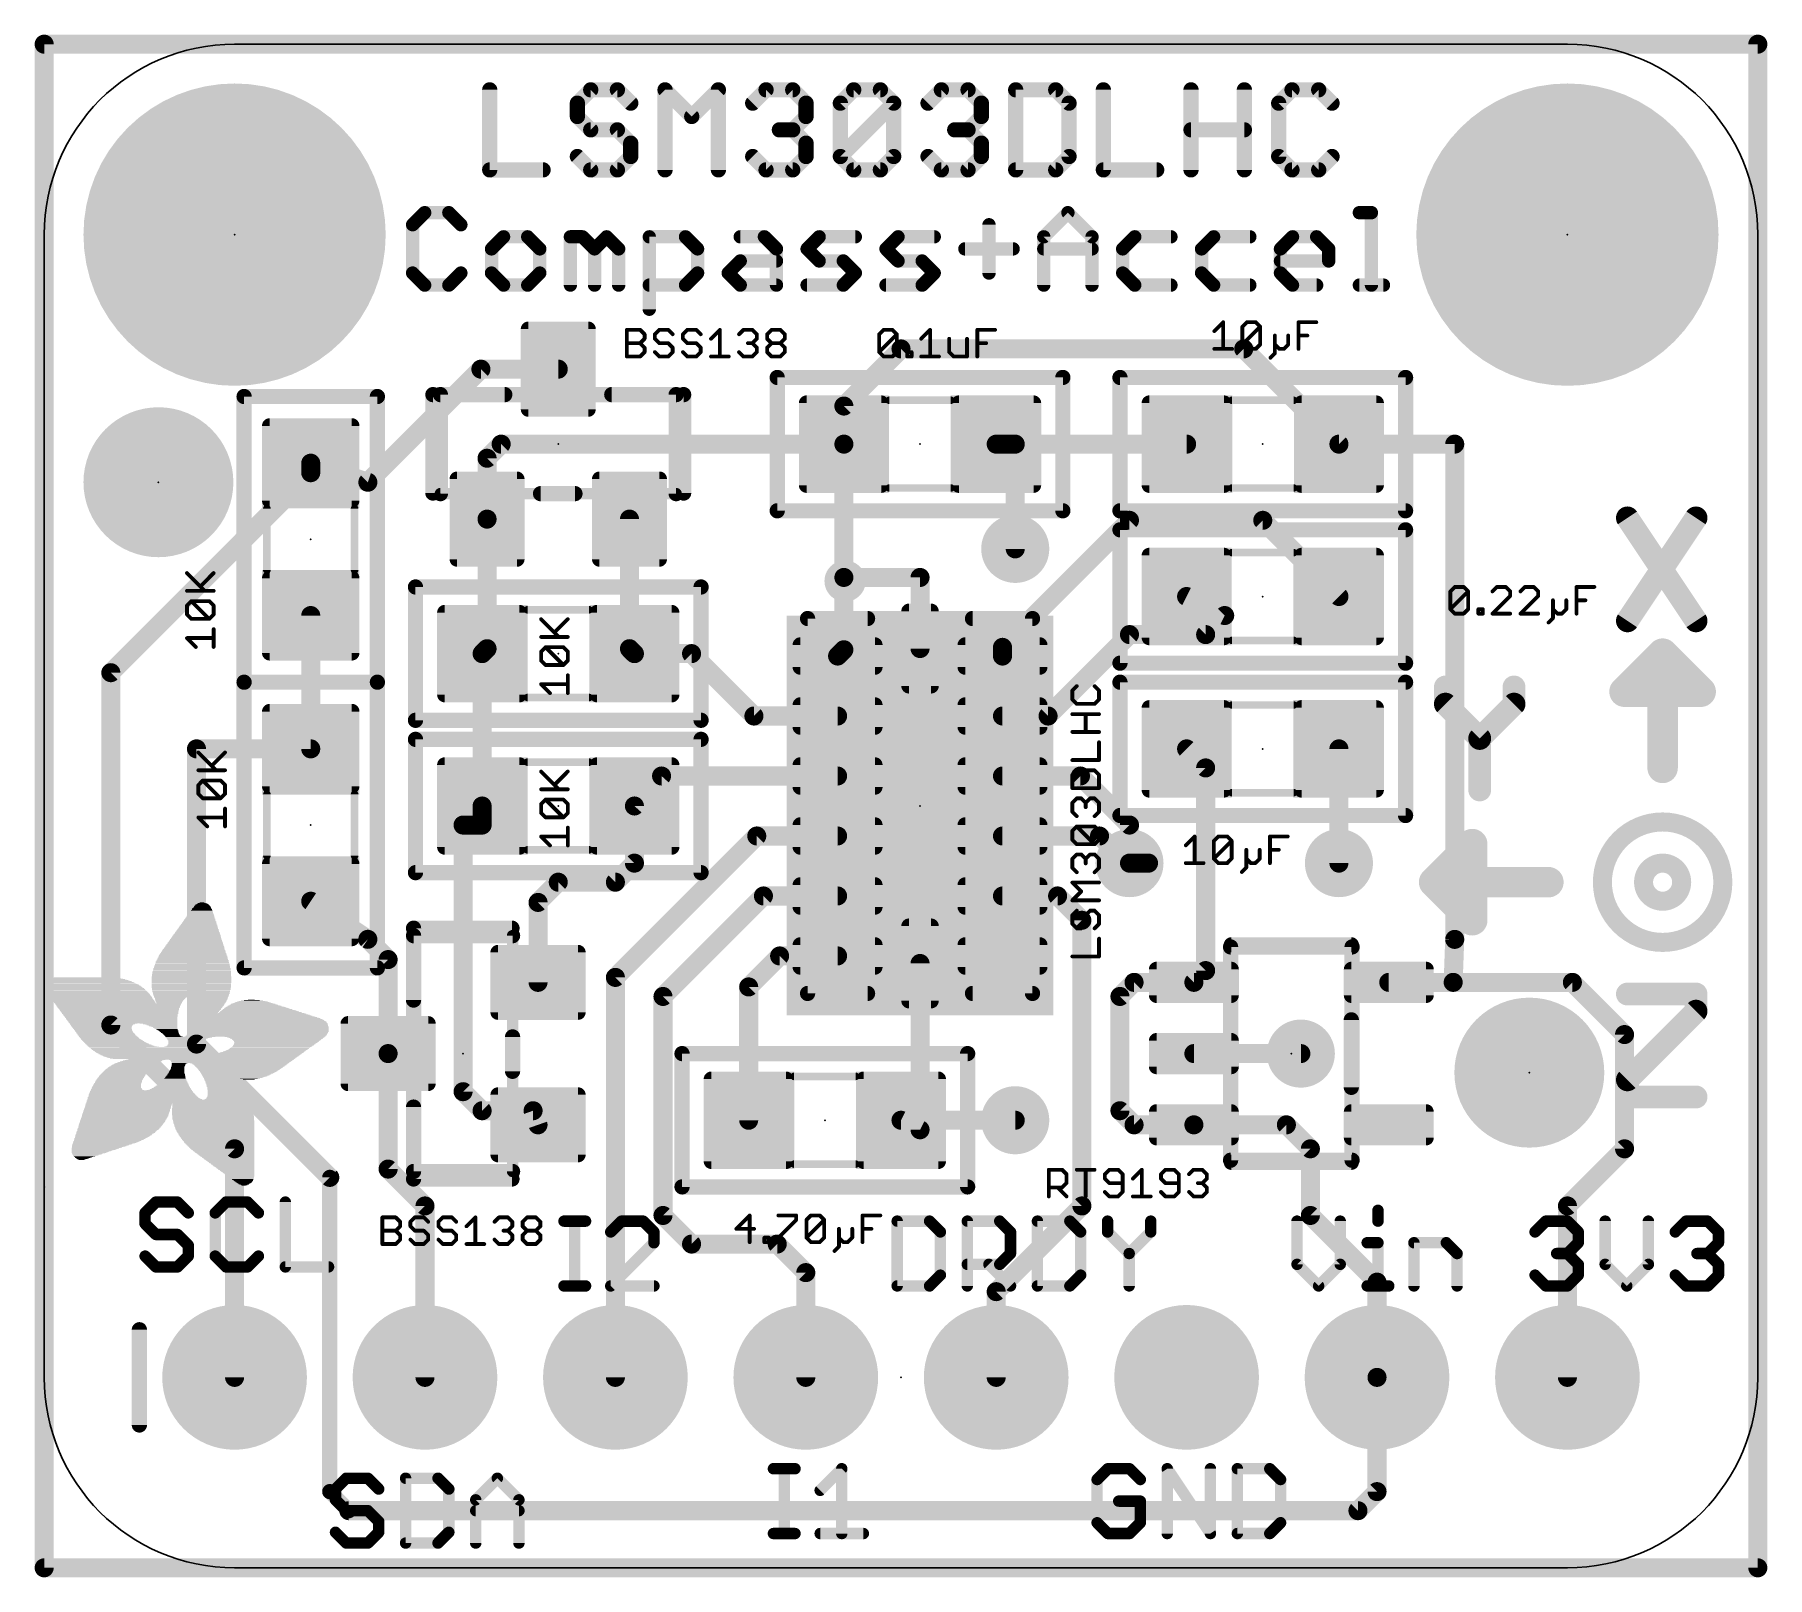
# Model space of a CAD drawing. Extents: x -0.1 to 23, y -0.1 to 20.4.
import ezdxf

# ---------------------------------------------------------------- set-up
doc = ezdxf.new("R2010")
doc.units = 0
for name, color, linetype in [('1', 12, 'CONTINUOUS'), ('16', 132, 'CONTINUOUS'), ('17', 110, 'CONTINUOUS'), ('18', 110, 'CONTINUOUS'), ('20', 53, 'CONTINUOUS'), ('21', 40, 'CONTINUOUS'), ('23', 53, 'CONTINUOUS'), ('27', 253, 'CONTINUOUS'), ('39', 12, 'CONTINUOUS'), ('40', 132, 'CONTINUOUS'), ('41', 12, 'CONTINUOUS'), ('42', 132, 'CONTINUOUS'), ('51', 253, 'CONTINUOUS')]:
    doc.layers.add(name, color=color, linetype=linetype)

# ---------------------------------------------------------------- blocks, each defined once
blk = doc.blocks.new('RECT')
blk.add_solid([(-0.5, -0.5), (0.5, -0.5), (-0.5, 0.5), (0.5, 0.5)])
blk = doc.blocks.new('RECT192000X208000R17')
at = {"const_width": 0.102}
blk.add_lwpolyline([(0.549, -0.548), (0.549, 0.548, 0.4142), (0.498, 0.599), (-0.498, 0.599, 0.4142), (-0.549, 0.548), (-0.549, -0.548, 0.4142), (-0.498, -0.599), (0.498, -0.599, 0.4142)], format="xyb", close=True, dxfattribs=at)
blk.add_solid([(-0.5234, -0.5734), (0.5234, -0.5734), (-0.5234, 0.5734), (0.5234, 0.5734)])
blk = doc.blocks.new('PIE')
at = {"const_width": 0.5}
blk.add_lwpolyline([(0, -0.25, 1), (0, 0.25, 1), (0, -0.25)], format="xyb", dxfattribs=at)
blk = doc.blocks.new('ROUNDP')
at = {"const_width": 0.5}
blk.add_lwpolyline([(0, -0.25, 1), (0, 0.25, 1), (0, -0.25)], format="xyb", dxfattribs=at)
blk = doc.blocks.new('RECT160000X203200R20')
at = {"const_width": 0.1}
blk.add_lwpolyline([(0.45, -0.535), (0.45, 0.535, 0.4142), (0.4, 0.585), (-0.4, 0.585, 0.4142), (-0.45, 0.535), (-0.45, -0.535, 0.4142), (-0.4, -0.585), (0.4, -0.585, 0.4142)], format="xyb", close=True, dxfattribs=at)
blk.add_solid([(-0.425, -0.56), (0.425, -0.56), (-0.425, 0.56), (0.425, 0.56)])
blk = doc.blocks.new('RECT80000X192000R41')
at = {"const_width": 0.1025}
blk.add_lwpolyline([(0.1988, -0.4975), (0.1988, 0.4975, 0.4142), (0.1475, 0.5488), (-0.1475, 0.5488, 0.4142), (-0.1988, 0.4975), (-0.1988, -0.4975, 0.4142), (-0.1475, -0.5488), (0.1475, -0.5488, 0.4142)], format="xyb", close=True, dxfattribs=at)
blk.add_solid([(-0.1729, -0.5229), (0.1729, -0.5229), (-0.1729, 0.5229), (0.1729, 0.5229)])
blk = doc.blocks.new('RECT88000X192000R37')
at = {"const_width": 0.1018}
blk.add_lwpolyline([(0.2241, -0.4982), (0.2241, 0.4982, 0.4142), (0.1733, 0.5491), (-0.1733, 0.5491, 0.4142), (-0.2241, 0.4982), (-0.2241, -0.4982, 0.4142), (-0.1733, -0.5491), (0.1733, -0.5491, 0.4142)], format="xyb", close=True, dxfattribs=at)
blk.add_solid([(-0.1987, -0.5237), (0.1987, -0.5237), (-0.1987, 0.5237), (0.1987, 0.5237)])
blk = doc.blocks.new('ROUNDV')
at = {"const_width": 0.5}
blk.add_lwpolyline([(0, -0.25, 1), (0, 0.25, 1), (0, -0.25)], format="xyb", dxfattribs=at)

msp = doc.modelspace()

# ---------------------------------------------------------------- linework, layer by layer
at = {"layer": '1'}
for points, const_width in [([(11.43, 16.256), (10.668, 15.494)], 0.254), ([(16.002, 16.256), (11.43, 16.256)], 0.254), ([(17.272, 14.986), (16.002, 16.256)], 0.254), ([(5.826, 15.986), (4.318, 14.478)], 0.254), ([(6.858, 15.986), (5.826, 15.986)], 0.254), ([(10.668, 15.494), (10.668, 14.986)], 0.254), ([(5.908, 14.798), (6.096, 14.986)], 0.254), ([(10.668, 14.986), (6.096, 14.986)], 0.254), ([(10.668, 14.986), (10.668, 13.208)], 0.254), ([(12.7, 14.986), (12.954, 14.986)], 0.254), ([(15.24, 14.986), (12.7, 14.986)], 0.254), ([(12.954, 14.986), (12.954, 13.589)], 0.254), ([(17.272, 14.986), (18.8166, 14.986)], 0.254), ([(18.8166, 14.986), (18.8166, 8.3813)], 0.254), ([(4.318, 14.478), (3.556, 14.732)], 0.254), ([(3.556, 14.732), (3.556, 14.605)], 0.254), ([(5.908, 13.986), (5.908, 14.798)], 0.254), ([(3.556, 14.605), (0.889, 11.938)], 0.254), ([(5.908, 13.986), (5.908, 12.258)], 0.254), ([(7.808, 13.986), (7.808, 12.258)], 0.254), ([(12.784, 12.276), (14.478, 13.97)], 0.254), ([(16.256, 13.97), (14.478, 13.97)], 0.254), ([(16.256, 13.97), (17.272, 12.954)], 0.254), ([(10.668, 13.208), (10.668, 12.244)], 0.254), ([(11.684, 13.208), (10.668, 13.208)], 0.254), ([(11.684, 12.26), (11.684, 13.208)], 0.254), ([(15.748, 12.7), (15.24, 12.954)], 0.254), ([(3.556, 12.7), (3.556, 10.922)], 0.254), ([(15.494, 12.446), (15.748, 12.7)], 0.254), ([(13.392, 11.36), (14.478, 12.446)], 0.254), ([(14.478, 12.446), (15.494, 12.446)], 0.254), ([(5.908, 12.258), (5.842, 12.192)], 0.254), ([(5.842, 12.192), (5.842, 10.16)], 0.254), ([(7.808, 12.258), (7.874, 12.192)], 0.254), ([(8.636, 12.192), (7.874, 12.192)], 0.254), ([(9.468, 11.36), (8.636, 12.192)], 0.254), ([(10.668, 12.244), (10.584, 12.16)], 0.254), ([(12.784, 12.16), (12.784, 12.276)], 0.254), ([(0.889, 11.938), (0.889, 7.239)], 0.254), ([(10.584, 11.36), (9.468, 11.36)], 0.254), ([(12.784, 11.36), (13.392, 11.36)], 0.254), ([(3.556, 10.922), (2.032, 10.922)], 0.254), ([(2.032, 10.922), (2.032, 6.985)], 0.254), ([(15.24, 10.922), (15.494, 10.668)], 0.254), ([(17.272, 10.922), (17.272, 9.398)], 0.254), ([(8.236, 10.56), (7.874, 10.16)], 0.254), ([(10.584, 10.56), (8.236, 10.56)], 0.254), ([(12.784, 10.56), (13.824, 10.56)], 0.254), ([(13.824, 10.56), (14.478, 9.906)], 0.254), ([(15.494, 10.668), (15.494, 7.9651)], 0.254), ([(5.842, 10.16), (5.842, 9.906)], 0.254), ([(7.874, 9.398), (7.874, 10.16)], 0.254), ([(5.842, 9.906), (5.588, 9.906)], 0.254), ([(5.588, 9.906), (5.588, 6.35)], 0.254), ([(14.478, 9.906), (14.478, 9.398)], 0.254), ([(9.506, 9.76), (7.62, 7.874)], 0.254), ([(10.584, 9.76), (9.506, 9.76)], 0.254), ([(12.784, 9.76), (14.078, 9.76)], 0.254), ([(14.078, 9.76), (14.478, 9.398)], 0.254), ([(7.62, 9.144), (7.874, 9.398)], 0.254), ([(6.588, 8.874), (6.858, 9.144)], 0.254), ([(6.858, 9.144), (7.62, 9.144)], 0.254), ([(4.318, 8.382), (3.556, 8.89)], 0.254), ([(9.595, 8.96), (8.255, 7.62)], 0.254), ([(10.584, 8.96), (9.595, 8.96)], 0.254), ([(12.784, 8.96), (13.519, 8.96)], 0.254), ([(13.519, 8.96), (13.843, 8.636)], 0.254), ([(6.588, 7.808), (6.588, 8.874)], 0.254), ([(13.843, 8.636), (13.843, 4.826)], 0.254), ([(4.588, 8.112), (4.318, 8.382)], 0.254), ([(18.8166, 8.3813), (18.796, 7.808)], 0.254), ([(4.588, 6.858), (4.588, 8.112)], 0.254), ([(9.811, 8.16), (9.398, 7.747)], 0.254), ([(10.584, 8.16), (9.811, 8.16)], 0.254), ([(11.684, 8.06), (11.684, 5.842)], 0.254), ([(15.494, 7.9651), (15.3369, 7.808)], 0.254), ([(7.62, 7.874), (7.62, 2.54)], 0.254), ([(9.398, 7.747), (9.398, 5.969)], 0.254), ([(14.539, 7.808), (14.351, 7.62)], 0.254), ([(15.3369, 7.808), (14.539, 7.808)], 0.254), ([(17.9371, 7.808), (18.796, 7.808)], 0.254), ([(18.796, 7.808), (20.386, 7.808)], 0.254), ([(21.082, 7.112), (20.386, 7.808)], 0.254), ([(8.255, 7.62), (8.255, 4.699)], 0.254), ([(14.351, 6.096), (14.351, 7.62)], 0.254), ([(0.889, 7.239), (2.54, 5.588)], 0.254), ([(21.082, 5.588), (21.082, 7.112)], 0.254), ([(2.032, 6.985), (3.81, 5.207)], 0.254), ([(4.588, 6.858), (4.588, 5.318)], 0.254), ([(15.3369, 6.858), (16.764, 6.858)], 0.254), ([(5.588, 6.35), (5.842, 6.096)], 0.254), ([(5.842, 6.096), (6.522, 6.096)], 0.254), ([(6.522, 6.096), (6.588, 5.908)], 0.254), ([(11.43, 5.969), (12.954, 5.969)], 0.254), ([(11.684, 5.842), (11.43, 5.969)], 0.254), ([(14.539, 5.908), (14.351, 6.096)], 0.254), ([(15.3369, 5.908), (14.539, 5.908)], 0.254), ([(15.3369, 5.908), (16.571, 5.908)], 0.254), ([(16.571, 5.908), (16.891, 5.588)], 0.254), ([(2.54, 5.588), (2.54, 2.54)], 0.254), ([(16.891, 5.588), (16.891, 4.699)], 0.254), ([(20.32, 4.826), (21.082, 5.588)], 0.254), ([(4.588, 5.318), (5.08, 4.826)], 0.254), ([(3.81, 5.207), (3.81, 1.016)], 0.2032), ([(5.08, 4.826), (5.08, 2.54)], 0.254), ([(13.843, 4.826), (12.7, 3.683)], 0.254), ([(20.32, 2.54), (20.32, 4.826)], 0.254), ([(8.255, 4.699), (8.636, 4.318)], 0.254), ([(16.891, 4.699), (17.78, 3.81)], 0.254), ([(8.636, 4.318), (9.779, 4.318)], 0.254), ([(9.779, 4.318), (10.16, 3.937)], 0.254), ([(10.16, 3.937), (10.16, 2.54)], 0.254), ([(17.78, 3.81), (17.78, 2.54)], 0.254), ([(12.7, 3.683), (12.7, 2.54)], 0.254), ([(17.78, 1.016), (17.78, 2.54)], 0.254), ([(3.81, 1.016), (4.064, 0.762)], 0.2032), ([(17.526, 0.762), (17.78, 1.016)], 0.254), ([(4.064, 0.762), (17.526, 0.762)], 0.254)]:
    msp.add_lwpolyline(points, dxfattribs=dict(at, const_width=const_width))
for points, const_width in [([(11.43, 16.3195, 1), (11.43, 16.1925)], 0.127), ([(11.4749, 16.2111, 1), (11.3851, 16.3009)], 0.127), ([(16.0469, 16.3009, 1), (15.9571, 16.2111)], 0.127), ([(16.002, 16.1925, 1), (16.002, 16.3195)], 0.127), ([(5.826, 16.0495, 1), (5.826, 15.9225)], 0.127), ([(5.8709, 15.9411, 1), (5.7811, 16.0309)], 0.127), ([(6.858, 15.9225, 1), (6.858, 16.0495)], 0.127), ([(10.7315, 15.494, 1), (10.6045, 15.494)], 0.127), ([(10.6231, 15.5389, 1), (10.7129, 15.4491)], 0.127), ([(6.096, 15.0495, 1), (6.096, 14.9225)], 0.127), ([(6.1409, 14.9411, 1), (6.0511, 15.0309)], 0.127), ([(10.7315, 14.986, 1), (10.6045, 14.986)], 0.127), ([(10.6045, 14.986, 1), (10.7315, 14.986)], 0.127), ([(10.668, 14.9225, 1), (10.668, 15.0495)], 0.127), ([(12.7, 15.0495, 1), (12.7, 14.9225)], 0.127), ([(12.7, 15.0495, 1), (12.7, 14.9225)], 0.127), ([(13.0175, 14.986, 1), (12.8905, 14.986)], 0.127), ([(12.954, 14.9225, 1), (12.954, 15.0495)], 0.127), ([(15.24, 14.9225, 1), (15.24, 15.0495)], 0.127), ([(17.272, 15.0495, 1), (17.272, 14.9225)], 0.127), ([(17.2271, 14.9411, 1), (17.3169, 15.0309)], 0.127), ([(18.8802, 14.986, 1), (18.7531, 14.986)], 0.127), ([(18.8166, 14.9225, 1), (18.8166, 15.0495)], 0.127), ([(3.5761, 14.7922, 1), (3.5359, 14.6718)], 0.127), ([(3.6195, 14.732, 1), (3.4925, 14.732)], 0.127), ([(5.9715, 14.798, 1), (5.8445, 14.798)], 0.127), ([(5.8631, 14.8429, 1), (5.9529, 14.7531)], 0.127), ([(3.4925, 14.605, 1), (3.6195, 14.605)], 0.127), ([(3.6009, 14.5601, 1), (3.5111, 14.6499)], 0.127), ([(4.2731, 14.5229, 1), (4.3629, 14.4331)], 0.127), ([(4.2979, 14.4178, 1), (4.3381, 14.5382)], 0.127), ([(5.9715, 13.986, 1), (5.8445, 13.986)], 0.127), ([(7.8715, 13.986, 1), (7.7445, 13.986)], 0.127), ([(5.8445, 13.986, 1), (5.9715, 13.986)], 0.127), ([(14.478, 14.0335, 1), (14.478, 13.9065)], 0.127), ([(14.5229, 13.9251, 1), (14.4331, 14.0149)], 0.127), ([(16.3009, 14.0149, 1), (16.2111, 13.9251)], 0.127), ([(16.256, 13.9065, 1), (16.256, 14.0335)], 0.127), ([(12.8905, 13.589, 1), (13.0175, 13.589)], 0.127), ([(10.7315, 13.208, 1), (10.6045, 13.208)], 0.127), ([(10.668, 13.2715, 1), (10.668, 13.1445)], 0.127), ([(10.6045, 13.208, 1), (10.7315, 13.208)], 0.127), ([(11.7475, 13.208, 1), (11.6205, 13.208)], 0.127), ([(11.684, 13.1445, 1), (11.684, 13.2715)], 0.127), ([(15.2684, 13.0108, 1), (15.2116, 12.8972)], 0.127), ([(17.2271, 12.9091, 1), (17.3169, 12.9989)], 0.127), ([(3.6195, 12.7, 1), (3.4925, 12.7)], 0.127), ([(15.7929, 12.6551, 1), (15.7031, 12.7449)], 0.127), ([(15.7196, 12.6432, 1), (15.7764, 12.7568)], 0.127), ([(14.478, 12.5095, 1), (14.478, 12.3825)], 0.127), ([(14.5229, 12.4011, 1), (14.4331, 12.4909)], 0.127), ([(15.4491, 12.4909, 1), (15.5389, 12.4011)], 0.127), ([(15.494, 12.3825, 1), (15.494, 12.5095)], 0.127), ([(5.9055, 12.192, 1), (5.7785, 12.192)], 0.127), ([(5.7971, 12.2369, 1), (5.8869, 12.1471)], 0.127), ([(5.8445, 12.258, 1), (5.9715, 12.258)], 0.127), ([(5.9529, 12.2131, 1), (5.8631, 12.3029)], 0.127), ([(7.8529, 12.3029, 1), (7.7631, 12.2131)], 0.127), ([(7.7445, 12.258, 1), (7.8715, 12.258)], 0.127), ([(7.874, 12.2555, 1), (7.874, 12.1285)], 0.127), ([(7.8291, 12.1471, 1), (7.9189, 12.2369)], 0.127), ([(8.6809, 12.2369, 1), (8.5911, 12.1471)], 0.127), ([(8.636, 12.1285, 1), (8.636, 12.2555)], 0.127), ([(10.5391, 12.2049, 1), (10.6289, 12.1151)], 0.127), ([(10.6045, 12.244, 1), (10.7315, 12.244)], 0.127), ([(10.7129, 12.1991, 1), (10.6231, 12.2889)], 0.127), ([(11.6205, 12.26, 1), (11.7475, 12.26)], 0.127), ([(12.8475, 12.276, 1), (12.7205, 12.276)], 0.127), ([(12.7391, 12.3209, 1), (12.8289, 12.2311)], 0.127), ([(0.9525, 11.938, 1), (0.8255, 11.938)], 0.127), ([(0.8441, 11.9829, 1), (0.9339, 11.8931)], 0.127), ([(12.7205, 12.16, 1), (12.8475, 12.16)], 0.127), ([(9.468, 11.4235, 1), (9.468, 11.2965)], 0.127), ([(9.4231, 11.3151, 1), (9.5129, 11.4049)], 0.127), ([(10.584, 11.2965, 1), (10.584, 11.4235)], 0.127), ([(12.784, 11.4235, 1), (12.784, 11.2965)], 0.127), ([(13.3471, 11.4049, 1), (13.4369, 11.3151)], 0.127), ([(13.392, 11.2965, 1), (13.392, 11.4235)], 0.127), ([(2.032, 10.9855, 1), (2.032, 10.8585)], 0.127), ([(2.0955, 10.922, 1), (1.9685, 10.922)], 0.127), ([(3.4925, 10.922, 1), (3.6195, 10.922)], 0.127), ([(3.556, 10.8585, 1), (3.556, 10.9855)], 0.127), ([(15.2849, 10.9669, 1), (15.1951, 10.8771)], 0.127), ([(17.3355, 10.922, 1), (17.2085, 10.922)], 0.127), ([(8.236, 10.6235, 1), (8.236, 10.4965)], 0.127), ([(8.2831, 10.5174, 1), (8.1889, 10.6026)], 0.127), ([(10.584, 10.4965, 1), (10.584, 10.6235)], 0.127), ([(12.784, 10.6235, 1), (12.784, 10.4965)], 0.127), ([(13.8689, 10.6049, 1), (13.7791, 10.5151)], 0.127), ([(13.824, 10.4965, 1), (13.824, 10.6235)], 0.127), ([(15.5575, 10.668, 1), (15.4305, 10.668)], 0.127), ([(15.4491, 10.6231, 1), (15.5389, 10.7129)], 0.127), ([(5.9055, 10.16, 1), (5.7785, 10.16)], 0.127), ([(5.7785, 10.16, 1), (5.9055, 10.16)], 0.127), ([(7.9375, 10.16, 1), (7.8105, 10.16)], 0.127), ([(7.8269, 10.2026, 1), (7.9211, 10.1174)], 0.127), ([(5.588, 9.9695, 1), (5.588, 9.8425)], 0.127), ([(5.6515, 9.906, 1), (5.5245, 9.906)], 0.127), ([(5.7785, 9.906, 1), (5.9055, 9.906)], 0.127), ([(5.842, 9.8425, 1), (5.842, 9.9695)], 0.127), ([(14.5415, 9.906, 1), (14.4145, 9.906)], 0.127), ([(14.4331, 9.8611, 1), (14.5229, 9.9509)], 0.127), ([(9.506, 9.8235, 1), (9.506, 9.6965)], 0.127), ([(9.5509, 9.7151, 1), (9.4611, 9.8049)], 0.127), ([(10.584, 9.6965, 1), (10.584, 9.8235)], 0.127), ([(12.784, 9.8235, 1), (12.784, 9.6965)], 0.127), ([(14.1206, 9.8071, 1), (14.0354, 9.7129)], 0.127), ([(14.078, 9.6965, 1), (14.078, 9.8235)], 0.127), ([(7.9189, 9.3531, 1), (7.8291, 9.4429)], 0.127), ([(14.4354, 9.3509, 1), (14.5206, 9.4451)], 0.127), ([(6.858, 9.2075, 1), (6.858, 9.0805)], 0.127), ([(6.9029, 9.0991, 1), (6.8131, 9.1889)], 0.127), ([(7.5751, 9.1889, 1), (7.6649, 9.0991)], 0.127), ([(7.62, 9.0805, 1), (7.62, 9.2075)], 0.127), ([(7.8105, 9.398, 1), (7.9375, 9.398)], 0.127), ([(14.4145, 9.398, 1), (14.5415, 9.398)], 0.127), ([(17.2085, 9.398, 1), (17.3355, 9.398)], 0.127), ([(3.5912, 8.9428, 1), (3.5208, 8.8372)], 0.127), ([(9.595, 9.0235, 1), (9.595, 8.8965)], 0.127), ([(9.6399, 8.9151, 1), (9.5501, 9.0049)], 0.127), ([(10.584, 8.8965, 1), (10.584, 9.0235)], 0.127), ([(12.784, 9.0235, 1), (12.784, 8.8965)], 0.127), ([(13.5639, 9.0049, 1), (13.4741, 8.9151)], 0.127), ([(13.519, 8.8965, 1), (13.519, 9.0235)], 0.127), ([(6.6515, 8.874, 1), (6.5245, 8.874)], 0.127), ([(6.5431, 8.9189, 1), (6.6329, 8.8291)], 0.127), ([(13.9065, 8.636, 1), (13.7795, 8.636)], 0.127), ([(13.7981, 8.5911, 1), (13.8879, 8.6809)], 0.127), ([(4.3629, 8.4269, 1), (4.2731, 8.3371)], 0.127), ([(4.2828, 8.3292, 1), (4.3532, 8.4348)], 0.127), ([(18.7531, 8.3813, 1), (18.8802, 8.3813)], 0.127), ([(18.8801, 8.379, 1), (18.7532, 8.3835)], 0.127), ([(4.6515, 8.112, 1), (4.5245, 8.112)], 0.127), ([(4.5431, 8.0671, 1), (4.6329, 8.1569)], 0.127), ([(9.811, 8.2235, 1), (9.811, 8.0965)], 0.127), ([(9.8559, 8.1151, 1), (9.7661, 8.2049)], 0.127), ([(10.584, 8.0965, 1), (10.584, 8.2235)], 0.127), ([(11.7475, 8.06, 1), (11.6205, 8.06)], 0.127), ([(15.5389, 7.9202, 1), (15.4491, 8.01)], 0.127), ([(6.5245, 7.808, 1), (6.6515, 7.808)], 0.127), ([(7.6835, 7.874, 1), (7.5565, 7.874)], 0.127), ([(7.5751, 7.9189, 1), (7.6649, 7.8291)], 0.127), ([(9.4615, 7.747, 1), (9.3345, 7.747)], 0.127), ([(14.539, 7.8715, 1), (14.539, 7.7445)], 0.127), ([(14.5839, 7.7631, 1), (14.4941, 7.8529)], 0.127), ([(15.292, 7.8529, 1), (15.3818, 7.7631)], 0.127), ([(15.3369, 7.7445, 1), (15.3369, 7.8715)], 0.127), ([(15.4305, 7.9651, 1), (15.5575, 7.9651)], 0.127), ([(17.9371, 7.8715, 1), (17.9371, 7.7445)], 0.127), ([(18.796, 7.8715, 1), (18.796, 7.7445)], 0.127), ([(18.7325, 7.8103, 1), (18.8595, 7.8057)], 0.127), ([(18.796, 7.7445, 1), (18.796, 7.8715)], 0.127), ([(20.4309, 7.8529, 1), (20.3411, 7.7631)], 0.127), ([(20.386, 7.7445, 1), (20.386, 7.8715)], 0.127), ([(8.3185, 7.62, 1), (8.1915, 7.62)], 0.127), ([(8.2101, 7.6649, 1), (8.2999, 7.5751)], 0.127), ([(9.3531, 7.7919, 1), (9.4429, 7.7021)], 0.127), ([(14.4145, 7.62, 1), (14.2875, 7.62)], 0.127), ([(14.3061, 7.6649, 1), (14.3959, 7.5751)], 0.127), ([(0.9339, 7.2839, 1), (0.8441, 7.1941)], 0.127), ([(0.8255, 7.239, 1), (0.9525, 7.239)], 0.127), ([(21.1455, 7.112, 1), (21.0185, 7.112)], 0.127), ([(21.0371, 7.0671, 1), (21.1269, 7.1569)], 0.127), ([(2.0769, 7.0299, 1), (1.9871, 6.9401)], 0.127), ([(1.9685, 6.985, 1), (2.0955, 6.985)], 0.127), ([(4.6515, 6.858, 1), (4.5245, 6.858)], 0.127), ([(15.3369, 6.9215, 1), (15.3369, 6.7945)], 0.127), ([(16.764, 6.7945, 1), (16.764, 6.9215)], 0.127), ([(4.5245, 6.858, 1), (4.6515, 6.858)], 0.127), ([(5.6329, 6.3949, 1), (5.5431, 6.3051)], 0.127), ([(5.5245, 6.35, 1), (5.6515, 6.35)], 0.127), ([(5.842, 6.1595, 1), (5.842, 6.0325)], 0.127), ([(5.7971, 6.0511, 1), (5.8869, 6.1409)], 0.127), ([(6.5819, 6.117, 1), (6.4621, 6.075)], 0.127), ([(6.522, 6.0325, 1), (6.522, 6.1595)], 0.127), ([(9.3345, 5.969, 1), (9.4615, 5.969)], 0.127), ([(11.43, 6.0325, 1), (11.43, 5.9055)], 0.127), ([(11.4584, 6.0258, 1), (11.4016, 5.9122)], 0.127), ([(12.954, 5.9055, 1), (12.954, 6.0325)], 0.127), ([(14.3959, 6.1409, 1), (14.3061, 6.0511)], 0.127), ([(14.2875, 6.096, 1), (14.4145, 6.096)], 0.127), ([(14.539, 5.9715, 1), (14.539, 5.8445)], 0.127), ([(14.4941, 5.8631, 1), (14.5839, 5.9529)], 0.127), ([(15.3369, 5.9715, 1), (15.3369, 5.8445)], 0.127), ([(15.3369, 5.8445, 1), (15.3369, 5.9715)], 0.127), ([(16.6159, 5.9529, 1), (16.5261, 5.8631)], 0.127), ([(16.571, 5.8445, 1), (16.571, 5.9715)], 0.127), ([(6.5281, 5.887, 1), (6.6479, 5.929)], 0.127), ([(11.6205, 5.842, 1), (11.7475, 5.842)], 0.127), ([(11.6556, 5.7852, 1), (11.7124, 5.8988)], 0.127), ([(2.6035, 5.588, 1), (2.4765, 5.588)], 0.127), ([(2.4951, 5.5431, 1), (2.5849, 5.6329)], 0.127), ([(16.9545, 5.588, 1), (16.8275, 5.588)], 0.127), ([(16.8461, 5.5431, 1), (16.9359, 5.6329)], 0.127), ([(21.0185, 5.588, 1), (21.1455, 5.588)], 0.127), ([(21.1269, 5.5431, 1), (21.0371, 5.6329)], 0.127), ([(4.6329, 5.3629, 1), (4.5431, 5.2731)], 0.127), ([(4.5245, 5.318, 1), (4.6515, 5.318)], 0.127), ([(3.7651, 5.1621, 1), (3.8549, 5.2519)], 0.127), ([(3.8608, 5.207, 1), (3.7592, 5.207)], 0.1016), ([(5.1435, 4.826, 1), (5.0165, 4.826)], 0.127), ([(5.0351, 4.7811, 1), (5.1249, 4.8709)], 0.127), ([(13.7795, 4.826, 1), (13.9065, 4.826)], 0.127), ([(13.8879, 4.7811, 1), (13.7981, 4.8709)], 0.127), ([(20.3835, 4.826, 1), (20.2565, 4.826)], 0.127), ([(20.2751, 4.8709, 1), (20.3649, 4.7811)], 0.127), ([(8.2999, 4.7439, 1), (8.2101, 4.6541)], 0.127), ([(8.1915, 4.699, 1), (8.3185, 4.699)], 0.127), ([(16.9359, 4.7439, 1), (16.8461, 4.6541)], 0.127), ([(16.8275, 4.699, 1), (16.9545, 4.699)], 0.127), ([(8.636, 4.3815, 1), (8.636, 4.2545)], 0.127), ([(8.5911, 4.2731, 1), (8.6809, 4.3629)], 0.127), ([(9.8239, 4.3629, 1), (9.7341, 4.2731)], 0.127), ([(9.779, 4.2545, 1), (9.779, 4.3815)], 0.127), ([(10.2235, 3.937, 1), (10.0965, 3.937)], 0.127), ([(10.1151, 3.8921, 1), (10.2049, 3.9819)], 0.127), ([(17.8435, 3.81, 1), (17.7165, 3.81)], 0.127), ([(12.7635, 3.683, 1), (12.6365, 3.683)], 0.127), ([(12.6551, 3.7279, 1), (12.7449, 3.6381)], 0.127), ([(17.7351, 3.7651, 1), (17.8249, 3.8549)], 0.127), ([(2.4765, 2.54, 1), (2.6035, 2.54)], 0.127), ([(5.0165, 2.54, 1), (5.1435, 2.54)], 0.127), ([(7.5565, 2.54, 1), (7.6835, 2.54)], 0.127), ([(10.0965, 2.54, 1), (10.2235, 2.54)], 0.127), ([(12.6365, 2.54, 1), (12.7635, 2.54)], 0.127), ([(17.8435, 2.54, 1), (17.7165, 2.54)], 0.127), ([(17.7165, 2.54, 1), (17.8435, 2.54)], 0.127), ([(20.2565, 2.54, 1), (20.3835, 2.54)], 0.127), ([(3.8459, 1.0519, 1), (3.7741, 0.9801)], 0.1016), ([(3.7592, 1.016, 1), (3.8608, 1.016)], 0.1016), ([(17.7165, 1.016, 1), (17.8435, 1.016)], 0.127), ([(17.8249, 0.9711, 1), (17.7351, 1.0609)], 0.127), ([(4.064, 0.8255, 1), (4.064, 0.6985)], 0.127), ([(4.0281, 0.7261, 1), (4.0999, 0.7979)], 0.1016), ([(17.4811, 0.8069, 1), (17.5709, 0.7171)], 0.127), ([(17.526, 0.6985, 1), (17.526, 0.8255)], 0.127)]:
    msp.add_lwpolyline(points, format="xyb", dxfattribs=dict(at, const_width=const_width))
at = {"layer": '16', "const_width": 0.254}
for points in [[(0, 20.32), (22.86, 20.32)], [(0, 0), (0, 20.32)], [(22.86, 20.32), (22.86, 0)], [(14.478, 9.398), (14.732, 9.398)], [(22.86, 0), (0, 0)]]:
    msp.add_lwpolyline(points, dxfattribs=at)
at = {"layer": '16', "const_width": 0.127}
for points in [[(0, 20.3835, 1), (0, 20.2565)], [(0.0635, 20.32, 1), (-0.0635, 20.32)], [(22.9235, 20.32, 1), (22.7965, 20.32)], [(22.86, 20.2565, 1), (22.86, 20.3835)], [(14.478, 9.4615, 1), (14.478, 9.3345)], [(14.732, 9.3345, 1), (14.732, 9.4615)], [(0, 0.0635, 1), (0, -0.0635)], [(-0.0635, 0, 1), (0.0635, 0)], [(22.7965, 0, 1), (22.9235, 0)], [(22.86, -0.0635, 1), (22.86, 0.0635)]]:
    msp.add_lwpolyline(points, format="xyb", dxfattribs=at)
at = {"layer": '20'}
for p, q in [((2.54, 20.32), (20.32, 20.32)), ((0, 2.54), (0, 17.78)), ((22.86, 17.78), (22.86, 2.54)), ((20.32, 0), (2.54, 0))]:
    msp.add_line(p, q, dxfattribs=at)
for centre, start, end in [((2.54, 17.78), 90, 180), ((20.32, 17.78), 0, 90), ((2.54, 2.54), 180, 270), ((20.32, 2.54), 270, 0)]:
    msp.add_arc(centre, 2.54, start, end, dxfattribs=at)
at = {"layer": '21'}
for points, const_width in [([(5.9436, 19.7113), (5.9436, 18.6436)], 0.2032), ([(7.2909, 19.7113), (7.113, 19.5334)], 0.2032), ([(7.6469, 19.7113), (7.2909, 19.7113)], 0.2032), ([(7.8248, 19.5334), (7.6469, 19.7113)], 0.2032), ([(8.2824, 18.6436), (8.2824, 19.7113)], 0.2032), ([(8.2824, 19.7113), (8.6383, 19.3554)], 0.2032), ([(8.6383, 19.3554), (8.9942, 19.7113)], 0.2032), ([(8.9942, 19.7113), (8.9942, 18.6436)], 0.2032), ([(9.4518, 19.5334), (9.6297, 19.7113)], 0.2032), ([(9.6297, 19.7113), (9.9856, 19.7113)], 0.2032), ([(9.9856, 19.7113), (10.1636, 19.5334)], 0.2032), ([(10.6212, 19.5334), (10.7991, 19.7113)], 0.2032), ([(10.7991, 19.7113), (11.155, 19.7113)], 0.2032), ([(11.155, 19.7113), (11.333, 19.5334)], 0.2032), ([(11.7906, 19.5334), (11.9685, 19.7113)], 0.2032), ([(11.9685, 19.7113), (12.3244, 19.7113)], 0.2032), ([(12.3244, 19.7113), (12.5024, 19.5334)], 0.2032), ([(12.96, 19.7113), (12.96, 18.6436)], 0.2032), ([(13.4938, 19.7113), (12.96, 19.7113)], 0.2032), ([(13.6718, 19.5334), (13.4938, 19.7113)], 0.2032), ([(14.1294, 19.7113), (14.1294, 18.6436)], 0.2032), ([(15.2988, 18.6436), (15.2988, 19.7113)], 0.2032), ([(16.0106, 19.7113), (16.0106, 18.6436)], 0.2032), ([(16.6461, 19.7113), (16.4682, 19.5334)], 0.2032), ([(17.002, 19.7113), (16.6461, 19.7113)], 0.2032), ([(17.18, 19.5334), (17.002, 19.7113)], 0.2032), ([(7.113, 19.5334), (7.113, 19.3554)], 0.2032), ([(7.113, 19.3554), (7.2909, 19.1775)], 0.2032), ([(10.1636, 19.3554), (9.9856, 19.1775)], 0.2032), ([(10.1636, 19.5334), (10.1636, 19.3554)], 0.2032), ([(10.6212, 18.8216), (10.6212, 19.5334)], 0.2032), ([(10.6212, 18.8216), (11.333, 19.5334)], 0.2032), ([(11.333, 19.5334), (11.333, 18.8216)], 0.2032), ([(12.5024, 19.3554), (12.3244, 19.1775)], 0.2032), ([(12.5024, 19.5334), (12.5024, 19.3554)], 0.2032), ([(13.6718, 18.8216), (13.6718, 19.5334)], 0.2032), ([(16.4682, 19.5334), (16.4682, 18.8216)], 0.2032), ([(7.2909, 19.1775), (7.6469, 19.1775)], 0.2032), ([(7.6469, 19.1775), (7.8248, 18.9995)], 0.2032), ([(9.9856, 19.1775), (9.8077, 19.1775)], 0.2032), ([(9.9856, 19.1775), (10.1636, 18.9995)], 0.2032), ([(12.3244, 19.1775), (12.1465, 19.1775)], 0.2032), ([(12.3244, 19.1775), (12.5024, 18.9995)], 0.2032), ([(15.2988, 19.1775), (16.0106, 19.1775)], 0.2032), ([(7.8248, 18.9995), (7.8248, 18.8216)], 0.2032), ([(10.1636, 18.9995), (10.1636, 18.8216)], 0.2032), ([(12.5024, 18.9995), (12.5024, 18.8216)], 0.2032), ([(5.9436, 18.6436), (6.6554, 18.6436)], 0.2032), ([(7.2909, 18.6436), (7.113, 18.8216)], 0.2032), ([(7.6469, 18.6436), (7.2909, 18.6436)], 0.2032), ([(7.8248, 18.8216), (7.6469, 18.6436)], 0.2032), ([(9.6297, 18.6436), (9.4518, 18.8216)], 0.2032), ([(9.9856, 18.6436), (9.6297, 18.6436)], 0.2032), ([(10.1636, 18.8216), (9.9856, 18.6436)], 0.2032), ([(10.7991, 18.6436), (10.6212, 18.8216)], 0.2032), ([(11.155, 18.6436), (10.7991, 18.6436)], 0.2032), ([(11.333, 18.8216), (11.155, 18.6436)], 0.2032), ([(11.9685, 18.6436), (11.7906, 18.8216)], 0.2032), ([(12.3244, 18.6436), (11.9685, 18.6436)], 0.2032), ([(12.5024, 18.8216), (12.3244, 18.6436)], 0.2032), ([(12.96, 18.6436), (13.4938, 18.6436)], 0.2032), ([(13.4938, 18.6436), (13.6718, 18.8216)], 0.2032), ([(14.1294, 18.6436), (14.8412, 18.6436)], 0.2032), ([(16.4682, 18.8216), (16.6461, 18.6436)], 0.2032), ([(16.6461, 18.6436), (17.002, 18.6436)], 0.2032), ([(17.002, 18.6436), (17.18, 18.8216)], 0.2032), ([(5.0759, 18.0729), (4.9149, 17.9119)], 0.1778), ([(5.3979, 18.0729), (5.0759, 18.0729)], 0.1778), ([(5.5589, 17.9119), (5.3979, 18.0729)], 0.1778), ([(13.3346, 17.7509), (13.6566, 18.0729)], 0.1778), ([(13.6566, 18.0729), (13.9786, 17.7509)], 0.1778), ([(17.5444, 18.0729), (17.7054, 18.0729)], 0.1778), ([(17.7054, 18.0729), (17.7054, 17.1069)], 0.1778), ([(4.9149, 17.9119), (4.9149, 17.2679)], 0.1778), ([(6.1284, 17.7509), (5.9674, 17.5899)], 0.1778), ([(6.4504, 17.7509), (6.1284, 17.7509)], 0.1778), ([(6.6114, 17.5899), (6.4504, 17.7509)], 0.1778), ([(7.0198, 17.1069), (7.0198, 17.7509)], 0.1778), ([(7.0198, 17.7509), (7.1808, 17.7509)], 0.1778), ([(7.1808, 17.7509), (7.3418, 17.5899)], 0.1778), ([(7.3418, 17.5899), (7.5028, 17.7509)], 0.1778), ([(7.5028, 17.7509), (7.6638, 17.5899)], 0.1778), ([(8.0723, 16.7849), (8.0723, 17.7509)], 0.1778), ([(8.0723, 17.7509), (8.5553, 17.7509)], 0.1778), ([(8.5553, 17.7509), (8.7163, 17.5899)], 0.1778), ([(9.2857, 17.7509), (9.6078, 17.7509)], 0.1778), ([(9.6078, 17.7509), (9.7688, 17.5899)], 0.1778), ([(10.1772, 17.5899), (10.3382, 17.7509)], 0.1778), ([(10.3382, 17.7509), (10.8212, 17.7509)], 0.1778), ([(11.2297, 17.5899), (11.3907, 17.7509)], 0.1778), ([(11.3907, 17.7509), (11.8737, 17.7509)], 0.1778), ([(12.6041, 17.9119), (12.6041, 17.2679)], 0.1778), ([(13.3346, 17.1069), (13.3346, 17.7509)], 0.1778), ([(13.9786, 17.7509), (13.9786, 17.1069)], 0.1778), ([(14.548, 17.7509), (14.387, 17.5899)], 0.1778), ([(15.0311, 17.7509), (14.548, 17.7509)], 0.1778), ([(15.6005, 17.7509), (15.4395, 17.5899)], 0.1778), ([(16.0835, 17.7509), (15.6005, 17.7509)], 0.1778), ([(16.492, 17.5899), (16.653, 17.7509)], 0.1778), ([(16.653, 17.7509), (16.975, 17.7509)], 0.1778), ([(16.975, 17.7509), (17.136, 17.5899)], 0.1778), ([(5.9674, 17.5899), (5.9674, 17.2679)], 0.1778), ([(6.6114, 17.2679), (6.6114, 17.5899)], 0.1778), ([(7.3418, 17.5899), (7.3418, 17.1069)], 0.1778), ([(7.6638, 17.5899), (7.6638, 17.1069)], 0.1778), ([(8.7163, 17.5899), (8.7163, 17.2679)], 0.1778), ([(9.7688, 17.5899), (9.7688, 17.1069)], 0.1778), ([(10.3382, 17.4289), (10.1772, 17.5899)], 0.1778), ([(11.3907, 17.4289), (11.2297, 17.5899)], 0.1778), ([(12.2821, 17.5899), (12.9261, 17.5899)], 0.1778), ([(13.3346, 17.5899), (13.9786, 17.5899)], 0.1778), ([(14.387, 17.5899), (14.387, 17.2679)], 0.1778), ([(15.4395, 17.5899), (15.4395, 17.2679)], 0.1778), ([(16.492, 17.2679), (16.492, 17.5899)], 0.1778), ([(17.136, 17.5899), (17.136, 17.4289)], 0.1778), ([(4.9149, 17.2679), (5.0759, 17.1069)], 0.1778), ([(5.3979, 17.1069), (5.5589, 17.2679)], 0.1778), ([(5.9674, 17.2679), (6.1284, 17.1069)], 0.1778), ([(6.4504, 17.1069), (6.6114, 17.2679)], 0.1778), ([(8.7163, 17.2679), (8.5553, 17.1069)], 0.1778), ([(9.1247, 17.2679), (9.2857, 17.4289)], 0.1778), ([(9.2857, 17.1069), (9.1247, 17.2679)], 0.1778), ([(9.2857, 17.4289), (9.7688, 17.4289)], 0.1778), ([(10.6602, 17.4289), (10.3382, 17.4289)], 0.1778), ([(10.8212, 17.2679), (10.6602, 17.4289)], 0.1778), ([(10.6602, 17.1069), (10.8212, 17.2679)], 0.1778), ([(11.7127, 17.4289), (11.3907, 17.4289)], 0.1778), ([(11.8737, 17.2679), (11.7127, 17.4289)], 0.1778), ([(11.7127, 17.1069), (11.8737, 17.2679)], 0.1778), ([(14.387, 17.2679), (14.548, 17.1069)], 0.1778), ([(15.4395, 17.2679), (15.6005, 17.1069)], 0.1778), ([(17.136, 17.4289), (16.492, 17.4289)], 0.1778), ([(16.653, 17.1069), (16.492, 17.2679)], 0.1778), ([(5.0759, 17.1069), (5.3979, 17.1069)], 0.1778), ([(6.1284, 17.1069), (6.4504, 17.1069)], 0.1778), ([(8.5553, 17.1069), (8.0723, 17.1069)], 0.1778), ([(9.7688, 17.1069), (9.2857, 17.1069)], 0.1778), ([(10.1772, 17.1069), (10.6602, 17.1069)], 0.1778), ([(11.2297, 17.1069), (11.7127, 17.1069)], 0.1778), ([(14.548, 17.1069), (15.0311, 17.1069)], 0.1778), ([(15.6005, 17.1069), (16.0835, 17.1069)], 0.1778), ([(16.975, 17.1069), (16.653, 17.1069)], 0.1778), ([(17.5444, 17.1069), (17.8664, 17.1069)], 0.1778), ([(9.779, 15.875), (13.589, 15.875)], 0.2032), ([(9.779, 14.097), (9.779, 15.875)], 0.2032), ([(13.589, 15.875), (13.589, 14.097)], 0.2032), ([(14.351, 14.097), (14.351, 15.875)], 0.2032), ([(14.351, 15.875), (18.161, 15.875)], 0.2032), ([(18.161, 15.875), (18.161, 14.097)], 0.2032), ([(2.667, 11.811), (2.667, 15.621)], 0.2032), ([(2.667, 15.621), (4.445, 15.621)], 0.2032), ([(4.445, 15.621), (4.445, 11.811)], 0.2032), ([(5.1856, 14.3336), (5.1856, 15.6464)], 0.2032), ([(5.1856, 15.6464), (6.1444, 15.6464)], 0.2032), ([(7.5716, 15.6464), (8.5304, 15.6464)], 0.2032), ([(8.5304, 15.6464), (8.5304, 14.3336)], 0.2032), ([(7.0804, 14.3256), (6.6216, 14.3256)], 0.2032), ([(13.589, 14.097), (9.779, 14.097)], 0.2032), ([(18.161, 14.097), (14.351, 14.097)], 0.2032), ([(21.1204, 14.0022), (22.0356, 12.6294)], 0.3048), ([(22.0356, 14.0022), (21.1204, 12.6294)], 0.3048), ([(14.351, 13.843), (18.161, 13.843)], 0.2032), ([(14.351, 12.065), (14.351, 13.843)], 0.2032), ([(18.161, 13.843), (18.161, 12.065)], 0.2032), ([(4.953, 11.303), (4.953, 13.081)], 0.2032), ([(4.953, 13.081), (8.763, 13.081)], 0.2032), ([(8.763, 13.081), (8.763, 11.303)], 0.2032), ([(10.184, 12.66), (10.984, 12.66)], 0.2032), ([(12.384, 12.66), (13.184, 12.66)], 0.2032), ([(21.59, 12.192), (21.082, 11.684)], 0.4064), ([(21.59, 10.668), (21.59, 12.192)], 0.4064), ([(22.098, 11.684), (21.59, 12.192)], 0.4064), ([(18.161, 12.065), (14.351, 12.065)], 0.2032), ([(2.667, 8.001), (2.667, 11.811)], 0.2032), ([(2.667, 11.811), (4.445, 11.811)], 0.2032), ([(4.445, 11.811), (2.667, 11.811)], 0.2032), ([(4.445, 11.811), (4.445, 8.001)], 0.2032), ([(14.351, 11.811), (18.161, 11.811)], 0.2032), ([(14.351, 10.033), (14.351, 11.811)], 0.2032), ([(18.161, 11.811), (18.161, 10.033)], 0.2032), ([(18.6924, 11.7472), (18.6924, 11.5184)], 0.3048), ([(19.6076, 11.5184), (19.6076, 11.7472)], 0.3048), ([(21.082, 11.684), (22.098, 11.684)], 0.4064), ([(18.6924, 11.5184), (19.15, 11.0608)], 0.3048), ([(19.15, 11.0608), (19.6076, 11.5184)], 0.3048), ([(8.763, 11.303), (4.953, 11.303)], 0.2032), ([(4.953, 9.271), (4.953, 11.049)], 0.2032), ([(4.953, 11.049), (8.763, 11.049)], 0.2032), ([(8.763, 11.049), (8.763, 9.271)], 0.2032), ([(19.15, 11.0608), (19.15, 10.3744)], 0.3048), ([(18.161, 10.033), (14.351, 10.033)], 0.2032), ([(18.542, 9.144), (19.05, 9.652)], 0.4064), ([(19.05, 9.652), (19.05, 9.144)], 0.4064), ([(8.763, 9.271), (4.953, 9.271)], 0.2032), ([(19.05, 8.636), (18.542, 9.144)], 0.4064), ([(19.05, 9.144), (18.542, 9.144)], 0.4064), ([(19.05, 9.144), (19.05, 8.636)], 0.4064), ([(20.066, 9.144), (19.05, 9.144)], 0.4064), ([(4.9276, 8.5304), (6.2404, 8.5304)], 0.2032), ([(4.9276, 7.5716), (4.9276, 8.5304)], 0.2032), ([(17.437, 8.308), (15.837, 8.308)], 0.2032), ([(4.445, 8.001), (2.667, 8.001)], 0.2032), ([(10.984, 7.66), (10.184, 7.66)], 0.2032), ([(13.184, 7.66), (12.384, 7.66)], 0.2032), ([(21.1204, 7.6522), (22.0356, 7.6522)], 0.3048), ([(22.0356, 7.6522), (22.0356, 7.4234)], 0.3048), ([(17.437, 7.308), (17.437, 6.408)], 0.2032), ([(22.0356, 7.4234), (21.1204, 6.5082)], 0.3048), ([(6.2484, 7.0804), (6.2484, 6.6216)], 0.2032), ([(8.509, 5.08), (8.509, 6.858)], 0.2032), ([(8.509, 6.858), (12.319, 6.858)], 0.2032), ([(12.319, 6.858), (12.319, 5.08)], 0.2032), ([(21.1204, 6.5082), (21.1204, 6.2794)], 0.3048), ([(4.9276, 5.1856), (4.9276, 6.1444)], 0.2032), ([(21.1204, 6.2794), (22.0356, 6.2794)], 0.3048), ([(17.437, 5.408), (15.837, 5.408)], 0.2032), ([(6.2404, 5.1856), (4.9276, 5.1856)], 0.2032), ([(12.319, 5.08), (8.509, 5.08)], 0.2032), ([(1.4903, 4.8775), (1.3462, 4.7335)], 0.1524), ([(1.7784, 4.8775), (1.4903, 4.8775)], 0.1524), ([(1.9224, 4.7335), (1.7784, 4.8775)], 0.1524), ([(2.4258, 4.8775), (2.2817, 4.7335)], 0.1524), ([(2.7139, 4.8775), (2.4258, 4.8775)], 0.1524), ([(2.8579, 4.7335), (2.7139, 4.8775)], 0.1524), ([(3.2172, 4.8775), (3.2172, 4.0132)], 0.1524), ([(1.3462, 4.7335), (1.3462, 4.5894)], 0.1524), ([(1.3462, 4.5894), (1.4903, 4.4454)], 0.1524), ([(2.2817, 4.7335), (2.2817, 4.1573)], 0.1524), ([(6.9342, 4.6235), (7.2223, 4.6235)], 0.1524), ([(7.0783, 3.7592), (7.0783, 4.6235)], 0.1524), ([(7.7019, 4.6235), (7.5579, 4.4795)], 0.1524), ([(7.99, 4.6235), (7.7019, 4.6235)], 0.1524), ([(8.1341, 4.4795), (7.99, 4.6235)], 0.1524), ([(11.3792, 4.6235), (11.3792, 3.7592)], 0.1524), ([(11.8114, 4.6235), (11.3792, 4.6235)], 0.1524), ([(11.9554, 4.4795), (11.8114, 4.6235)], 0.1524), ([(12.3147, 3.7592), (12.3147, 4.6235)], 0.1524), ([(12.3147, 4.6235), (12.7469, 4.6235)], 0.1524), ([(12.7469, 4.6235), (12.8909, 4.4795)], 0.1524), ([(13.2502, 4.6235), (13.2502, 3.7592)], 0.1524), ([(13.6824, 4.6235), (13.2502, 4.6235)], 0.1524), ([(13.8265, 4.4795), (13.6824, 4.6235)], 0.1524), ([(14.1858, 4.6235), (14.1858, 4.4795)], 0.1524), ([(14.762, 4.4795), (14.762, 4.6235)], 0.1524), ([(16.7132, 4.6235), (16.7132, 4.0473)], 0.1524), ([(17.2894, 4.0473), (17.2894, 4.6235)], 0.1524), ([(17.7928, 4.7676), (17.7928, 4.6235)], 0.1524), ([(19.8882, 4.4795), (20.0323, 4.6235)], 0.1524), ([(20.0323, 4.6235), (20.3204, 4.6235)], 0.1524), ([(20.3204, 4.6235), (20.4644, 4.4795)], 0.1524), ([(20.8237, 4.6235), (20.8237, 4.0473)], 0.1524), ([(21.3999, 4.0473), (21.3999, 4.6235)], 0.1524), ([(21.7592, 4.4795), (21.9033, 4.6235)], 0.1524), ([(21.9033, 4.6235), (22.1914, 4.6235)], 0.1524), ([(22.1914, 4.6235), (22.3355, 4.4795)], 0.1524), ([(1.4903, 4.4454), (1.7784, 4.4454)], 0.1524), ([(1.7784, 4.4454), (1.9224, 4.3013)], 0.1524), ([(7.5579, 3.7592), (8.1341, 4.3354)], 0.1524), ([(8.1341, 4.3354), (8.1341, 4.4795)], 0.1524), ([(11.9554, 3.9033), (11.9554, 4.4795)], 0.1524), ([(12.8909, 4.4795), (12.8909, 4.1914)], 0.1524), ([(13.8265, 3.9033), (13.8265, 4.4795)], 0.1524), ([(14.1858, 4.4795), (14.4739, 4.1914)], 0.1524), ([(14.4739, 4.1914), (14.762, 4.4795)], 0.1524), ([(17.6487, 4.3354), (17.7928, 4.3354)], 0.1524), ([(17.7928, 4.3354), (17.7928, 3.7592)], 0.1524), ([(18.2724, 3.7592), (18.2724, 4.3354)], 0.1524), ([(18.2724, 4.3354), (18.7046, 4.3354)], 0.1524), ([(18.7046, 4.3354), (18.8486, 4.1914)], 0.1524), ([(20.4644, 4.3354), (20.3204, 4.1914)], 0.1524), ([(20.4644, 4.4795), (20.4644, 4.3354)], 0.1524), ([(22.3355, 4.3354), (22.1914, 4.1914)], 0.1524), ([(22.3355, 4.4795), (22.3355, 4.3354)], 0.1524), ([(1.4903, 4.0132), (1.3462, 4.1573)], 0.1524), ([(1.9224, 4.1573), (1.7784, 4.0132)], 0.1524), ([(1.9224, 4.3013), (1.9224, 4.1573)], 0.1524), ([(2.2817, 4.1573), (2.4258, 4.0132)], 0.1524), ([(2.7139, 4.0132), (2.8579, 4.1573)], 0.1524), ([(12.8909, 4.1914), (12.7469, 4.0473)], 0.1524), ([(14.4739, 4.1914), (14.4739, 3.7592)], 0.1524), ([(18.8486, 4.1914), (18.8486, 3.7592)], 0.1524), ([(20.3204, 4.1914), (20.1763, 4.1914)], 0.1524), ([(20.3204, 4.1914), (20.4644, 4.0473)], 0.1524), ([(22.1914, 4.1914), (22.0474, 4.1914)], 0.1524), ([(22.1914, 4.1914), (22.3355, 4.0473)], 0.1524), ([(1.7784, 4.0132), (1.4903, 4.0132)], 0.1524), ([(2.4258, 4.0132), (2.7139, 4.0132)], 0.1524), ([(3.2172, 4.0132), (3.7935, 4.0132)], 0.1524), ([(11.8114, 3.7592), (11.9554, 3.9033)], 0.1524), ([(12.7469, 4.0473), (12.3147, 4.0473)], 0.1524), ([(12.6028, 4.0473), (12.8909, 3.7592)], 0.1524), ([(13.6824, 3.7592), (13.8265, 3.9033)], 0.1524), ([(16.7132, 4.0473), (17.0013, 3.7592)], 0.1524), ([(17.0013, 3.7592), (17.2894, 4.0473)], 0.1524), ([(20.0323, 3.7592), (19.8882, 3.9033)], 0.1524), ([(20.4644, 3.9033), (20.3204, 3.7592)], 0.1524), ([(20.4644, 4.0473), (20.4644, 3.9033)], 0.1524), ([(20.8237, 4.0473), (21.1118, 3.7592)], 0.1524), ([(21.1118, 3.7592), (21.3999, 4.0473)], 0.1524), ([(21.9033, 3.7592), (21.7592, 3.9033)], 0.1524), ([(22.3355, 3.9033), (22.1914, 3.7592)], 0.1524), ([(22.3355, 4.0473), (22.3355, 3.9033)], 0.1524), ([(6.9342, 3.7592), (7.2223, 3.7592)], 0.1524), ([(8.1341, 3.7592), (7.5579, 3.7592)], 0.1524), ([(11.3792, 3.7592), (11.8114, 3.7592)], 0.1524), ([(13.2502, 3.7592), (13.6824, 3.7592)], 0.1524), ([(17.6487, 3.7592), (17.9368, 3.7592)], 0.1524), ([(20.3204, 3.7592), (20.0323, 3.7592)], 0.1524), ([(22.1914, 3.7592), (21.9033, 3.7592)], 0.1524), ([(9.7282, 1.3215), (10.0163, 1.3215)], 0.1524), ([(9.8723, 0.4572), (9.8723, 1.3215)], 0.1524), ([(10.3519, 1.0334), (10.64, 1.3215)], 0.1524), ([(10.64, 1.3215), (10.64, 0.4572)], 0.1524), ([(14.1903, 1.3215), (14.0462, 1.1775)], 0.1524), ([(14.4784, 1.3215), (14.1903, 1.3215)], 0.1524), ([(14.6224, 1.1775), (14.4784, 1.3215)], 0.1524), ([(14.9817, 0.4572), (14.9817, 1.3215)], 0.1524), ([(14.9817, 1.3215), (15.5579, 0.4572)], 0.1524), ([(15.5579, 0.4572), (15.5579, 1.3215)], 0.1524), ([(15.9172, 1.3215), (15.9172, 0.4572)], 0.1524), ([(16.3494, 1.3215), (15.9172, 1.3215)], 0.1524), ([(16.4935, 1.1775), (16.3494, 1.3215)], 0.1524), ([(4.0303, 1.1945), (3.8862, 1.0505)], 0.1524), ([(4.3184, 1.1945), (4.0303, 1.1945)], 0.1524), ([(4.4624, 1.0505), (4.3184, 1.1945)], 0.1524), ([(4.8217, 1.1945), (4.8217, 0.3302)], 0.1524), ([(5.2539, 1.1945), (4.8217, 1.1945)], 0.1524), ([(5.3979, 1.0505), (5.2539, 1.1945)], 0.1524), ([(5.7572, 0.9064), (6.0454, 1.1945)], 0.1524), ([(6.0454, 1.1945), (6.3335, 0.9064)], 0.1524), ([(14.0462, 1.1775), (14.0462, 0.6013)], 0.1524), ([(16.4935, 0.6013), (16.4935, 1.1775)], 0.1524), ([(3.8862, 1.0505), (3.8862, 0.9064)], 0.1524), ([(3.8862, 0.9064), (4.0303, 0.7624)], 0.1524), ([(5.3979, 0.4743), (5.3979, 1.0505)], 0.1524), ([(5.7572, 0.3302), (5.7572, 0.9064)], 0.1524), ([(6.3335, 0.9064), (6.3335, 0.3302)], 0.1524), ([(14.6224, 0.8894), (14.3343, 0.8894)], 0.1524), ([(14.6224, 0.6013), (14.6224, 0.8894)], 0.1524), ([(4.0303, 0.7624), (4.3184, 0.7624)], 0.1524), ([(4.3184, 0.7624), (4.4624, 0.6183)], 0.1524), ([(4.4624, 0.6183), (4.4624, 0.4743)], 0.1524), ([(5.7572, 0.7624), (6.3335, 0.7624)], 0.1524), ([(4.0303, 0.3302), (3.8862, 0.4743)], 0.1524), ([(4.4624, 0.4743), (4.3184, 0.3302)], 0.1524), ([(5.2539, 0.3302), (5.3979, 0.4743)], 0.1524), ([(9.7282, 0.4572), (10.0163, 0.4572)], 0.1524), ([(10.3519, 0.4572), (10.9281, 0.4572)], 0.1524), ([(14.0462, 0.6013), (14.1903, 0.4572)], 0.1524), ([(14.1903, 0.4572), (14.4784, 0.4572)], 0.1524), ([(14.4784, 0.4572), (14.6224, 0.6013)], 0.1524), ([(15.9172, 0.4572), (16.3494, 0.4572)], 0.1524), ([(16.3494, 0.4572), (16.4935, 0.6013)], 0.1524), ([(4.3184, 0.3302), (4.0303, 0.3302)], 0.1524), ([(4.8217, 0.3302), (5.2539, 0.3302)], 0.1524)]:
    msp.add_lwpolyline(points, dxfattribs=dict(at, const_width=const_width))
for points, const_width in [([(5.9944, 19.7113, 1), (5.8928, 19.7113)], 0.1016), ([(7.2909, 19.7621, 1), (7.2909, 19.6605)], 0.1016), ([(7.3269, 19.6754, 1), (7.255, 19.7472)], 0.1016), ([(7.6828, 19.7472, 1), (7.6109, 19.6754)], 0.1016), ([(7.6469, 19.6605, 1), (7.6469, 19.7621)], 0.1016), ([(8.3332, 19.7113, 1), (8.2316, 19.7113)], 0.1016), ([(8.3183, 19.7472, 1), (8.2465, 19.6754)], 0.1016), ([(9.045, 19.7113, 1), (8.9434, 19.7113)], 0.1016), ([(9.0301, 19.6754, 1), (8.9583, 19.7472)], 0.1016), ([(9.6297, 19.7621, 1), (9.6297, 19.6605)], 0.1016), ([(9.6657, 19.6754, 1), (9.5938, 19.7472)], 0.1016), ([(10.0216, 19.7472, 1), (9.9497, 19.6754)], 0.1016), ([(9.9856, 19.6605, 1), (9.9856, 19.7621)], 0.1016), ([(10.7991, 19.7621, 1), (10.7991, 19.6605)], 0.1016), ([(10.8351, 19.6754, 1), (10.7632, 19.7472)], 0.1016), ([(11.191, 19.7472, 1), (11.1191, 19.6754)], 0.1016), ([(11.155, 19.6605, 1), (11.155, 19.7621)], 0.1016), ([(11.9685, 19.7621, 1), (11.9685, 19.6605)], 0.1016), ([(12.0045, 19.6754, 1), (11.9326, 19.7472)], 0.1016), ([(12.3604, 19.7472, 1), (12.2885, 19.6754)], 0.1016), ([(12.3244, 19.6605, 1), (12.3244, 19.7621)], 0.1016), ([(13.0108, 19.7113, 1), (12.9092, 19.7113)], 0.1016), ([(12.96, 19.7621, 1), (12.96, 19.6605)], 0.1016), ([(13.5298, 19.7472, 1), (13.4579, 19.6754)], 0.1016), ([(13.4938, 19.6605, 1), (13.4938, 19.7621)], 0.1016), ([(14.1802, 19.7113, 1), (14.0786, 19.7113)], 0.1016), ([(15.3496, 19.7113, 1), (15.248, 19.7113)], 0.1016), ([(16.0614, 19.7113, 1), (15.9598, 19.7113)], 0.1016), ([(16.6461, 19.7621, 1), (16.6461, 19.6605)], 0.1016), ([(16.682, 19.6754, 1), (16.6102, 19.7472)], 0.1016), ([(17.0379, 19.7472, 1), (16.9661, 19.6754)], 0.1016), ([(17.002, 19.6605, 1), (17.002, 19.7621)], 0.1016), ([(2.54, 16.03, 1), (2.54, 19.53, 1), (2.54, 16.03)], 0.2032), ([(7.1638, 19.5334, 1), (7.0622, 19.5334)], 0.1016), ([(7.0771, 19.5693, 1), (7.1489, 19.4974)], 0.1016), ([(7.1489, 19.3913, 1), (7.0771, 19.3195)], 0.1016), ([(7.7889, 19.4974, 1), (7.8607, 19.5693)], 0.1016), ([(8.6024, 19.3913, 1), (8.6742, 19.3195)], 0.1016), ([(8.6024, 19.3195, 1), (8.6742, 19.3913)], 0.1016), ([(9.4159, 19.5693, 1), (9.4877, 19.4974)], 0.1016), ([(10.2144, 19.5334, 1), (10.1128, 19.5334)], 0.1016), ([(10.1277, 19.4974, 1), (10.1995, 19.5693)], 0.1016), ([(10.1995, 19.3195, 1), (10.1277, 19.3913)], 0.1016), ([(10.672, 19.5334, 1), (10.5704, 19.5334)], 0.1016), ([(10.5853, 19.5693, 1), (10.6571, 19.4974)], 0.1016), ([(11.3838, 19.5334, 1), (11.2822, 19.5334)], 0.1016), ([(11.3689, 19.4974, 1), (11.2971, 19.5693)], 0.1016), ([(11.2971, 19.4974, 1), (11.3689, 19.5693)], 0.1016), ([(11.7547, 19.5693, 1), (11.8265, 19.4974)], 0.1016), ([(12.5532, 19.5334, 1), (12.4516, 19.5334)], 0.1016), ([(12.4665, 19.4974, 1), (12.5383, 19.5693)], 0.1016), ([(12.5383, 19.3195, 1), (12.4665, 19.3913)], 0.1016), ([(13.7226, 19.5334, 1), (13.621, 19.5334)], 0.1016), ([(13.6359, 19.4974, 1), (13.7077, 19.5693)], 0.1016), ([(16.519, 19.5334, 1), (16.4174, 19.5334)], 0.1016), ([(16.4323, 19.5693, 1), (16.5041, 19.4974)], 0.1016), ([(17.1441, 19.4974, 1), (17.2159, 19.5693)], 0.1016), ([(20.32, 16.03, 1), (20.32, 19.53, 1), (20.32, 16.03)], 0.2032), ([(7.0622, 19.3554, 1), (7.1638, 19.3554)], 0.1016), ([(7.2909, 19.2283, 1), (7.2909, 19.1267)], 0.1016), ([(7.255, 19.1415, 1), (7.3269, 19.2134)], 0.1016), ([(7.6828, 19.2134, 1), (7.6109, 19.1415)], 0.1016), ([(7.6469, 19.1267, 1), (7.6469, 19.2283)], 0.1016), ([(9.8077, 19.2283, 1), (9.8077, 19.1267)], 0.1016), ([(10.0216, 19.2134, 1), (9.9497, 19.1415)], 0.1016), ([(9.9497, 19.2134, 1), (10.0216, 19.1415)], 0.1016), ([(9.9856, 19.1267, 1), (9.9856, 19.2283)], 0.1016), ([(10.1128, 19.3554, 1), (10.2144, 19.3554)], 0.1016), ([(12.1465, 19.2283, 1), (12.1465, 19.1267)], 0.1016), ([(12.3604, 19.2134, 1), (12.2885, 19.1415)], 0.1016), ([(12.2885, 19.2134, 1), (12.3604, 19.1415)], 0.1016), ([(12.3244, 19.1267, 1), (12.3244, 19.2283)], 0.1016), ([(12.4516, 19.3554, 1), (12.5532, 19.3554)], 0.1016), ([(15.2988, 19.2283, 1), (15.2988, 19.1267)], 0.1016), ([(16.0106, 19.1267, 1), (16.0106, 19.2283)], 0.1016), ([(7.8756, 18.9995, 1), (7.774, 18.9995)], 0.1016), ([(7.7889, 18.9636, 1), (7.8607, 19.0354)], 0.1016), ([(10.2144, 18.9995, 1), (10.1128, 18.9995)], 0.1016), ([(10.1277, 18.9636, 1), (10.1995, 19.0354)], 0.1016), ([(12.5532, 18.9995, 1), (12.4516, 18.9995)], 0.1016), ([(12.4665, 18.9636, 1), (12.5383, 19.0354)], 0.1016), ([(5.9436, 18.6944, 1), (5.9436, 18.5928)], 0.1016), ([(6.6554, 18.5928, 1), (6.6554, 18.6944)], 0.1016), ([(7.1489, 18.8575, 1), (7.0771, 18.7856)], 0.1016), ([(7.2909, 18.6944, 1), (7.2909, 18.5928)], 0.1016), ([(7.255, 18.6077, 1), (7.3269, 18.6795)], 0.1016), ([(7.6109, 18.6795, 1), (7.6828, 18.6077)], 0.1016), ([(7.6469, 18.5928, 1), (7.6469, 18.6944)], 0.1016), ([(7.774, 18.8216, 1), (7.8756, 18.8216)], 0.1016), ([(7.8607, 18.7856, 1), (7.7889, 18.8575)], 0.1016), ([(9.4877, 18.8575, 1), (9.4159, 18.7856)], 0.1016), ([(9.6297, 18.6944, 1), (9.6297, 18.5928)], 0.1016), ([(9.5938, 18.6077, 1), (9.6657, 18.6795)], 0.1016), ([(9.9497, 18.6795, 1), (10.0216, 18.6077)], 0.1016), ([(9.9856, 18.5928, 1), (9.9856, 18.6944)], 0.1016), ([(10.1128, 18.8216, 1), (10.2144, 18.8216)], 0.1016), ([(10.1995, 18.7856, 1), (10.1277, 18.8575)], 0.1016), ([(10.6571, 18.8575, 1), (10.5853, 18.7856)], 0.1016), ([(10.5853, 18.8575, 1), (10.6571, 18.7856)], 0.1016), ([(10.5704, 18.8216, 1), (10.672, 18.8216)], 0.1016), ([(10.7991, 18.6944, 1), (10.7991, 18.5928)], 0.1016), ([(10.7632, 18.6077, 1), (10.8351, 18.6795)], 0.1016), ([(11.1191, 18.6795, 1), (11.191, 18.6077)], 0.1016), ([(11.155, 18.5928, 1), (11.155, 18.6944)], 0.1016), ([(11.2822, 18.8216, 1), (11.3838, 18.8216)], 0.1016), ([(11.3689, 18.7856, 1), (11.2971, 18.8575)], 0.1016), ([(11.8265, 18.8575, 1), (11.7547, 18.7856)], 0.1016), ([(11.9685, 18.6944, 1), (11.9685, 18.5928)], 0.1016), ([(11.9326, 18.6077, 1), (12.0045, 18.6795)], 0.1016), ([(12.2885, 18.6795, 1), (12.3604, 18.6077)], 0.1016), ([(12.3244, 18.5928, 1), (12.3244, 18.6944)], 0.1016), ([(12.4516, 18.8216, 1), (12.5532, 18.8216)], 0.1016), ([(12.5383, 18.7856, 1), (12.4665, 18.8575)], 0.1016), ([(12.96, 18.6944, 1), (12.96, 18.5928)], 0.1016), ([(13.4579, 18.6795, 1), (13.5298, 18.6077)], 0.1016), ([(13.4938, 18.5928, 1), (13.4938, 18.6944)], 0.1016), ([(13.621, 18.8216, 1), (13.7226, 18.8216)], 0.1016), ([(13.7077, 18.7856, 1), (13.6359, 18.8575)], 0.1016), ([(14.1294, 18.6944, 1), (14.1294, 18.5928)], 0.1016), ([(14.8412, 18.5928, 1), (14.8412, 18.6944)], 0.1016), ([(16.5041, 18.8575, 1), (16.4323, 18.7856)], 0.1016), ([(16.4174, 18.8216, 1), (16.519, 18.8216)], 0.1016), ([(16.6461, 18.6944, 1), (16.6461, 18.5928)], 0.1016), ([(16.6102, 18.6077, 1), (16.682, 18.6795)], 0.1016), ([(16.9661, 18.6795, 1), (17.0379, 18.6077)], 0.1016), ([(17.002, 18.5928, 1), (17.002, 18.6944)], 0.1016), ([(17.2159, 18.7856, 1), (17.1441, 18.8575)], 0.1016), ([(5.8928, 18.6436, 1), (5.9944, 18.6436)], 0.1016), ([(8.2316, 18.6436, 1), (8.3332, 18.6436)], 0.1016), ([(8.9434, 18.6436, 1), (9.045, 18.6436)], 0.1016), ([(12.9092, 18.6436, 1), (13.0108, 18.6436)], 0.1016), ([(14.0786, 18.6436, 1), (14.1802, 18.6436)], 0.1016), ([(15.248, 18.6436, 1), (15.3496, 18.6436)], 0.1016), ([(15.9598, 18.6436, 1), (16.0614, 18.6436)], 0.1016), ([(5.0759, 18.1174, 1), (5.0759, 18.0285)], 0.0889), ([(5.1073, 18.0415, 1), (5.0445, 18.1044)], 0.0889), ([(5.4293, 18.1044, 1), (5.3665, 18.0415)], 0.0889), ([(5.3979, 18.0285, 1), (5.3979, 18.1174)], 0.0889), ([(13.688, 18.1044, 1), (13.6252, 18.0415)], 0.0889), ([(13.688, 18.0415, 1), (13.6252, 18.1044)], 0.0889), ([(17.5444, 18.1174, 1), (17.5444, 18.0285)], 0.0889), ([(17.7499, 18.0729, 1), (17.661, 18.0729)], 0.0889), ([(17.7054, 18.0285, 1), (17.7054, 18.1174)], 0.0889), ([(4.9594, 17.9119, 1), (4.8704, 17.9119)], 0.0889), ([(4.8835, 17.9433, 1), (4.9463, 17.8805)], 0.0889), ([(5.5275, 17.8805, 1), (5.5903, 17.9433)], 0.0889), ([(6.1284, 17.7954, 1), (6.1284, 17.7065)], 0.0889), ([(6.1598, 17.7195, 1), (6.0969, 17.7823)], 0.0889), ([(6.4818, 17.7823, 1), (6.4189, 17.7195)], 0.0889), ([(6.4504, 17.7065, 1), (6.4504, 17.7954)], 0.0889), ([(7.0198, 17.7954, 1), (7.0198, 17.7065)], 0.0889), ([(7.0643, 17.7509, 1), (6.9754, 17.7509)], 0.0889), ([(7.2123, 17.7823, 1), (7.1494, 17.7195)], 0.0889), ([(7.1808, 17.7065, 1), (7.1808, 17.7954)], 0.0889), ([(7.5343, 17.7823, 1), (7.4714, 17.7195)], 0.0889), ([(7.5343, 17.7195, 1), (7.4714, 17.7823)], 0.0889), ([(8.1167, 17.7509, 1), (8.0278, 17.7509)], 0.0889), ([(8.0723, 17.7954, 1), (8.0723, 17.7065)], 0.0889), ([(8.5867, 17.7823, 1), (8.5239, 17.7195)], 0.0889), ([(8.5553, 17.7065, 1), (8.5553, 17.7954)], 0.0889), ([(9.2857, 17.7954, 1), (9.2857, 17.7065)], 0.0889), ([(9.6392, 17.7823, 1), (9.5763, 17.7195)], 0.0889), ([(9.6078, 17.7065, 1), (9.6078, 17.7954)], 0.0889), ([(10.3382, 17.7954, 1), (10.3382, 17.7065)], 0.0889), ([(10.3696, 17.7195, 1), (10.3068, 17.7823)], 0.0889), ([(10.8212, 17.7065, 1), (10.8212, 17.7954)], 0.0889), ([(11.3907, 17.7954, 1), (11.3907, 17.7065)], 0.0889), ([(11.4221, 17.7195, 1), (11.3592, 17.7823)], 0.0889), ([(11.8737, 17.7065, 1), (11.8737, 17.7954)], 0.0889), ([(12.6486, 17.9119, 1), (12.5597, 17.9119)], 0.0889), ([(13.379, 17.7509, 1), (13.2901, 17.7509)], 0.0889), ([(13.3031, 17.7823, 1), (13.366, 17.7195)], 0.0889), ([(14.023, 17.7509, 1), (13.9341, 17.7509)], 0.0889), ([(13.9472, 17.7195, 1), (14.01, 17.7823)], 0.0889), ([(14.548, 17.7954, 1), (14.548, 17.7065)], 0.0889), ([(14.5795, 17.7195, 1), (14.5166, 17.7823)], 0.0889), ([(15.0311, 17.7065, 1), (15.0311, 17.7954)], 0.0889), ([(15.6005, 17.7954, 1), (15.6005, 17.7065)], 0.0889), ([(15.6319, 17.7195, 1), (15.5691, 17.7823)], 0.0889), ([(16.0835, 17.7065, 1), (16.0835, 17.7954)], 0.0889), ([(16.653, 17.7954, 1), (16.653, 17.7065)], 0.0889), ([(16.6844, 17.7195, 1), (16.6215, 17.7823)], 0.0889), ([(17.0064, 17.7823, 1), (16.9435, 17.7195)], 0.0889), ([(16.975, 17.7065, 1), (16.975, 17.7954)], 0.0889), ([(6.0118, 17.5899, 1), (5.9229, 17.5899)], 0.0889), ([(5.9359, 17.6213, 1), (5.9988, 17.5585)], 0.0889), ([(6.6558, 17.5899, 1), (6.5669, 17.5899)], 0.0889), ([(6.5799, 17.5585, 1), (6.6428, 17.6213)], 0.0889), ([(7.3863, 17.5899, 1), (7.2974, 17.5899)], 0.0889), ([(7.3104, 17.6213, 1), (7.3733, 17.5585)], 0.0889), ([(7.3104, 17.5585, 1), (7.3733, 17.6213)], 0.0889), ([(7.7083, 17.5899, 1), (7.6194, 17.5899)], 0.0889), ([(7.6324, 17.5585, 1), (7.6953, 17.6213)], 0.0889), ([(8.7607, 17.5899, 1), (8.6718, 17.5899)], 0.0889), ([(8.6849, 17.5585, 1), (8.7477, 17.6213)], 0.0889), ([(9.8132, 17.5899, 1), (9.7243, 17.5899)], 0.0889), ([(9.7373, 17.5585, 1), (9.8002, 17.6213)], 0.0889), ([(10.2086, 17.6213, 1), (10.1458, 17.5585)], 0.0889), ([(10.1458, 17.6213, 1), (10.2086, 17.5585)], 0.0889), ([(11.2611, 17.6213, 1), (11.1982, 17.5585)], 0.0889), ([(11.1982, 17.6213, 1), (11.2611, 17.5585)], 0.0889), ([(12.2821, 17.6344, 1), (12.2821, 17.5455)], 0.0889), ([(12.9261, 17.5455, 1), (12.9261, 17.6344)], 0.0889), ([(13.3346, 17.6344, 1), (13.3346, 17.5455)], 0.0889), ([(13.9786, 17.5455, 1), (13.9786, 17.6344)], 0.0889), ([(14.4315, 17.5899, 1), (14.3426, 17.5899)], 0.0889), ([(14.3556, 17.6213, 1), (14.4185, 17.5585)], 0.0889), ([(15.4839, 17.5899, 1), (15.395, 17.5899)], 0.0889), ([(15.4081, 17.6213, 1), (15.4709, 17.5585)], 0.0889), ([(16.5364, 17.5899, 1), (16.4475, 17.5899)], 0.0889), ([(16.4605, 17.6213, 1), (16.5234, 17.5585)], 0.0889), ([(17.1804, 17.5899, 1), (17.0915, 17.5899)], 0.0889), ([(17.1045, 17.5585, 1), (17.1674, 17.6213)], 0.0889), ([(4.9463, 17.2993, 1), (4.8835, 17.2365)], 0.0889), ([(5.5903, 17.2365, 1), (5.5275, 17.2993)], 0.0889), ([(5.9988, 17.2993, 1), (5.9359, 17.2365)], 0.0889), ([(6.6428, 17.2365, 1), (6.5799, 17.2993)], 0.0889), ([(8.7477, 17.2365, 1), (8.6849, 17.2993)], 0.0889), ([(9.1562, 17.2993, 1), (9.0933, 17.2365)], 0.0889), ([(9.0933, 17.2993, 1), (9.1562, 17.2365)], 0.0889), ([(9.2857, 17.4734, 1), (9.2857, 17.3845)], 0.0889), ([(9.3172, 17.3975, 1), (9.2543, 17.4603)], 0.0889), ([(9.7688, 17.3845, 1), (9.7688, 17.4734)], 0.0889), ([(10.3382, 17.4734, 1), (10.3382, 17.3845)], 0.0889), ([(10.3068, 17.3975, 1), (10.3696, 17.4603)], 0.0889), ([(10.6916, 17.4603, 1), (10.6288, 17.3975)], 0.0889), ([(10.6602, 17.3845, 1), (10.6602, 17.4734)], 0.0889), ([(10.8526, 17.2365, 1), (10.7898, 17.2993)], 0.0889), ([(10.7898, 17.2365, 1), (10.8526, 17.2993)], 0.0889), ([(11.3907, 17.4734, 1), (11.3907, 17.3845)], 0.0889), ([(11.3592, 17.3975, 1), (11.4221, 17.4603)], 0.0889), ([(11.7441, 17.4603, 1), (11.6812, 17.3975)], 0.0889), ([(11.7127, 17.3845, 1), (11.7127, 17.4734)], 0.0889), ([(11.8422, 17.2365, 1), (11.9051, 17.2993)], 0.0889), ([(11.9051, 17.2365, 1), (11.8422, 17.2993)], 0.0889), ([(14.4185, 17.2993, 1), (14.3556, 17.2365)], 0.0889), ([(15.4709, 17.2993, 1), (15.4081, 17.2365)], 0.0889), ([(16.492, 17.4734, 1), (16.492, 17.3845)], 0.0889), ([(16.5234, 17.2993, 1), (16.4605, 17.2365)], 0.0889), ([(17.0915, 17.4289, 1), (17.1804, 17.4289)], 0.0889), ([(17.136, 17.3845, 1), (17.136, 17.4734)], 0.0889), ([(4.8704, 17.2679, 1), (4.9594, 17.2679)], 0.0889), ([(5.0759, 17.1514, 1), (5.0759, 17.0624)], 0.0889), ([(5.0445, 17.0755, 1), (5.1073, 17.1383)], 0.0889), ([(5.3665, 17.1383, 1), (5.4293, 17.0755)], 0.0889), ([(5.3979, 17.0624, 1), (5.3979, 17.1514)], 0.0889), ([(5.9229, 17.2679, 1), (6.0118, 17.2679)], 0.0889), ([(6.1284, 17.1514, 1), (6.1284, 17.0624)], 0.0889), ([(6.0969, 17.0755, 1), (6.1598, 17.1383)], 0.0889), ([(6.4189, 17.1383, 1), (6.4818, 17.0755)], 0.0889), ([(6.4504, 17.0624, 1), (6.4504, 17.1514)], 0.0889), ([(6.5669, 17.2679, 1), (6.6558, 17.2679)], 0.0889), ([(6.9754, 17.1069, 1), (7.0643, 17.1069)], 0.0889), ([(7.2974, 17.1069, 1), (7.3863, 17.1069)], 0.0889), ([(7.6194, 17.1069, 1), (7.7083, 17.1069)], 0.0889), ([(8.0723, 17.1514, 1), (8.0723, 17.0624)], 0.0889), ([(8.5239, 17.1383, 1), (8.5867, 17.0755)], 0.0889), ([(8.5553, 17.0624, 1), (8.5553, 17.1514)], 0.0889), ([(8.6718, 17.2679, 1), (8.7607, 17.2679)], 0.0889), ([(9.2857, 17.1514, 1), (9.2857, 17.0624)], 0.0889), ([(9.2543, 17.0755, 1), (9.3172, 17.1383)], 0.0889), ([(9.7243, 17.1069, 1), (9.8132, 17.1069)], 0.0889), ([(9.7688, 17.0624, 1), (9.7688, 17.1514)], 0.0889), ([(10.1772, 17.1514, 1), (10.1772, 17.0624)], 0.0889), ([(10.6288, 17.1383, 1), (10.6916, 17.0755)], 0.0889), ([(10.6602, 17.0624, 1), (10.6602, 17.1514)], 0.0889), ([(11.2297, 17.1514, 1), (11.2297, 17.0624)], 0.0889), ([(11.6812, 17.1383, 1), (11.7441, 17.0755)], 0.0889), ([(11.7127, 17.0624, 1), (11.7127, 17.1514)], 0.0889), ([(12.5597, 17.2679, 1), (12.6486, 17.2679)], 0.0889), ([(13.2901, 17.1069, 1), (13.379, 17.1069)], 0.0889), ([(13.9341, 17.1069, 1), (14.023, 17.1069)], 0.0889), ([(14.3426, 17.2679, 1), (14.4315, 17.2679)], 0.0889), ([(14.548, 17.1514, 1), (14.548, 17.0624)], 0.0889), ([(14.5166, 17.0755, 1), (14.5795, 17.1383)], 0.0889), ([(15.0311, 17.0624, 1), (15.0311, 17.1514)], 0.0889), ([(15.395, 17.2679, 1), (15.4839, 17.2679)], 0.0889), ([(15.6005, 17.1514, 1), (15.6005, 17.0624)], 0.0889), ([(15.5691, 17.0755, 1), (15.6319, 17.1383)], 0.0889), ([(16.0835, 17.0624, 1), (16.0835, 17.1514)], 0.0889), ([(16.4475, 17.2679, 1), (16.5364, 17.2679)], 0.0889), ([(16.653, 17.1514, 1), (16.653, 17.0624)], 0.0889), ([(16.6215, 17.0755, 1), (16.6844, 17.1383)], 0.0889), ([(16.975, 17.0624, 1), (16.975, 17.1514)], 0.0889), ([(17.5444, 17.1514, 1), (17.5444, 17.0624)], 0.0889), ([(17.661, 17.1069, 1), (17.7499, 17.1069)], 0.0889), ([(17.8664, 17.0624, 1), (17.8664, 17.1514)], 0.0889), ([(8.0278, 16.7849, 1), (8.1167, 16.7849)], 0.0889), ([(9.779, 15.9258, 1), (9.779, 15.8242)], 0.1016), ([(9.8298, 15.875, 1), (9.7282, 15.875)], 0.1016), ([(13.6398, 15.875, 1), (13.5382, 15.875)], 0.1016), ([(13.589, 15.8242, 1), (13.589, 15.9258)], 0.1016), ([(14.4018, 15.875, 1), (14.3002, 15.875)], 0.1016), ([(14.351, 15.9258, 1), (14.351, 15.8242)], 0.1016), ([(18.2118, 15.875, 1), (18.1102, 15.875)], 0.1016), ([(18.161, 15.8242, 1), (18.161, 15.9258)], 0.1016), ([(2.7178, 15.621, 1), (2.6162, 15.621)], 0.1016), ([(2.667, 15.6718, 1), (2.667, 15.5702)], 0.1016), ([(4.4958, 15.621, 1), (4.3942, 15.621)], 0.1016), ([(4.445, 15.5702, 1), (4.445, 15.6718)], 0.1016), ([(5.2364, 15.6464, 1), (5.1348, 15.6464)], 0.1016), ([(5.1856, 15.6972, 1), (5.1856, 15.5956)], 0.1016), ([(6.1444, 15.5956, 1), (6.1444, 15.6972)], 0.1016), ([(7.5716, 15.6972, 1), (7.5716, 15.5956)], 0.1016), ([(8.5812, 15.6464, 1), (8.4796, 15.6464)], 0.1016), ([(8.5304, 15.5956, 1), (8.5304, 15.6972)], 0.1016), ([(5.1348, 14.3336, 1), (5.2364, 14.3336)], 0.1016), ([(6.6216, 14.3764, 1), (6.6216, 14.2748)], 0.1016), ([(7.0804, 14.2748, 1), (7.0804, 14.3764)], 0.1016), ([(8.4796, 14.3336, 1), (8.5812, 14.3336)], 0.1016), ([(9.779, 14.1478, 1), (9.779, 14.0462)], 0.1016), ([(9.7282, 14.097, 1), (9.8298, 14.097)], 0.1016), ([(13.5382, 14.097, 1), (13.6398, 14.097)], 0.1016), ([(13.589, 14.0462, 1), (13.589, 14.1478)], 0.1016), ([(14.351, 14.1478, 1), (14.351, 14.0462)], 0.1016), ([(14.3002, 14.097, 1), (14.4018, 14.097)], 0.1016), ([(18.1102, 14.097, 1), (18.2118, 14.097)], 0.1016), ([(18.161, 14.0462, 1), (18.161, 14.1478)], 0.1016), ([(21.1838, 14.0444, 1), (21.057, 13.9599)], 0.1524), ([(22.099, 13.9599, 1), (21.9722, 14.0444)], 0.1524), ([(14.351, 13.8938, 1), (14.351, 13.7922)], 0.1016), ([(14.4018, 13.843, 1), (14.3002, 13.843)], 0.1016), ([(18.2118, 13.843, 1), (18.1102, 13.843)], 0.1016), ([(18.161, 13.7922, 1), (18.161, 13.8938)], 0.1016), ([(10.684, 13.01, 1), (10.684, 13.31, 1), (10.684, 13.01)], 0.25), ([(5.0038, 13.081, 1), (4.9022, 13.081)], 0.1016), ([(4.953, 13.1318, 1), (4.953, 13.0302)], 0.1016), ([(8.8138, 13.081, 1), (8.7122, 13.081)], 0.1016), ([(8.763, 13.0302, 1), (8.763, 13.1318)], 0.1016), ([(10.184, 12.7108, 1), (10.184, 12.6092)], 0.1016), ([(10.984, 12.6092, 1), (10.984, 12.7108)], 0.1016), ([(12.384, 12.7108, 1), (12.384, 12.6092)], 0.1016), ([(13.184, 12.6092, 1), (13.184, 12.7108)], 0.1016), ([(21.057, 12.6717, 1), (21.1838, 12.5871)], 0.1524), ([(21.9722, 12.5871, 1), (22.099, 12.6717)], 0.1524), ([(21.6916, 12.192, 1), (21.4884, 12.192)], 0.2032), ([(21.6618, 12.2638, 1), (21.5182, 12.1202)], 0.2032), ([(21.6618, 12.1202, 1), (21.5182, 12.2638)], 0.2032), ([(14.351, 12.1158, 1), (14.351, 12.0142)], 0.1016), ([(14.3002, 12.065, 1), (14.4018, 12.065)], 0.1016), ([(18.1102, 12.065, 1), (18.2118, 12.065)], 0.1016), ([(18.161, 12.0142, 1), (18.161, 12.1158)], 0.1016), ([(2.7178, 11.811, 1), (2.6162, 11.811)], 0.1016), ([(2.667, 11.8618, 1), (2.667, 11.7602)], 0.1016), ([(2.667, 11.8618, 1), (2.667, 11.7602)], 0.1016), ([(2.6162, 11.811, 1), (2.7178, 11.811)], 0.1016), ([(4.4958, 11.811, 1), (4.3942, 11.811)], 0.1016), ([(4.3942, 11.811, 1), (4.4958, 11.811)], 0.1016), ([(4.445, 11.7602, 1), (4.445, 11.8618)], 0.1016), ([(4.445, 11.7602, 1), (4.445, 11.8618)], 0.1016), ([(14.351, 11.8618, 1), (14.351, 11.7602)], 0.1016), ([(14.4018, 11.811, 1), (14.3002, 11.811)], 0.1016), ([(18.2118, 11.811, 1), (18.1102, 11.811)], 0.1016), ([(18.161, 11.7602, 1), (18.161, 11.8618)], 0.1016), ([(18.7686, 11.7472, 1), (18.6162, 11.7472)], 0.1524), ([(19.6838, 11.7472, 1), (19.5314, 11.7472)], 0.1524), ([(21.082, 11.7856, 1), (21.082, 11.5824)], 0.2032), ([(21.0102, 11.7558, 1), (21.1538, 11.6122)], 0.2032), ([(22.0262, 11.6122, 1), (22.1698, 11.7558)], 0.2032), ([(22.098, 11.5824, 1), (22.098, 11.7856)], 0.2032), ([(18.7463, 11.5723, 1), (18.6385, 11.4645)], 0.1524), ([(18.6162, 11.5184, 1), (18.7686, 11.5184)], 0.1524), ([(19.5314, 11.5184, 1), (19.6838, 11.5184)], 0.1524), ([(19.6615, 11.4645, 1), (19.5537, 11.5723)], 0.1524), ([(4.953, 11.3538, 1), (4.953, 11.2522)], 0.1016), ([(4.9022, 11.303, 1), (5.0038, 11.303)], 0.1016), ([(8.7122, 11.303, 1), (8.8138, 11.303)], 0.1016), ([(8.763, 11.2522, 1), (8.763, 11.3538)], 0.1016), ([(5.0038, 11.049, 1), (4.9022, 11.049)], 0.1016), ([(4.953, 11.0998, 1), (4.953, 10.9982)], 0.1016), ([(8.8138, 11.049, 1), (8.7122, 11.049)], 0.1016), ([(8.763, 10.9982, 1), (8.763, 11.0998)], 0.1016), ([(19.2262, 11.0608, 1), (19.0738, 11.0608)], 0.1524), ([(19.0961, 11.1147, 1), (19.2039, 11.0069)], 0.1524), ([(19.0961, 11.0069, 1), (19.2039, 11.1147)], 0.1524), ([(21.4884, 10.668, 1), (21.6916, 10.668)], 0.2032), ([(19.0738, 10.3744, 1), (19.2262, 10.3744)], 0.1524), ([(14.351, 10.0838, 1), (14.351, 9.9822)], 0.1016), ([(14.3002, 10.033, 1), (14.4018, 10.033)], 0.1016), ([(18.1102, 10.033, 1), (18.2118, 10.033)], 0.1016), ([(18.161, 9.9822, 1), (18.161, 10.0838)], 0.1016), ([(21.59, 8.3408, 1), (21.59, 9.9472, 1), (21.59, 8.3408)], 0.254), ([(19.1516, 9.652, 1), (18.9484, 9.652)], 0.2032), ([(19.1218, 9.5802, 1), (18.9782, 9.7238)], 0.2032), ([(21.59, 8.89, 1), (21.59, 9.398, 1), (21.59, 8.89)], 0.254), ([(4.953, 9.3218, 1), (4.953, 9.2202)], 0.1016), ([(4.9022, 9.271, 1), (5.0038, 9.271)], 0.1016), ([(8.7122, 9.271, 1), (8.8138, 9.271)], 0.1016), ([(8.763, 9.2202, 1), (8.763, 9.3218)], 0.1016), ([(18.542, 9.2456, 1), (18.542, 9.0424)], 0.2032), ([(18.6138, 9.2158, 1), (18.4702, 9.0722)], 0.2032), ([(18.4702, 9.2158, 1), (18.6138, 9.0722)], 0.2032), ([(19.1516, 9.144, 1), (18.9484, 9.144)], 0.2032), ([(19.05, 9.2456, 1), (19.05, 9.0424)], 0.2032), ([(19.05, 9.0424, 1), (19.05, 9.2456)], 0.2032), ([(20.066, 9.0424, 1), (20.066, 9.2456)], 0.2032), ([(18.9484, 9.144, 1), (19.1516, 9.144)], 0.2032), ([(18.9782, 8.5642, 1), (19.1218, 8.7078)], 0.2032), ([(4.9276, 8.5812, 1), (4.9276, 8.4796)], 0.1016), ([(4.9784, 8.5304, 1), (4.8768, 8.5304)], 0.1016), ([(6.2404, 8.4796, 1), (6.2404, 8.5812)], 0.1016), ([(18.9484, 8.636, 1), (19.1516, 8.636)], 0.2032), ([(15.837, 8.3588, 1), (15.837, 8.2572)], 0.1016), ([(17.437, 8.2572, 1), (17.437, 8.3588)], 0.1016), ([(2.667, 8.0518, 1), (2.667, 7.9502)], 0.1016), ([(4.445, 7.9502, 1), (4.445, 8.0518)], 0.1016), ([(2.6162, 8.001, 1), (2.7178, 8.001)], 0.1016), ([(4.3942, 8.001, 1), (4.4958, 8.001)], 0.1016), ([(10.184, 7.7108, 1), (10.184, 7.6092)], 0.1016), ([(10.984, 7.6092, 1), (10.984, 7.7108)], 0.1016), ([(12.384, 7.7108, 1), (12.384, 7.6092)], 0.1016), ([(13.184, 7.6092, 1), (13.184, 7.7108)], 0.1016), ([(21.1204, 7.7284, 1), (21.1204, 7.576)], 0.1524), ([(22.1118, 7.6522, 1), (21.9594, 7.6522)], 0.1524), ([(22.0356, 7.576, 1), (22.0356, 7.7284)], 0.1524), ([(4.8768, 7.5716, 1), (4.9784, 7.5716)], 0.1016), ([(17.4878, 7.308, 1), (17.3862, 7.308)], 0.1016), ([(21.9594, 7.4234, 1), (22.1118, 7.4234)], 0.1524), ([(22.0895, 7.3695, 1), (21.9817, 7.4773)], 0.1524), ([(6.2992, 7.0804, 1), (6.1976, 7.0804)], 0.1016), ([(8.5598, 6.858, 1), (8.4582, 6.858)], 0.1016), ([(8.509, 6.9088, 1), (8.509, 6.8072)], 0.1016), ([(12.3698, 6.858, 1), (12.2682, 6.858)], 0.1016), ([(12.319, 6.8072, 1), (12.319, 6.9088)], 0.1016), ([(6.1976, 6.6216, 1), (6.2992, 6.6216)], 0.1016), ([(21.1966, 6.5082, 1), (21.0442, 6.5082)], 0.1524), ([(21.0665, 6.5621, 1), (21.1743, 6.4543)], 0.1524), ([(4.9784, 6.1444, 1), (4.8768, 6.1444)], 0.1016), ([(17.3862, 6.408, 1), (17.4878, 6.408)], 0.1016), ([(21.1204, 6.3556, 1), (21.1204, 6.2032)], 0.1524), ([(21.0442, 6.2794, 1), (21.1966, 6.2794)], 0.1524), ([(22.0356, 6.2032, 1), (22.0356, 6.3556)], 0.1524), ([(15.837, 5.4588, 1), (15.837, 5.3572)], 0.1016), ([(17.437, 5.3572, 1), (17.437, 5.4588)], 0.1016), ([(4.9276, 5.2364, 1), (4.9276, 5.1348)], 0.1016), ([(4.8768, 5.1856, 1), (4.9784, 5.1856)], 0.1016), ([(6.2404, 5.1348, 1), (6.2404, 5.2364)], 0.1016), ([(8.509, 5.1308, 1), (8.509, 5.0292)], 0.1016), ([(8.4582, 5.08, 1), (8.5598, 5.08)], 0.1016), ([(12.2682, 5.08, 1), (12.3698, 5.08)], 0.1016), ([(12.319, 5.0292, 1), (12.319, 5.1308)], 0.1016), ([(1.4903, 4.9156, 1), (1.4903, 4.8394)], 0.0762), ([(1.5172, 4.8506, 1), (1.4633, 4.9045)], 0.0762), ([(1.8053, 4.9045, 1), (1.7514, 4.8506)], 0.0762), ([(1.7784, 4.8394, 1), (1.7784, 4.9156)], 0.0762), ([(2.4258, 4.9156, 1), (2.4258, 4.8394)], 0.0762), ([(2.4527, 4.8506, 1), (2.3988, 4.9045)], 0.0762), ([(2.7408, 4.9045, 1), (2.6869, 4.8506)], 0.0762), ([(2.7139, 4.8394, 1), (2.7139, 4.9156)], 0.0762), ([(3.2553, 4.8775, 1), (3.1791, 4.8775)], 0.0762), ([(1.3843, 4.7335, 1), (1.3081, 4.7335)], 0.0762), ([(1.3193, 4.7604, 1), (1.3731, 4.7065)], 0.0762), ([(1.3731, 4.6164, 1), (1.3193, 4.5625)], 0.0762), ([(1.3081, 4.5894, 1), (1.3843, 4.5894)], 0.0762), ([(1.8955, 4.7065, 1), (1.9494, 4.7604)], 0.0762), ([(2.3198, 4.7335, 1), (2.2436, 4.7335)], 0.0762), ([(2.2548, 4.7604, 1), (2.3087, 4.7065)], 0.0762), ([(2.831, 4.7065, 1), (2.8849, 4.7604)], 0.0762), ([(6.9342, 4.6616, 1), (6.9342, 4.5854)], 0.0762), ([(7.1164, 4.6235, 1), (7.0402, 4.6235)], 0.0762), ([(7.2223, 4.5854, 1), (7.2223, 4.6616)], 0.0762), ([(7.7019, 4.6616, 1), (7.7019, 4.5854)], 0.0762), ([(7.7289, 4.5966, 1), (7.675, 4.6505)], 0.0762), ([(8.017, 4.6505, 1), (7.9631, 4.5966)], 0.0762), ([(7.99, 4.5854, 1), (7.99, 4.6616)], 0.0762), ([(11.4173, 4.6235, 1), (11.3411, 4.6235)], 0.0762), ([(11.3792, 4.6616, 1), (11.3792, 4.5854)], 0.0762), ([(11.8383, 4.6505, 1), (11.7844, 4.5966)], 0.0762), ([(11.8114, 4.5854, 1), (11.8114, 4.6616)], 0.0762), ([(12.3528, 4.6235, 1), (12.2766, 4.6235)], 0.0762), ([(12.3147, 4.6616, 1), (12.3147, 4.5854)], 0.0762), ([(12.7738, 4.6505, 1), (12.7199, 4.5966)], 0.0762), ([(12.7469, 4.5854, 1), (12.7469, 4.6616)], 0.0762), ([(13.2883, 4.6235, 1), (13.2121, 4.6235)], 0.0762), ([(13.2502, 4.6616, 1), (13.2502, 4.5854)], 0.0762), ([(13.7093, 4.6505, 1), (13.6555, 4.5966)], 0.0762), ([(13.6824, 4.5854, 1), (13.6824, 4.6616)], 0.0762), ([(14.2239, 4.6235, 1), (14.1477, 4.6235)], 0.0762), ([(14.8001, 4.6235, 1), (14.7239, 4.6235)], 0.0762), ([(16.7513, 4.6235, 1), (16.6751, 4.6235)], 0.0762), ([(17.3275, 4.6235, 1), (17.2513, 4.6235)], 0.0762), ([(17.8309, 4.7676, 1), (17.7547, 4.7676)], 0.0762), ([(17.7547, 4.6235, 1), (17.8309, 4.6235)], 0.0762), ([(20.0323, 4.6616, 1), (20.0323, 4.5854)], 0.0762), ([(20.0592, 4.5966, 1), (20.0053, 4.6505)], 0.0762), ([(20.3473, 4.6505, 1), (20.2934, 4.5966)], 0.0762), ([(20.3204, 4.5854, 1), (20.3204, 4.6616)], 0.0762), ([(20.8618, 4.6235, 1), (20.7856, 4.6235)], 0.0762), ([(21.438, 4.6235, 1), (21.3618, 4.6235)], 0.0762), ([(21.9033, 4.6616, 1), (21.9033, 4.5854)], 0.0762), ([(21.9302, 4.5966, 1), (21.8764, 4.6505)], 0.0762), ([(22.2183, 4.6505, 1), (22.1645, 4.5966)], 0.0762), ([(22.1914, 4.5854, 1), (22.1914, 4.6616)], 0.0762), ([(1.4903, 4.4835, 1), (1.4903, 4.4073)], 0.0762), ([(1.4633, 4.4184, 1), (1.5172, 4.4723)], 0.0762), ([(1.8053, 4.4723, 1), (1.7514, 4.4184)], 0.0762), ([(1.7784, 4.4073, 1), (1.7784, 4.4835)], 0.0762), ([(7.5309, 4.5064, 1), (7.5848, 4.4525)], 0.0762), ([(8.1722, 4.4795, 1), (8.096, 4.4795)], 0.0762), ([(8.1072, 4.4525, 1), (8.161, 4.5064)], 0.0762), ([(8.161, 4.3085, 1), (8.1072, 4.3624)], 0.0762), ([(11.9935, 4.4795, 1), (11.9173, 4.4795)], 0.0762), ([(11.9285, 4.4525, 1), (11.9824, 4.5064)], 0.0762), ([(12.929, 4.4795, 1), (12.8528, 4.4795)], 0.0762), ([(12.864, 4.4525, 1), (12.9179, 4.5064)], 0.0762), ([(13.8646, 4.4795, 1), (13.7884, 4.4795)], 0.0762), ([(13.7995, 4.4525, 1), (13.8534, 4.5064)], 0.0762), ([(14.2127, 4.5064, 1), (14.1588, 4.4525)], 0.0762), ([(14.1477, 4.4795, 1), (14.2239, 4.4795)], 0.0762), ([(14.7239, 4.4795, 1), (14.8001, 4.4795)], 0.0762), ([(14.7889, 4.4525, 1), (14.735, 4.5064)], 0.0762), ([(17.6487, 4.3735, 1), (17.6487, 4.2973)], 0.0762), ([(17.8309, 4.3354, 1), (17.7547, 4.3354)], 0.0762), ([(17.7928, 4.2973, 1), (17.7928, 4.3735)], 0.0762), ([(18.3105, 4.3354, 1), (18.2343, 4.3354)], 0.0762), ([(18.2724, 4.3735, 1), (18.2724, 4.2973)], 0.0762), ([(18.7315, 4.3624, 1), (18.6776, 4.3085)], 0.0762), ([(18.7046, 4.2973, 1), (18.7046, 4.3735)], 0.0762), ([(19.8613, 4.5064, 1), (19.9151, 4.4525)], 0.0762), ([(20.5025, 4.4795, 1), (20.4263, 4.4795)], 0.0762), ([(20.4375, 4.4525, 1), (20.4914, 4.5064)], 0.0762), ([(20.4914, 4.3085, 1), (20.4375, 4.3624)], 0.0762), ([(21.7323, 4.5064, 1), (21.7862, 4.4525)], 0.0762), ([(22.3736, 4.4795, 1), (22.2974, 4.4795)], 0.0762), ([(22.3085, 4.4525, 1), (22.3624, 4.5064)], 0.0762), ([(22.3624, 4.3085, 1), (22.3085, 4.3624)], 0.0762), ([(1.3731, 4.1842, 1), (1.3193, 4.1303)], 0.0762), ([(1.9605, 4.3013, 1), (1.8843, 4.3013)], 0.0762), ([(1.8843, 4.1573, 1), (1.9605, 4.1573)], 0.0762), ([(1.8955, 4.2744, 1), (1.9494, 4.3283)], 0.0762), ([(1.9494, 4.1303, 1), (1.8955, 4.1842)], 0.0762), ([(2.3087, 4.1842, 1), (2.2548, 4.1303)], 0.0762), ([(2.2436, 4.1573, 1), (2.3198, 4.1573)], 0.0762), ([(2.8849, 4.1303, 1), (2.831, 4.1842)], 0.0762), ([(8.096, 4.3354, 1), (8.1722, 4.3354)], 0.0762), ([(12.8528, 4.1914, 1), (12.929, 4.1914)], 0.0762), ([(12.9179, 4.1644, 1), (12.864, 4.2183)], 0.0762), ([(14.4469, 4.2183, 1), (14.5008, 4.1644)], 0.0762), ([(14.512, 4.1914, 1), (14.4358, 4.1914)], 0.0762), ([(14.4469, 4.1644, 1), (14.5008, 4.2183)], 0.0762), ([(18.8867, 4.1914, 1), (18.8105, 4.1914)], 0.0762), ([(18.8217, 4.1644, 1), (18.8756, 4.2183)], 0.0762), ([(20.1763, 4.2295, 1), (20.1763, 4.1533)], 0.0762), ([(20.3473, 4.2183, 1), (20.2934, 4.1644)], 0.0762), ([(20.2934, 4.2183, 1), (20.3473, 4.1644)], 0.0762), ([(20.3204, 4.1533, 1), (20.3204, 4.2295)], 0.0762), ([(20.4263, 4.3354, 1), (20.5025, 4.3354)], 0.0762), ([(22.0474, 4.2295, 1), (22.0474, 4.1533)], 0.0762), ([(22.2183, 4.2183, 1), (22.1645, 4.1644)], 0.0762), ([(22.1645, 4.2183, 1), (22.2183, 4.1644)], 0.0762), ([(22.1914, 4.1533, 1), (22.1914, 4.2295)], 0.0762), ([(22.2974, 4.3354, 1), (22.3736, 4.3354)], 0.0762), ([(1.4903, 4.0513, 1), (1.4903, 3.9751)], 0.0762), ([(1.4633, 3.9863, 1), (1.5172, 4.0401)], 0.0762), ([(1.7514, 4.0401, 1), (1.8053, 3.9863)], 0.0762), ([(1.7784, 3.9751, 1), (1.7784, 4.0513)], 0.0762), ([(2.4258, 4.0513, 1), (2.4258, 3.9751)], 0.0762), ([(2.3988, 3.9863, 1), (2.4527, 4.0401)], 0.0762), ([(2.6869, 4.0401, 1), (2.7408, 3.9863)], 0.0762), ([(2.7139, 3.9751, 1), (2.7139, 4.0513)], 0.0762), ([(3.2172, 4.0513, 1), (3.2172, 3.9751)], 0.0762), ([(3.1791, 4.0132, 1), (3.2553, 4.0132)], 0.0762), ([(3.7935, 3.9751, 1), (3.7935, 4.0513)], 0.0762), ([(11.9173, 3.9033, 1), (11.9935, 3.9033)], 0.0762), ([(11.9824, 3.8763, 1), (11.9285, 3.9302)], 0.0762), ([(12.3147, 4.0854, 1), (12.3147, 4.0092)], 0.0762), ([(12.6298, 4.0743, 1), (12.5759, 4.0204)], 0.0762), ([(12.7199, 4.0743, 1), (12.7738, 4.0204)], 0.0762), ([(12.7469, 4.0092, 1), (12.7469, 4.0854)], 0.0762), ([(13.7884, 3.9033, 1), (13.8646, 3.9033)], 0.0762), ([(13.8534, 3.8763, 1), (13.7995, 3.9302)], 0.0762), ([(16.7401, 4.0743, 1), (16.6863, 4.0204)], 0.0762), ([(16.6751, 4.0473, 1), (16.7513, 4.0473)], 0.0762), ([(17.2513, 4.0473, 1), (17.3275, 4.0473)], 0.0762), ([(17.3164, 4.0204, 1), (17.2625, 4.0743)], 0.0762), ([(19.9151, 3.9302, 1), (19.8613, 3.8763)], 0.0762), ([(20.5025, 4.0473, 1), (20.4263, 4.0473)], 0.0762), ([(20.4263, 3.9033, 1), (20.5025, 3.9033)], 0.0762), ([(20.4375, 4.0204, 1), (20.4914, 4.0743)], 0.0762), ([(20.4914, 3.8763, 1), (20.4375, 3.9302)], 0.0762), ([(20.8507, 4.0743, 1), (20.7968, 4.0204)], 0.0762), ([(20.7856, 4.0473, 1), (20.8618, 4.0473)], 0.0762), ([(21.3618, 4.0473, 1), (21.438, 4.0473)], 0.0762), ([(21.4269, 4.0204, 1), (21.373, 4.0743)], 0.0762), ([(21.7862, 3.9302, 1), (21.7323, 3.8763)], 0.0762), ([(22.3736, 4.0473, 1), (22.2974, 4.0473)], 0.0762), ([(22.2974, 3.9033, 1), (22.3736, 3.9033)], 0.0762), ([(22.3085, 4.0204, 1), (22.3624, 4.0743)], 0.0762), ([(22.3624, 3.8763, 1), (22.3085, 3.9302)], 0.0762), ([(6.9342, 3.7973, 1), (6.9342, 3.7211)], 0.0762), ([(7.0402, 3.7592, 1), (7.1164, 3.7592)], 0.0762), ([(7.2223, 3.7211, 1), (7.2223, 3.7973)], 0.0762), ([(7.5579, 3.7973, 1), (7.5579, 3.7211)], 0.0762), ([(7.5309, 3.7861, 1), (7.5848, 3.7323)], 0.0762), ([(8.1341, 3.7211, 1), (8.1341, 3.7973)], 0.0762), ([(11.3792, 3.7973, 1), (11.3792, 3.7211)], 0.0762), ([(11.3411, 3.7592, 1), (11.4173, 3.7592)], 0.0762), ([(11.7844, 3.7861, 1), (11.8383, 3.7323)], 0.0762), ([(11.8114, 3.7211, 1), (11.8114, 3.7973)], 0.0762), ([(12.2766, 3.7592, 1), (12.3528, 3.7592)], 0.0762), ([(12.864, 3.7323, 1), (12.9179, 3.7861)], 0.0762), ([(13.2502, 3.7973, 1), (13.2502, 3.7211)], 0.0762), ([(13.2121, 3.7592, 1), (13.2883, 3.7592)], 0.0762), ([(13.6555, 3.7861, 1), (13.7093, 3.7323)], 0.0762), ([(13.6824, 3.7211, 1), (13.6824, 3.7973)], 0.0762), ([(14.4358, 3.7592, 1), (14.512, 3.7592)], 0.0762), ([(16.9744, 3.7861, 1), (17.0283, 3.7323)], 0.0762), ([(16.9744, 3.7323, 1), (17.0283, 3.7861)], 0.0762), ([(17.6487, 3.7973, 1), (17.6487, 3.7211)], 0.0762), ([(17.7547, 3.7592, 1), (17.8309, 3.7592)], 0.0762), ([(17.9368, 3.7211, 1), (17.9368, 3.7973)], 0.0762), ([(18.2343, 3.7592, 1), (18.3105, 3.7592)], 0.0762), ([(18.8105, 3.7592, 1), (18.8867, 3.7592)], 0.0762), ([(20.0323, 3.7973, 1), (20.0323, 3.7211)], 0.0762), ([(20.0053, 3.7323, 1), (20.0592, 3.7861)], 0.0762), ([(20.2934, 3.7861, 1), (20.3473, 3.7323)], 0.0762), ([(20.3204, 3.7211, 1), (20.3204, 3.7973)], 0.0762), ([(21.0849, 3.7861, 1), (21.1388, 3.7323)], 0.0762), ([(21.0849, 3.7323, 1), (21.1388, 3.7861)], 0.0762), ([(21.9033, 3.7973, 1), (21.9033, 3.7211)], 0.0762), ([(21.8764, 3.7323, 1), (21.9302, 3.7861)], 0.0762), ([(22.1645, 3.7861, 1), (22.2183, 3.7323)], 0.0762), ([(22.1914, 3.7211, 1), (22.1914, 3.7973)], 0.0762), ([(9.7282, 1.3596, 1), (9.7282, 1.2834)], 0.0762), ([(9.9104, 1.3215, 1), (9.8342, 1.3215)], 0.0762), ([(10.0163, 1.2834, 1), (10.0163, 1.3596)], 0.0762), ([(10.6781, 1.3215, 1), (10.6019, 1.3215)], 0.0762), ([(10.6669, 1.2946, 1), (10.613, 1.3485)], 0.0762), ([(14.1903, 1.3596, 1), (14.1903, 1.2834)], 0.0762), ([(14.2172, 1.2946, 1), (14.1633, 1.3485)], 0.0762), ([(14.5053, 1.3485, 1), (14.4514, 1.2946)], 0.0762), ([(14.4784, 1.2834, 1), (14.4784, 1.3596)], 0.0762), ([(15.0134, 1.3427, 1), (14.95, 1.3004)], 0.0762), ([(15.0198, 1.3215, 1), (14.9436, 1.3215)], 0.0762), ([(15.596, 1.3215, 1), (15.5198, 1.3215)], 0.0762), ([(15.9553, 1.3215, 1), (15.8791, 1.3215)], 0.0762), ([(15.9172, 1.3596, 1), (15.9172, 1.2834)], 0.0762), ([(16.3763, 1.3485, 1), (16.3225, 1.2946)], 0.0762), ([(16.3494, 1.2834, 1), (16.3494, 1.3596)], 0.0762), ([(4.0303, 1.2326, 1), (4.0303, 1.1564)], 0.0762), ([(4.0572, 1.1676, 1), (4.0033, 1.2215)], 0.0762), ([(4.3453, 1.2215, 1), (4.2914, 1.1676)], 0.0762), ([(4.3184, 1.1564, 1), (4.3184, 1.2326)], 0.0762), ([(4.8598, 1.1945, 1), (4.7836, 1.1945)], 0.0762), ([(4.8217, 1.2326, 1), (4.8217, 1.1564)], 0.0762), ([(5.2808, 1.2215, 1), (5.2269, 1.1676)], 0.0762), ([(5.2539, 1.1564, 1), (5.2539, 1.2326)], 0.0762), ([(6.0723, 1.2215, 1), (6.0184, 1.1676)], 0.0762), ([(6.0723, 1.1676, 1), (6.0184, 1.2215)], 0.0762), ([(14.0843, 1.1775, 1), (14.0081, 1.1775)], 0.0762), ([(14.0193, 1.2044, 1), (14.0731, 1.1505)], 0.0762), ([(14.5955, 1.1505, 1), (14.6494, 1.2044)], 0.0762), ([(16.5316, 1.1775, 1), (16.4554, 1.1775)], 0.0762), ([(16.4665, 1.1505, 1), (16.5204, 1.2044)], 0.0762), ([(3.9243, 1.0505, 1), (3.8481, 1.0505)], 0.0762), ([(3.8593, 1.0774, 1), (3.9131, 1.0235)], 0.0762), ([(3.9131, 0.9334, 1), (3.8593, 0.8795)], 0.0762), ([(3.8481, 0.9064, 1), (3.9243, 0.9064)], 0.0762), ([(4.4355, 1.0235, 1), (4.4894, 1.0774)], 0.0762), ([(5.436, 1.0505, 1), (5.3598, 1.0505)], 0.0762), ([(5.371, 1.0235, 1), (5.4249, 1.0774)], 0.0762), ([(5.7953, 0.9064, 1), (5.7191, 0.9064)], 0.0762), ([(5.7303, 0.9334, 1), (5.7842, 0.8795)], 0.0762), ([(6.3716, 0.9064, 1), (6.2954, 0.9064)], 0.0762), ([(6.3065, 0.8795, 1), (6.3604, 0.9334)], 0.0762), ([(10.3249, 1.0604, 1), (10.3788, 1.0065)], 0.0762), ([(14.3343, 0.9275, 1), (14.3343, 0.8513)], 0.0762), ([(14.6605, 0.8894, 1), (14.5843, 0.8894)], 0.0762), ([(14.6224, 0.8513, 1), (14.6224, 0.9275)], 0.0762), ([(4.0303, 0.8005, 1), (4.0303, 0.7243)], 0.0762), ([(4.0033, 0.7354, 1), (4.0572, 0.7893)], 0.0762), ([(4.3453, 0.7893, 1), (4.2914, 0.7354)], 0.0762), ([(4.3184, 0.7243, 1), (4.3184, 0.8005)], 0.0762), ([(4.5005, 0.6183, 1), (4.4243, 0.6183)], 0.0762), ([(5.7572, 0.8005, 1), (5.7572, 0.7243)], 0.0762), ([(6.3335, 0.7243, 1), (6.3335, 0.8005)], 0.0762), ([(3.9131, 0.5012, 1), (3.8593, 0.4473)], 0.0762), ([(4.4243, 0.4743, 1), (4.5005, 0.4743)], 0.0762), ([(4.4355, 0.5914, 1), (4.4894, 0.6453)], 0.0762), ([(4.4894, 0.4473, 1), (4.4355, 0.5012)], 0.0762), ([(5.3598, 0.4743, 1), (5.436, 0.4743)], 0.0762), ([(5.4249, 0.4473, 1), (5.371, 0.5012)], 0.0762), ([(9.7282, 0.4953, 1), (9.7282, 0.4191)], 0.0762), ([(9.8342, 0.4572, 1), (9.9104, 0.4572)], 0.0762), ([(10.0163, 0.4191, 1), (10.0163, 0.4953)], 0.0762), ([(10.3519, 0.4953, 1), (10.3519, 0.4191)], 0.0762), ([(10.6019, 0.4572, 1), (10.6781, 0.4572)], 0.0762), ([(10.9281, 0.4191, 1), (10.9281, 0.4953)], 0.0762), ([(14.0731, 0.6282, 1), (14.0193, 0.5743)], 0.0762), ([(14.0081, 0.6013, 1), (14.0843, 0.6013)], 0.0762), ([(14.1903, 0.4953, 1), (14.1903, 0.4191)], 0.0762), ([(14.1633, 0.4303, 1), (14.2172, 0.4841)], 0.0762), ([(14.4514, 0.4841, 1), (14.5053, 0.4303)], 0.0762), ([(14.4784, 0.4191, 1), (14.4784, 0.4953)], 0.0762), ([(14.5843, 0.6013, 1), (14.6605, 0.6013)], 0.0762), ([(14.6494, 0.5743, 1), (14.5955, 0.6282)], 0.0762), ([(14.9436, 0.4572, 1), (15.0198, 0.4572)], 0.0762), ([(15.5198, 0.4572, 1), (15.596, 0.4572)], 0.0762), ([(15.5262, 0.4361, 1), (15.5896, 0.4783)], 0.0762), ([(15.9172, 0.4953, 1), (15.9172, 0.4191)], 0.0762), ([(15.8791, 0.4572, 1), (15.9553, 0.4572)], 0.0762), ([(16.3225, 0.4841, 1), (16.3763, 0.4303)], 0.0762), ([(16.3494, 0.4191, 1), (16.3494, 0.4953)], 0.0762), ([(16.4554, 0.6013, 1), (16.5316, 0.6013)], 0.0762), ([(16.5204, 0.5743, 1), (16.4665, 0.6282)], 0.0762), ([(4.0303, 0.3683, 1), (4.0303, 0.2921)], 0.0762), ([(4.0033, 0.3033, 1), (4.0572, 0.3571)], 0.0762), ([(4.2914, 0.3571, 1), (4.3453, 0.3033)], 0.0762), ([(4.3184, 0.2921, 1), (4.3184, 0.3683)], 0.0762), ([(4.8217, 0.3683, 1), (4.8217, 0.2921)], 0.0762), ([(4.7836, 0.3302, 1), (4.8598, 0.3302)], 0.0762), ([(5.2269, 0.3571, 1), (5.2808, 0.3033)], 0.0762), ([(5.2539, 0.2921, 1), (5.2539, 0.3683)], 0.0762), ([(5.7191, 0.3302, 1), (5.7953, 0.3302)], 0.0762), ([(6.2954, 0.3302, 1), (6.3716, 0.3302)], 0.0762)]:
    msp.add_lwpolyline(points, format="xyb", dxfattribs=dict(at, const_width=const_width))
at = {"layer": '23'}
for p in [(2.54, 17.78), (20.32, 17.78), (6.858, 14.986), (11.684, 14.986), (16.256, 14.986), (1.524, 14.478), (3.556, 13.716), (16.256, 12.954), (6.858, 12.192), (16.256, 10.922), (6.858, 10.16), (11.684, 10.16), (3.556, 9.906), (5.588, 6.858), (16.637, 6.858), (19.812, 6.604), (10.414, 5.969), (0, 5.08), (11.43, 2.54)]:
    msp.add_point(p, dxfattribs=at)
at = {"layer": '27', "const_width": 0.0508}
for points in [[(7.7724, 16.1544), (7.7724, 16.5103)], [(7.7724, 16.5103), (7.9504, 16.5103)], [(7.9504, 16.5103), (8.0097, 16.451)], [(8.0097, 16.3917), (7.9504, 16.3324)], [(8.0097, 16.451), (8.0097, 16.3917)], [(8.2059, 16.5103), (8.1466, 16.451)], [(8.1466, 16.451), (8.1466, 16.3917)], [(8.1466, 16.3917), (8.2059, 16.3324)], [(8.3246, 16.5103), (8.2059, 16.5103)], [(8.3839, 16.451), (8.3246, 16.5103)], [(8.5801, 16.5103), (8.5208, 16.451)], [(8.5208, 16.451), (8.5208, 16.3917)], [(8.5208, 16.3917), (8.5801, 16.3324)], [(8.6988, 16.5103), (8.5801, 16.5103)], [(8.7581, 16.451), (8.6988, 16.5103)], [(8.895, 16.3917), (9.0137, 16.5103)], [(9.0137, 16.5103), (9.0137, 16.1544)], [(9.2692, 16.451), (9.3285, 16.5103)], [(9.3285, 16.5103), (9.4472, 16.5103)], [(9.4472, 16.5103), (9.5065, 16.451)], [(9.5065, 16.3917), (9.4472, 16.3324)], [(9.5065, 16.451), (9.5065, 16.3917)], [(9.6434, 16.451), (9.7027, 16.5103)], [(9.6434, 16.3917), (9.6434, 16.451)], [(9.7027, 16.3324), (9.6434, 16.3917)], [(9.7027, 16.5103), (9.8214, 16.5103)], [(9.8214, 16.5103), (9.8807, 16.451)], [(9.8807, 16.3917), (9.8214, 16.3324)], [(9.8807, 16.451), (9.8807, 16.3917)], [(11.138, 16.451), (11.1973, 16.5103)], [(11.138, 16.2137), (11.138, 16.451)], [(11.138, 16.2137), (11.3753, 16.451)], [(11.1973, 16.5103), (11.316, 16.5103)], [(11.316, 16.5103), (11.3753, 16.451)], [(11.3753, 16.451), (11.3753, 16.2137)], [(11.6993, 16.3917), (11.8179, 16.5103)], [(11.8179, 16.5103), (11.8179, 16.1544)], [(12.0735, 16.3917), (12.0735, 16.2137)], [(12.3108, 16.1544), (12.3108, 16.3917)], [(12.4477, 16.1544), (12.4477, 16.5103)], [(12.4477, 16.5103), (12.685, 16.5103)], [(15.61, 16.4933), (15.7286, 16.6119)], [(15.7286, 16.6119), (15.7286, 16.256)], [(15.9842, 16.5526), (16.0435, 16.6119)], [(15.9842, 16.3153), (15.9842, 16.5526)], [(15.9842, 16.3153), (16.2214, 16.5526)], [(16.0435, 16.6119), (16.1621, 16.6119)], [(16.1621, 16.6119), (16.2214, 16.5526)], [(16.2214, 16.5526), (16.2214, 16.3153)], [(16.4177, 16.4339), (16.4177, 16.3153)], [(16.5956, 16.3153), (16.5956, 16.4339)], [(16.7326, 16.256), (16.7326, 16.6119)], [(16.7326, 16.6119), (16.9699, 16.6119)], [(16.7326, 16.4339), (16.8512, 16.4339)], [(7.7724, 16.3324), (7.9504, 16.3324)], [(7.9504, 16.3324), (8.0097, 16.273)], [(8.0097, 16.2137), (7.9504, 16.1544)], [(8.0097, 16.273), (8.0097, 16.2137)], [(8.2059, 16.1544), (8.1466, 16.2137)], [(8.2059, 16.3324), (8.3246, 16.3324)], [(8.3246, 16.3324), (8.3839, 16.273)], [(8.3839, 16.2137), (8.3246, 16.1544)], [(8.3839, 16.273), (8.3839, 16.2137)], [(8.5801, 16.1544), (8.5208, 16.2137)], [(8.5801, 16.3324), (8.6988, 16.3324)], [(8.6988, 16.3324), (8.7581, 16.273)], [(8.7581, 16.2137), (8.6988, 16.1544)], [(8.7581, 16.273), (8.7581, 16.2137)], [(9.3285, 16.1544), (9.2692, 16.2137)], [(9.4472, 16.3324), (9.3879, 16.3324)], [(9.4472, 16.3324), (9.5065, 16.273)], [(9.5065, 16.2137), (9.4472, 16.1544)], [(9.5065, 16.273), (9.5065, 16.2137)], [(9.6434, 16.273), (9.7027, 16.3324)], [(9.6434, 16.2137), (9.6434, 16.273)], [(9.7027, 16.1544), (9.6434, 16.2137)], [(9.7027, 16.3324), (9.8214, 16.3324)], [(9.8214, 16.3324), (9.8807, 16.273)], [(9.8807, 16.2137), (9.8214, 16.1544)], [(9.8807, 16.273), (9.8807, 16.2137)], [(11.1973, 16.1544), (11.138, 16.2137)], [(11.3753, 16.2137), (11.316, 16.1544)], [(11.5122, 16.1544), (11.5122, 16.2137)], [(11.5122, 16.2137), (11.5715, 16.2137)], [(11.5715, 16.2137), (11.5715, 16.1544)], [(12.0735, 16.2137), (12.1328, 16.1544)], [(12.4477, 16.3324), (12.5664, 16.3324)], [(15.61, 16.256), (15.8472, 16.256)], [(16.0435, 16.256), (15.9842, 16.3153)], [(16.1621, 16.256), (16.0435, 16.256)], [(16.2214, 16.3153), (16.1621, 16.256)], [(16.4177, 16.1967), (16.3584, 16.1374)], [(16.4177, 16.3153), (16.477, 16.256)], [(16.4177, 16.3153), (16.4177, 16.1967)], [(16.477, 16.256), (16.5363, 16.256)], [(16.5363, 16.256), (16.5956, 16.3153)], [(7.9504, 16.1544), (7.7724, 16.1544)], [(8.3246, 16.1544), (8.2059, 16.1544)], [(8.6988, 16.1544), (8.5801, 16.1544)], [(8.895, 16.1544), (9.1323, 16.1544)], [(9.4472, 16.1544), (9.3285, 16.1544)], [(9.8214, 16.1544), (9.7027, 16.1544)], [(11.316, 16.1544), (11.1973, 16.1544)], [(11.5715, 16.1544), (11.5122, 16.1544)], [(11.6993, 16.1544), (11.9366, 16.1544)], [(12.1328, 16.1544), (12.3108, 16.1544)], [(2.142, 13.0294), (1.9047, 13.2667)], [(2.0827, 13.0887), (2.2606, 13.2667)], [(1.9047, 13.0294), (2.2606, 13.0294)], [(18.758, 13.022), (18.8173, 13.0813)], [(18.758, 12.7847), (18.758, 13.022)], [(18.758, 12.7847), (18.9953, 13.022)], [(18.8173, 13.0813), (18.936, 13.0813)], [(18.936, 13.0813), (18.9953, 13.022)], [(18.9953, 13.022), (18.9953, 12.7847)], [(19.3786, 13.0813), (19.3193, 13.022)], [(19.3193, 12.7254), (19.5566, 12.9627)], [(19.4973, 13.0813), (19.3786, 13.0813)], [(19.5566, 13.022), (19.4973, 13.0813)], [(19.5566, 12.9627), (19.5566, 13.022)], [(19.7528, 13.0813), (19.6935, 13.022)], [(19.6935, 12.7254), (19.9308, 12.9627)], [(19.8715, 13.0813), (19.7528, 13.0813)], [(19.9308, 13.022), (19.8715, 13.0813)], [(19.9308, 12.9627), (19.9308, 13.022)], [(20.4419, 12.7254), (20.4419, 13.0813)], [(20.4419, 13.0813), (20.6792, 13.0813)], [(1.9047, 12.8332), (1.964, 12.8925)], [(1.9047, 12.7145), (1.9047, 12.8332)], [(1.964, 12.6552), (1.9047, 12.7145)], [(1.964, 12.8925), (2.2013, 12.8925)], [(2.2013, 12.6552), (1.964, 12.8925)], [(2.2013, 12.8925), (2.2606, 12.8332)], [(2.2606, 12.7145), (2.2013, 12.6552)], [(2.2606, 12.8332), (2.2606, 12.7145)], [(18.8173, 12.7254), (18.758, 12.7847)], [(18.936, 12.7254), (18.8173, 12.7254)], [(18.9953, 12.7847), (18.936, 12.7254)], [(19.1322, 12.7254), (19.1322, 12.7847)], [(19.1322, 12.7847), (19.1915, 12.7847)], [(19.1915, 12.7254), (19.1322, 12.7254)], [(19.1915, 12.7847), (19.1915, 12.7254)], [(19.5566, 12.7254), (19.3193, 12.7254)], [(19.9308, 12.7254), (19.6935, 12.7254)], [(20.127, 12.9034), (20.127, 12.7847)], [(20.127, 12.7847), (20.1864, 12.7254)], [(20.127, 12.7847), (20.127, 12.6661)], [(20.1864, 12.7254), (20.2457, 12.7254)], [(20.2457, 12.7254), (20.305, 12.7847)], [(20.305, 12.7847), (20.305, 12.9034)], [(20.4419, 12.9034), (20.5606, 12.9034)], [(2.2013, 12.6552), (1.964, 12.6552)], [(2.2606, 12.281), (2.2606, 12.5183)], [(6.8664, 12.4146), (6.6291, 12.6519)], [(6.8071, 12.4739), (6.985, 12.6519)], [(20.127, 12.6661), (20.0677, 12.6068)], [(2.0233, 12.281), (1.9047, 12.3996)], [(1.9047, 12.3996), (2.2606, 12.3996)], [(6.6291, 12.4146), (6.985, 12.4146)], [(6.6291, 12.2183), (6.6884, 12.2777)], [(6.6884, 12.2777), (6.9257, 12.2777)], [(6.9257, 12.0404), (6.6884, 12.2777)], [(6.9257, 12.2777), (6.985, 12.2183)], [(6.6291, 12.0997), (6.6291, 12.2183)], [(6.6884, 12.0404), (6.6291, 12.0997)], [(6.9257, 12.0404), (6.6884, 12.0404)], [(6.985, 12.0997), (6.9257, 12.0404)], [(6.985, 12.2183), (6.985, 12.0997)], [(6.7477, 11.6662), (6.6291, 11.7848)], [(6.6291, 11.7848), (6.985, 11.7848)], [(6.985, 11.6662), (6.985, 11.9034)], [(13.775, 11.7585), (13.7157, 11.6992)], [(13.7157, 11.6992), (13.7157, 11.5806)], [(13.7157, 11.5806), (13.775, 11.5213)], [(14.0716, 11.6992), (14.0123, 11.7585)], [(14.0123, 11.5213), (14.0716, 11.5806)], [(14.0716, 11.5806), (14.0716, 11.6992)], [(13.7157, 11.3843), (14.0716, 11.3843)], [(13.775, 11.5213), (14.0123, 11.5213)], [(13.8937, 11.1471), (13.8937, 11.3843)], [(14.0716, 11.1471), (13.7157, 11.1471)], [(2.2944, 10.6366), (2.0571, 10.8739)], [(2.2351, 10.6959), (2.413, 10.8739)], [(14.0716, 10.7728), (14.0716, 11.0101)], [(2.0571, 10.6366), (2.413, 10.6366)], [(6.8664, 10.3826), (6.6291, 10.6199)], [(6.8071, 10.4419), (6.985, 10.6199)], [(13.7157, 10.7728), (14.0716, 10.7728)], [(13.775, 10.6359), (13.7157, 10.5766)], [(14.0123, 10.6359), (13.775, 10.6359)], [(14.0716, 10.5766), (14.0123, 10.6359)], [(2.0571, 10.4403), (2.1164, 10.4997)], [(2.0571, 10.3217), (2.0571, 10.4403)], [(2.1164, 10.4997), (2.3537, 10.4997)], [(2.3537, 10.2624), (2.1164, 10.4997)], [(2.3537, 10.4997), (2.413, 10.4403)], [(2.413, 10.4403), (2.413, 10.3217)], [(6.6291, 10.3826), (6.985, 10.3826)], [(13.7157, 10.5766), (13.7157, 10.3986)], [(13.7157, 10.3986), (14.0716, 10.3986)], [(14.0716, 10.3986), (14.0716, 10.5766)], [(2.1164, 10.2624), (2.0571, 10.3217)], [(2.3537, 10.2624), (2.1164, 10.2624)], [(2.413, 10.3217), (2.3537, 10.2624)], [(6.6291, 10.1863), (6.6884, 10.2457)], [(6.6291, 10.0677), (6.6291, 10.1863)], [(6.6884, 10.2457), (6.9257, 10.2457)], [(6.9257, 10.0084), (6.6884, 10.2457)], [(6.9257, 10.2457), (6.985, 10.1863)], [(6.985, 10.1863), (6.985, 10.0677)], [(13.7157, 10.2024), (13.775, 10.2617)], [(13.7157, 10.0837), (13.7157, 10.2024)], [(13.775, 10.2617), (13.8343, 10.2617)], [(13.8343, 10.2617), (13.8937, 10.2024)], [(13.8937, 10.2024), (13.953, 10.2617)], [(13.8937, 10.2024), (13.8937, 10.1431)], [(13.953, 10.2617), (14.0123, 10.2617)], [(14.0123, 10.2617), (14.0716, 10.2024)], [(14.0716, 10.2024), (14.0716, 10.0837)], [(2.1757, 9.8882), (2.0571, 10.0068)], [(2.0571, 10.0068), (2.413, 10.0068)], [(2.413, 9.8882), (2.413, 10.1254)], [(6.6884, 10.0084), (6.6291, 10.0677)], [(6.9257, 10.0084), (6.6884, 10.0084)], [(6.985, 10.0677), (6.9257, 10.0084)], [(13.775, 10.0244), (13.7157, 10.0837)], [(14.0716, 10.0837), (14.0123, 10.0244)], [(6.7477, 9.6342), (6.6291, 9.7528)], [(6.6291, 9.7528), (6.985, 9.7528)], [(6.985, 9.6342), (6.985, 9.8714)], [(13.7157, 9.8282), (13.775, 9.8875)], [(13.7157, 9.7095), (13.7157, 9.8282)], [(13.775, 9.6502), (13.7157, 9.7095)], [(13.775, 9.8875), (14.0123, 9.8875)], [(14.0123, 9.6502), (13.775, 9.8875)], [(14.0123, 9.8875), (14.0716, 9.8282)], [(14.0716, 9.7095), (14.0123, 9.6502)], [(14.0716, 9.8282), (14.0716, 9.7095)], [(15.229, 9.6353), (15.3476, 9.7539)], [(15.3476, 9.7539), (15.3476, 9.398)], [(15.6032, 9.6946), (15.6625, 9.7539)], [(15.6032, 9.4573), (15.6032, 9.6946)], [(15.6032, 9.4573), (15.8404, 9.6946)], [(15.6625, 9.7539), (15.7811, 9.7539)], [(15.7811, 9.7539), (15.8404, 9.6946)], [(15.8404, 9.6946), (15.8404, 9.4573)], [(16.3516, 9.398), (16.3516, 9.7539)], [(16.3516, 9.7539), (16.5889, 9.7539)], [(13.7157, 9.454), (13.775, 9.5133)], [(13.7157, 9.3353), (13.7157, 9.454)], [(14.0123, 9.6502), (13.775, 9.6502)], [(13.775, 9.5133), (13.8343, 9.5133)], [(13.8343, 9.5133), (13.8937, 9.454)], [(13.8937, 9.454), (13.953, 9.5133)], [(13.8937, 9.454), (13.8937, 9.3947)], [(13.953, 9.5133), (14.0123, 9.5133)], [(14.0123, 9.5133), (14.0716, 9.454)], [(14.0716, 9.454), (14.0716, 9.3353)], [(15.6625, 9.398), (15.6032, 9.4573)], [(15.8404, 9.4573), (15.7811, 9.398)], [(16.0367, 9.576), (16.0367, 9.4573)], [(16.0367, 9.4573), (16.096, 9.398)], [(16.0367, 9.4573), (16.0367, 9.3387)], [(16.1553, 9.398), (16.2147, 9.4573)], [(16.2147, 9.4573), (16.2147, 9.576)], [(16.3516, 9.576), (16.4702, 9.576)], [(13.775, 9.276), (13.7157, 9.3353)], [(14.0716, 9.3353), (14.0123, 9.276)], [(15.229, 9.398), (15.4662, 9.398)], [(15.7811, 9.398), (15.6625, 9.398)], [(16.0367, 9.3387), (15.9774, 9.2794)], [(16.096, 9.398), (16.1553, 9.398)], [(13.8343, 9.0204), (13.7157, 9.1391)], [(13.7157, 9.1391), (14.0716, 9.1391)], [(13.7157, 8.9018), (13.8343, 9.0204)], [(14.0716, 8.9018), (13.7157, 8.9018)], [(13.775, 8.7649), (13.7157, 8.7056)], [(13.8937, 8.7056), (13.953, 8.7649)], [(13.953, 8.7649), (14.0123, 8.7649)], [(14.0123, 8.7649), (14.0716, 8.7056)], [(13.7157, 8.7056), (13.7157, 8.5869)], [(13.7157, 8.5869), (13.775, 8.5276)], [(13.775, 8.5276), (13.8343, 8.5276)], [(13.8343, 8.5276), (13.8937, 8.5869)], [(13.8937, 8.5869), (13.8937, 8.7056)], [(14.0716, 8.5869), (14.0123, 8.5276)], [(14.0716, 8.7056), (14.0716, 8.5869)], [(14.0716, 8.1534), (14.0716, 8.3907)], [(13.7157, 8.1534), (14.0716, 8.1534)], [(13.4012, 4.953), (13.4012, 5.3089)], [(13.4012, 5.3089), (13.5791, 5.3089)], [(13.5791, 5.3089), (13.6384, 5.2496)], [(13.7754, 5.3089), (14.0126, 5.3089)], [(13.894, 4.953), (13.894, 5.3089)], [(14.2089, 5.3089), (14.1496, 5.2496)], [(14.3275, 5.3089), (14.2089, 5.3089)], [(14.3868, 5.2496), (14.3275, 5.3089)], [(14.5238, 5.1903), (14.6424, 5.3089)], [(14.6424, 5.3089), (14.6424, 4.953)], [(14.9573, 5.3089), (14.898, 5.2496)], [(15.0759, 5.3089), (14.9573, 5.3089)], [(15.1352, 5.2496), (15.0759, 5.3089)], [(15.2722, 5.2496), (15.3315, 5.3089)], [(15.3315, 5.3089), (15.4501, 5.3089)], [(15.4501, 5.3089), (15.5095, 5.2496)], [(13.5791, 5.0716), (13.4012, 5.0716)], [(13.5198, 5.0716), (13.6384, 4.953)], [(13.6384, 5.131), (13.5791, 5.0716)], [(13.6384, 5.2496), (13.6384, 5.131)], [(14.1496, 5.2496), (14.1496, 5.1903)], [(14.1496, 5.1903), (14.2089, 5.131)], [(14.2089, 5.131), (14.3868, 5.131)], [(14.3868, 5.0123), (14.3868, 5.2496)], [(14.898, 5.2496), (14.898, 5.1903)], [(14.898, 5.1903), (14.9573, 5.131)], [(14.9573, 5.131), (15.1352, 5.131)], [(15.1352, 5.0123), (15.1352, 5.2496)], [(15.4501, 5.131), (15.3908, 5.131)], [(15.5095, 5.1903), (15.4501, 5.131)], [(15.4501, 5.131), (15.5095, 5.0716)], [(15.5095, 5.2496), (15.5095, 5.1903)], [(15.5095, 5.0716), (15.5095, 5.0123)], [(14.1496, 5.0123), (14.2089, 4.953)], [(14.2089, 4.953), (14.3275, 4.953)], [(14.3275, 4.953), (14.3868, 5.0123)], [(14.5238, 4.953), (14.761, 4.953)], [(14.898, 5.0123), (14.9573, 4.953)], [(14.9573, 4.953), (15.0759, 4.953)], [(15.0759, 4.953), (15.1352, 5.0123)], [(15.3315, 4.953), (15.2722, 5.0123)], [(15.4501, 4.953), (15.3315, 4.953)], [(15.5095, 5.0123), (15.4501, 4.953)], [(4.5112, 4.318), (4.5112, 4.6739)], [(4.5112, 4.6739), (4.6891, 4.6739)], [(4.6891, 4.6739), (4.7484, 4.6146)], [(4.7484, 4.6146), (4.7484, 4.5553)], [(4.9447, 4.6739), (4.8854, 4.6146)], [(4.8854, 4.6146), (4.8854, 4.5553)], [(5.0633, 4.6739), (4.9447, 4.6739)], [(5.1226, 4.6146), (5.0633, 4.6739)], [(5.3189, 4.6739), (5.2596, 4.6146)], [(5.2596, 4.6146), (5.2596, 4.5553)], [(5.4375, 4.6739), (5.3189, 4.6739)], [(5.4968, 4.6146), (5.4375, 4.6739)], [(5.6338, 4.5553), (5.7524, 4.6739)], [(5.7524, 4.6739), (5.7524, 4.318)], [(6.008, 4.6146), (6.0673, 4.6739)], [(6.0673, 4.6739), (6.1859, 4.6739)], [(6.1859, 4.6739), (6.2452, 4.6146)], [(6.2452, 4.6146), (6.2452, 4.5553)], [(6.3822, 4.6146), (6.4415, 4.6739)], [(6.3822, 4.5553), (6.3822, 4.6146)], [(6.4415, 4.6739), (6.5601, 4.6739)], [(6.5601, 4.6739), (6.6195, 4.6146)], [(6.6195, 4.6146), (6.6195, 4.5553)], [(9.4109, 4.6993), (9.233, 4.5213)], [(9.4109, 4.3434), (9.4109, 4.6993)], [(9.7943, 4.6993), (10.0316, 4.6993)], [(10.0316, 4.64), (9.7943, 4.4027)], [(10.0316, 4.6993), (10.0316, 4.64)], [(10.1685, 4.64), (10.2278, 4.6993)], [(10.1685, 4.4027), (10.1685, 4.64)], [(10.1685, 4.4027), (10.4058, 4.64)], [(10.2278, 4.6993), (10.3465, 4.6993)], [(10.3465, 4.6993), (10.4058, 4.64)], [(10.4058, 4.64), (10.4058, 4.4027)], [(10.9169, 4.3434), (10.9169, 4.6993)], [(10.9169, 4.6993), (11.1542, 4.6993)], [(4.5112, 4.496), (4.6891, 4.496)], [(4.7484, 4.5553), (4.6891, 4.496)], [(4.6891, 4.496), (4.7484, 4.4366)], [(4.7484, 4.3773), (4.6891, 4.318)], [(4.7484, 4.4366), (4.7484, 4.3773)], [(4.8854, 4.5553), (4.9447, 4.496)], [(4.9447, 4.318), (4.8854, 4.3773)], [(4.9447, 4.496), (5.0633, 4.496)], [(5.0633, 4.496), (5.1226, 4.4366)], [(5.1226, 4.3773), (5.0633, 4.318)], [(5.1226, 4.4366), (5.1226, 4.3773)], [(5.2596, 4.5553), (5.3189, 4.496)], [(5.3189, 4.318), (5.2596, 4.3773)], [(5.3189, 4.496), (5.4375, 4.496)], [(5.4375, 4.496), (5.4968, 4.4366)], [(5.4968, 4.3773), (5.4375, 4.318)], [(5.4968, 4.4366), (5.4968, 4.3773)], [(6.0673, 4.318), (6.008, 4.3773)], [(6.1859, 4.496), (6.1266, 4.496)], [(6.2452, 4.5553), (6.1859, 4.496)], [(6.1859, 4.496), (6.2452, 4.4366)], [(6.2452, 4.3773), (6.1859, 4.318)], [(6.2452, 4.4366), (6.2452, 4.3773)], [(6.4415, 4.496), (6.3822, 4.5553)], [(6.3822, 4.4366), (6.4415, 4.496)], [(6.3822, 4.3773), (6.3822, 4.4366)], [(6.4415, 4.318), (6.3822, 4.3773)], [(6.4415, 4.496), (6.5601, 4.496)], [(6.6195, 4.5553), (6.5601, 4.496)], [(6.5601, 4.496), (6.6195, 4.4366)], [(6.6195, 4.3773), (6.5601, 4.318)], [(6.6195, 4.4366), (6.6195, 4.3773)], [(9.233, 4.5213), (9.4703, 4.5213)], [(9.6072, 4.3434), (9.6072, 4.4027)], [(9.6072, 4.4027), (9.6665, 4.4027)], [(9.6665, 4.4027), (9.6665, 4.3434)], [(9.7943, 4.4027), (9.7943, 4.3434)], [(10.2278, 4.3434), (10.1685, 4.4027)], [(10.4058, 4.4027), (10.3465, 4.3434)], [(10.602, 4.5213), (10.602, 4.4027)], [(10.602, 4.4027), (10.6614, 4.3434)], [(10.602, 4.4027), (10.602, 4.2841)], [(10.7207, 4.3434), (10.78, 4.4027)], [(10.78, 4.4027), (10.78, 4.5213)], [(10.9169, 4.5213), (11.0356, 4.5213)], [(4.6891, 4.318), (4.5112, 4.318)], [(5.0633, 4.318), (4.9447, 4.318)], [(5.4375, 4.318), (5.3189, 4.318)], [(5.6338, 4.318), (5.871, 4.318)], [(6.1859, 4.318), (6.0673, 4.318)], [(6.5601, 4.318), (6.4415, 4.318)], [(9.6665, 4.3434), (9.6072, 4.3434)], [(10.3465, 4.3434), (10.2278, 4.3434)], [(10.602, 4.2841), (10.5427, 4.2248)], [(10.6614, 4.3434), (10.7207, 4.3434)]]:
    msp.add_lwpolyline(points, dxfattribs=at)
at = {"layer": '27', "const_width": 0.0254}
for points in [[(7.7851, 16.5103, 1), (7.7597, 16.5103)], [(7.7724, 16.523, 1), (7.7724, 16.4976)], [(7.9593, 16.5193, 1), (7.9414, 16.5013)], [(7.9504, 16.4976, 1), (7.9504, 16.523)], [(8.0224, 16.451, 1), (7.997, 16.451)], [(8.0007, 16.442, 1), (8.0186, 16.46)], [(8.0186, 16.3827, 1), (8.0007, 16.4006)], [(8.1593, 16.451, 1), (8.1339, 16.451)], [(8.1376, 16.46, 1), (8.1556, 16.442)], [(8.1556, 16.4006, 1), (8.1376, 16.3827)], [(8.2059, 16.523, 1), (8.2059, 16.4976)], [(8.2149, 16.5013, 1), (8.1969, 16.5193)], [(8.3335, 16.5193, 1), (8.3156, 16.5013)], [(8.3246, 16.4976, 1), (8.3246, 16.523)], [(8.3749, 16.442, 1), (8.3929, 16.46)], [(8.5335, 16.451, 1), (8.5081, 16.451)], [(8.5118, 16.46, 1), (8.5298, 16.442)], [(8.5298, 16.4006, 1), (8.5118, 16.3827)], [(8.5801, 16.523, 1), (8.5801, 16.4976)], [(8.5891, 16.5013, 1), (8.5711, 16.5193)], [(8.7077, 16.5193, 1), (8.6898, 16.5013)], [(8.6988, 16.4976, 1), (8.6988, 16.523)], [(8.7491, 16.442, 1), (8.7671, 16.46)], [(8.886, 16.4006, 1), (8.904, 16.3827)], [(9.0264, 16.5103, 1), (9.001, 16.5103)], [(9.0226, 16.5013, 1), (9.0047, 16.5193)], [(9.2602, 16.46, 1), (9.2782, 16.442)], [(9.3285, 16.523, 1), (9.3285, 16.4976)], [(9.3375, 16.5013, 1), (9.3196, 16.5193)], [(9.4562, 16.5193, 1), (9.4382, 16.5013)], [(9.4472, 16.4976, 1), (9.4472, 16.523)], [(9.5192, 16.451, 1), (9.4938, 16.451)], [(9.4975, 16.442, 1), (9.5155, 16.46)], [(9.5155, 16.3827, 1), (9.4975, 16.4006)], [(9.6561, 16.451, 1), (9.6307, 16.451)], [(9.6345, 16.46, 1), (9.6524, 16.442)], [(9.6524, 16.4006, 1), (9.6345, 16.3827)], [(9.7027, 16.523, 1), (9.7027, 16.4976)], [(9.7117, 16.5013, 1), (9.6938, 16.5193)], [(9.8304, 16.5193, 1), (9.8124, 16.5013)], [(9.8214, 16.4976, 1), (9.8214, 16.523)], [(9.8934, 16.451, 1), (9.868, 16.451)], [(9.8717, 16.442, 1), (9.8897, 16.46)], [(9.8897, 16.3827, 1), (9.8717, 16.4006)], [(11.1507, 16.451, 1), (11.1253, 16.451)], [(11.129, 16.46, 1), (11.147, 16.442)], [(11.1973, 16.523, 1), (11.1973, 16.4976)], [(11.2063, 16.5013, 1), (11.1883, 16.5193)], [(11.3249, 16.5193, 1), (11.307, 16.5013)], [(11.316, 16.4976, 1), (11.316, 16.523)], [(11.388, 16.451, 1), (11.3626, 16.451)], [(11.3842, 16.442, 1), (11.3663, 16.46)], [(11.3663, 16.442, 1), (11.3842, 16.46)], [(11.6903, 16.4006, 1), (11.7083, 16.3827)], [(11.8306, 16.5103, 1), (11.8052, 16.5103)], [(11.8269, 16.5013, 1), (11.809, 16.5193)], [(12.0862, 16.3917, 1), (12.0608, 16.3917)], [(12.3235, 16.3917, 1), (12.2981, 16.3917)], [(12.4604, 16.5103, 1), (12.435, 16.5103)], [(12.4477, 16.523, 1), (12.4477, 16.4976)], [(12.685, 16.4976, 1), (12.685, 16.523)], [(15.601, 16.5022, 1), (15.6189, 16.4843)], [(15.7413, 16.6119, 1), (15.7159, 16.6119)], [(15.7376, 16.6029, 1), (15.7196, 16.6209)], [(15.9969, 16.5526, 1), (15.9715, 16.5526)], [(15.9752, 16.5616, 1), (15.9932, 16.5436)], [(16.0435, 16.6246, 1), (16.0435, 16.5992)], [(16.0525, 16.6029, 1), (16.0345, 16.6209)], [(16.1711, 16.6209, 1), (16.1531, 16.6029)], [(16.1621, 16.5992, 1), (16.1621, 16.6246)], [(16.2341, 16.5526, 1), (16.2087, 16.5526)], [(16.2304, 16.5436, 1), (16.2125, 16.5616)], [(16.2125, 16.5436, 1), (16.2304, 16.5616)], [(16.4304, 16.4339, 1), (16.405, 16.4339)], [(16.6083, 16.4339, 1), (16.583, 16.4339)], [(16.7453, 16.6119, 1), (16.7199, 16.6119)], [(16.7326, 16.6246, 1), (16.7326, 16.5992)], [(16.7326, 16.4466, 1), (16.7326, 16.4213)], [(16.8512, 16.4213, 1), (16.8512, 16.4466)], [(16.9699, 16.5992, 1), (16.9699, 16.6246)], [(7.7724, 16.3451, 1), (7.7724, 16.3197)], [(7.7724, 16.1671, 1), (7.7724, 16.1417)], [(7.9593, 16.3413, 1), (7.9414, 16.3234)], [(7.9414, 16.3413, 1), (7.9593, 16.3234)], [(7.9504, 16.3197, 1), (7.9504, 16.3451)], [(7.9504, 16.1417, 1), (7.9504, 16.1671)], [(7.997, 16.3917, 1), (8.0224, 16.3917)], [(8.0224, 16.273, 1), (7.997, 16.273)], [(7.997, 16.2137, 1), (8.0224, 16.2137)], [(8.0007, 16.2641, 1), (8.0186, 16.282)], [(8.0186, 16.2047, 1), (8.0007, 16.2227)], [(8.1339, 16.3917, 1), (8.1593, 16.3917)], [(8.1556, 16.2227, 1), (8.1376, 16.2047)], [(8.2059, 16.3451, 1), (8.2059, 16.3197)], [(8.2059, 16.1671, 1), (8.2059, 16.1417)], [(8.1969, 16.3234, 1), (8.2149, 16.3413)], [(8.3335, 16.3413, 1), (8.3156, 16.3234)], [(8.3246, 16.3197, 1), (8.3246, 16.3451)], [(8.3246, 16.1417, 1), (8.3246, 16.1671)], [(8.3966, 16.273, 1), (8.3712, 16.273)], [(8.3712, 16.2137, 1), (8.3966, 16.2137)], [(8.3749, 16.2641, 1), (8.3929, 16.282)], [(8.3929, 16.2047, 1), (8.3749, 16.2227)], [(8.5081, 16.3917, 1), (8.5335, 16.3917)], [(8.5298, 16.2227, 1), (8.5118, 16.2047)], [(8.5801, 16.3451, 1), (8.5801, 16.3197)], [(8.5801, 16.1671, 1), (8.5801, 16.1417)], [(8.5711, 16.3234, 1), (8.5891, 16.3413)], [(8.7077, 16.3413, 1), (8.6898, 16.3234)], [(8.6988, 16.3197, 1), (8.6988, 16.3451)], [(8.6988, 16.1417, 1), (8.6988, 16.1671)], [(8.7708, 16.273, 1), (8.7454, 16.273)], [(8.7454, 16.2137, 1), (8.7708, 16.2137)], [(8.7491, 16.2641, 1), (8.7671, 16.282)], [(8.7671, 16.2047, 1), (8.7491, 16.2227)], [(8.895, 16.1671, 1), (8.895, 16.1417)], [(9.1323, 16.1417, 1), (9.1323, 16.1671)], [(9.2782, 16.2227, 1), (9.2602, 16.2047)], [(9.3285, 16.1671, 1), (9.3285, 16.1417)], [(9.3879, 16.3451, 1), (9.3879, 16.3197)], [(9.4562, 16.3413, 1), (9.4382, 16.3234)], [(9.4382, 16.3413, 1), (9.4562, 16.3234)], [(9.4472, 16.3197, 1), (9.4472, 16.3451)], [(9.4472, 16.1417, 1), (9.4472, 16.1671)], [(9.4938, 16.3917, 1), (9.5192, 16.3917)], [(9.5192, 16.273, 1), (9.4938, 16.273)], [(9.4938, 16.2137, 1), (9.5192, 16.2137)], [(9.4975, 16.2641, 1), (9.5155, 16.282)], [(9.5155, 16.2047, 1), (9.4975, 16.2227)], [(9.6307, 16.3917, 1), (9.6561, 16.3917)], [(9.6561, 16.273, 1), (9.6307, 16.273)], [(9.6307, 16.2137, 1), (9.6561, 16.2137)], [(9.6345, 16.282, 1), (9.6524, 16.2641)], [(9.6524, 16.2227, 1), (9.6345, 16.2047)], [(9.7027, 16.3451, 1), (9.7027, 16.3197)], [(9.7027, 16.1671, 1), (9.7027, 16.1417)], [(9.7117, 16.3234, 1), (9.6938, 16.3413)], [(9.6938, 16.3234, 1), (9.7117, 16.3413)], [(9.8304, 16.3413, 1), (9.8124, 16.3234)], [(9.8124, 16.3413, 1), (9.8304, 16.3234)], [(9.8214, 16.3197, 1), (9.8214, 16.3451)], [(9.8214, 16.1417, 1), (9.8214, 16.1671)], [(9.868, 16.3917, 1), (9.8934, 16.3917)], [(9.8934, 16.273, 1), (9.868, 16.273)], [(9.868, 16.2137, 1), (9.8934, 16.2137)], [(9.8717, 16.2641, 1), (9.8897, 16.282)], [(9.8897, 16.2047, 1), (9.8717, 16.2227)], [(11.147, 16.2227, 1), (11.129, 16.2047)], [(11.129, 16.2227, 1), (11.147, 16.2047)], [(11.1253, 16.2137, 1), (11.1507, 16.2137)], [(11.1973, 16.1671, 1), (11.1973, 16.1417)], [(11.316, 16.1417, 1), (11.316, 16.1671)], [(11.3626, 16.2137, 1), (11.388, 16.2137)], [(11.3842, 16.2047, 1), (11.3663, 16.2227)], [(11.5249, 16.2137, 1), (11.4995, 16.2137)], [(11.5122, 16.2264, 1), (11.5122, 16.201)], [(11.5122, 16.1671, 1), (11.5122, 16.1417)], [(11.5842, 16.2137, 1), (11.5588, 16.2137)], [(11.5715, 16.201, 1), (11.5715, 16.2264)], [(11.5715, 16.1417, 1), (11.5715, 16.1671)], [(11.6993, 16.1671, 1), (11.6993, 16.1417)], [(11.9366, 16.1417, 1), (11.9366, 16.1671)], [(12.0825, 16.2227, 1), (12.0645, 16.2047)], [(12.0608, 16.2137, 1), (12.0862, 16.2137)], [(12.1328, 16.1671, 1), (12.1328, 16.1417)], [(12.3108, 16.1417, 1), (12.3108, 16.1671)], [(12.4477, 16.3451, 1), (12.4477, 16.3197)], [(12.5664, 16.3197, 1), (12.5664, 16.3451)], [(15.61, 16.2687, 1), (15.61, 16.2433)], [(15.7159, 16.256, 1), (15.7413, 16.256)], [(15.8472, 16.2433, 1), (15.8472, 16.2687)], [(15.9932, 16.3243, 1), (15.9752, 16.3063)], [(15.9752, 16.3243, 1), (15.9932, 16.3063)], [(15.9715, 16.3153, 1), (15.9969, 16.3153)], [(16.0435, 16.2687, 1), (16.0435, 16.2433)], [(16.0345, 16.247, 1), (16.0525, 16.265)], [(16.1531, 16.265, 1), (16.1711, 16.247)], [(16.1621, 16.2433, 1), (16.1621, 16.2687)], [(16.2087, 16.3153, 1), (16.2341, 16.3153)], [(16.2304, 16.3063, 1), (16.2125, 16.3243)], [(16.4267, 16.3243, 1), (16.4087, 16.3063)], [(16.4304, 16.3153, 1), (16.405, 16.3153)], [(16.405, 16.3153, 1), (16.4304, 16.3153)], [(16.405, 16.1967, 1), (16.4304, 16.1967)], [(16.4267, 16.1877, 1), (16.4087, 16.2057)], [(16.477, 16.2687, 1), (16.477, 16.2433)], [(16.468, 16.247, 1), (16.486, 16.265)], [(16.5274, 16.265, 1), (16.5453, 16.247)], [(16.5363, 16.2433, 1), (16.5363, 16.2687)], [(16.583, 16.3153, 1), (16.6083, 16.3153)], [(16.6046, 16.3063, 1), (16.5867, 16.3243)], [(16.7199, 16.256, 1), (16.7453, 16.256)], [(7.7597, 16.1544, 1), (7.7851, 16.1544)], [(7.9414, 16.1634, 1), (7.9593, 16.1454)], [(8.1969, 16.1454, 1), (8.2149, 16.1634)], [(8.3156, 16.1634, 1), (8.3335, 16.1454)], [(8.5711, 16.1454, 1), (8.5891, 16.1634)], [(8.6898, 16.1634, 1), (8.7077, 16.1454)], [(9.001, 16.1544, 1), (9.0264, 16.1544)], [(9.3196, 16.1454, 1), (9.3375, 16.1634)], [(9.4382, 16.1634, 1), (9.4562, 16.1454)], [(9.6938, 16.1454, 1), (9.7117, 16.1634)], [(9.8124, 16.1634, 1), (9.8304, 16.1454)], [(11.1883, 16.1454, 1), (11.2063, 16.1634)], [(11.307, 16.1634, 1), (11.3249, 16.1454)], [(11.4995, 16.1544, 1), (11.5249, 16.1544)], [(11.5588, 16.1544, 1), (11.5842, 16.1544)], [(11.8052, 16.1544, 1), (11.8306, 16.1544)], [(12.1239, 16.1454, 1), (12.1418, 16.1634)], [(12.2981, 16.1544, 1), (12.3235, 16.1544)], [(12.435, 16.1544, 1), (12.4604, 16.1544)], [(16.3494, 16.1463, 1), (16.3674, 16.1284)], [(1.9137, 13.2757, 1), (1.8957, 13.2577)], [(2.2696, 13.2577, 1), (2.2516, 13.2757)], [(1.9047, 13.0421, 1), (1.9047, 13.0167)], [(2.0737, 13.0977, 1), (2.0916, 13.0797)], [(2.133, 13.0204, 1), (2.1509, 13.0384)], [(2.2606, 13.0167, 1), (2.2606, 13.0421)], [(18.7707, 13.022, 1), (18.7453, 13.022)], [(18.749, 13.031, 1), (18.767, 13.013)], [(18.8173, 13.094, 1), (18.8173, 13.0686)], [(18.8263, 13.0723, 1), (18.8083, 13.0903)], [(18.9449, 13.0903, 1), (18.927, 13.0723)], [(18.936, 13.0686, 1), (18.936, 13.094)], [(19.008, 13.022, 1), (18.9826, 13.022)], [(19.0042, 13.013, 1), (18.9863, 13.031)], [(18.9863, 13.013, 1), (19.0042, 13.031)], [(19.3103, 13.031, 1), (19.3283, 13.013)], [(19.3786, 13.094, 1), (19.3786, 13.0686)], [(19.3876, 13.0723, 1), (19.3696, 13.0903)], [(19.5062, 13.0903, 1), (19.4883, 13.0723)], [(19.4973, 13.0686, 1), (19.4973, 13.094)], [(19.5693, 13.022, 1), (19.5439, 13.022)], [(19.5439, 12.9627, 1), (19.5693, 12.9627)], [(19.5476, 13.013, 1), (19.5656, 13.031)], [(19.5656, 12.9537, 1), (19.5476, 12.9716)], [(19.6845, 13.031, 1), (19.7025, 13.013)], [(19.7528, 13.094, 1), (19.7528, 13.0686)], [(19.7618, 13.0723, 1), (19.7439, 13.0903)], [(19.8804, 13.0903, 1), (19.8625, 13.0723)], [(19.8715, 13.0686, 1), (19.8715, 13.094)], [(19.9435, 13.022, 1), (19.9181, 13.022)], [(19.9181, 12.9627, 1), (19.9435, 12.9627)], [(19.9218, 13.013, 1), (19.9398, 13.031)], [(19.9398, 12.9537, 1), (19.9218, 12.9716)], [(20.4546, 13.0813, 1), (20.4292, 13.0813)], [(20.4419, 13.094, 1), (20.4419, 13.0686)], [(20.6792, 13.0686, 1), (20.6792, 13.094)], [(1.9174, 12.8332, 1), (1.892, 12.8332)], [(1.8957, 12.8421, 1), (1.9137, 12.8242)], [(1.9137, 12.7235, 1), (1.8957, 12.7055)], [(1.892, 12.7145, 1), (1.9174, 12.7145)], [(1.964, 12.9052, 1), (1.964, 12.8798)], [(1.973, 12.9015, 1), (1.955, 12.8835)], [(1.973, 12.8835, 1), (1.955, 12.9015)], [(2.2103, 12.9015, 1), (2.1923, 12.8835)], [(2.2013, 12.8798, 1), (2.2013, 12.9052)], [(2.2733, 12.8332, 1), (2.2479, 12.8332)], [(2.2479, 12.7145, 1), (2.2733, 12.7145)], [(2.2516, 12.8242, 1), (2.2696, 12.8421)], [(2.2696, 12.7055, 1), (2.2516, 12.7235)], [(18.767, 12.7937, 1), (18.749, 12.7757)], [(18.749, 12.7937, 1), (18.767, 12.7757)], [(18.7453, 12.7847, 1), (18.7707, 12.7847)], [(18.8173, 12.7381, 1), (18.8173, 12.7127)], [(18.8083, 12.7164, 1), (18.8263, 12.7344)], [(18.927, 12.7344, 1), (18.9449, 12.7164)], [(18.936, 12.7127, 1), (18.936, 12.7381)], [(18.9826, 12.7847, 1), (19.008, 12.7847)], [(19.0042, 12.7757, 1), (18.9863, 12.7937)], [(19.1449, 12.7847, 1), (19.1195, 12.7847)], [(19.1322, 12.7974, 1), (19.1322, 12.772)], [(19.1322, 12.7381, 1), (19.1322, 12.7127)], [(19.1195, 12.7254, 1), (19.1449, 12.7254)], [(19.2042, 12.7847, 1), (19.1788, 12.7847)], [(19.1788, 12.7254, 1), (19.2042, 12.7254)], [(19.1915, 12.772, 1), (19.1915, 12.7974)], [(19.1915, 12.7127, 1), (19.1915, 12.7381)], [(19.3193, 12.7381, 1), (19.3193, 12.7127)], [(19.3103, 12.7344, 1), (19.3283, 12.7164)], [(19.5566, 12.7127, 1), (19.5566, 12.7381)], [(19.6935, 12.7381, 1), (19.6935, 12.7127)], [(19.6845, 12.7344, 1), (19.7025, 12.7164)], [(19.9308, 12.7127, 1), (19.9308, 12.7381)], [(20.1397, 12.9034, 1), (20.1143, 12.9034)], [(20.1397, 12.7847, 1), (20.1143, 12.7847)], [(20.1143, 12.7847, 1), (20.1397, 12.7847)], [(20.136, 12.7937, 1), (20.1181, 12.7757)], [(20.1864, 12.7381, 1), (20.1864, 12.7127)], [(20.1774, 12.7164, 1), (20.1953, 12.7344)], [(20.2367, 12.7344, 1), (20.2547, 12.7164)], [(20.2457, 12.7127, 1), (20.2457, 12.7381)], [(20.3177, 12.9034, 1), (20.2923, 12.9034)], [(20.2923, 12.7847, 1), (20.3177, 12.7847)], [(20.314, 12.7757, 1), (20.296, 12.7937)], [(20.4419, 12.9161, 1), (20.4419, 12.8907)], [(20.4292, 12.7254, 1), (20.4546, 12.7254)], [(20.5606, 12.8907, 1), (20.5606, 12.9161)], [(1.964, 12.6679, 1), (1.964, 12.6425)], [(1.955, 12.6462, 1), (1.973, 12.6642)], [(2.1923, 12.6642, 1), (2.2103, 12.6462)], [(2.1923, 12.6462, 1), (2.2103, 12.6642)], [(2.2013, 12.6425, 1), (2.2013, 12.6679)], [(2.2733, 12.5183, 1), (2.2479, 12.5183)], [(6.6381, 12.6608, 1), (6.6201, 12.6429)], [(6.7981, 12.4829, 1), (6.816, 12.4649)], [(6.994, 12.6429, 1), (6.976, 12.6608)], [(20.0587, 12.6157, 1), (20.0767, 12.5978)], [(20.1143, 12.6661, 1), (20.1397, 12.6661)], [(20.136, 12.6571, 1), (20.1181, 12.6751)], [(1.9137, 12.4086, 1), (1.8957, 12.3907)], [(1.9047, 12.4123, 1), (1.9047, 12.3869)], [(2.0144, 12.272, 1), (2.0323, 12.29)], [(2.2479, 12.281, 1), (2.2733, 12.281)], [(2.2606, 12.3869, 1), (2.2606, 12.4123)], [(6.6291, 12.4273, 1), (6.6291, 12.4019)], [(6.6884, 12.2904, 1), (6.6884, 12.265)], [(6.6974, 12.2866, 1), (6.6794, 12.2687)], [(6.6974, 12.2687, 1), (6.6794, 12.2866)], [(6.8574, 12.4056, 1), (6.8753, 12.4236)], [(6.9347, 12.2866, 1), (6.9167, 12.2687)], [(6.9257, 12.265, 1), (6.9257, 12.2904)], [(6.985, 12.4019, 1), (6.985, 12.4273)], [(6.6418, 12.2183, 1), (6.6164, 12.2183)], [(6.6201, 12.2273, 1), (6.6381, 12.2094)], [(6.6381, 12.1087, 1), (6.6201, 12.0907)], [(6.6164, 12.0997, 1), (6.6418, 12.0997)], [(6.6884, 12.0531, 1), (6.6884, 12.0277)], [(6.6794, 12.0314, 1), (6.6974, 12.0494)], [(6.9167, 12.0494, 1), (6.9347, 12.0314)], [(6.9167, 12.0314, 1), (6.9347, 12.0494)], [(6.9257, 12.0277, 1), (6.9257, 12.0531)], [(6.9977, 12.2183, 1), (6.9723, 12.2183)], [(6.9723, 12.0997, 1), (6.9977, 12.0997)], [(6.976, 12.2094, 1), (6.994, 12.2273)], [(6.994, 12.0907, 1), (6.976, 12.1087)], [(6.6381, 11.7938, 1), (6.6201, 11.7758)], [(6.6291, 11.7975, 1), (6.6291, 11.7721)], [(6.9977, 11.9034, 1), (6.9723, 11.9034)], [(6.985, 11.7721, 1), (6.985, 11.7975)], [(6.7388, 11.6572, 1), (6.7567, 11.6752)], [(6.9723, 11.6662, 1), (6.9977, 11.6662)], [(13.7284, 11.6992, 1), (13.703, 11.6992)], [(13.7067, 11.7082, 1), (13.7247, 11.6902)], [(13.7247, 11.5896, 1), (13.7067, 11.5716)], [(13.703, 11.5806, 1), (13.7284, 11.5806)], [(13.784, 11.7495, 1), (13.766, 11.7675)], [(14.0213, 11.7675, 1), (14.0033, 11.7495)], [(14.0843, 11.6992, 1), (14.0589, 11.6992)], [(14.0589, 11.5806, 1), (14.0843, 11.5806)], [(14.0626, 11.6902, 1), (14.0806, 11.7082)], [(14.0806, 11.5716, 1), (14.0626, 11.5896)], [(13.7157, 11.397, 1), (13.7157, 11.3716)], [(13.775, 11.534, 1), (13.775, 11.5086)], [(13.766, 11.5123, 1), (13.784, 11.5302)], [(13.9064, 11.3843, 1), (13.881, 11.3843)], [(14.0033, 11.5302, 1), (14.0213, 11.5123)], [(14.0123, 11.5086, 1), (14.0123, 11.534)], [(14.0716, 11.3716, 1), (14.0716, 11.397)], [(13.7157, 11.1598, 1), (13.7157, 11.1343)], [(13.881, 11.1471, 1), (13.9064, 11.1471)], [(14.0716, 11.1343, 1), (14.0716, 11.1598)], [(2.0661, 10.8828, 1), (2.0481, 10.8649)], [(2.422, 10.8649, 1), (2.404, 10.8828)], [(14.0843, 11.0101, 1), (14.0589, 11.0101)], [(2.0571, 10.6493, 1), (2.0571, 10.6239)], [(2.2261, 10.7049, 1), (2.244, 10.6869)], [(2.2854, 10.6276, 1), (2.3033, 10.6456)], [(2.413, 10.6239, 1), (2.413, 10.6493)], [(6.6381, 10.6288, 1), (6.6201, 10.6109)], [(6.994, 10.6109, 1), (6.976, 10.6288)], [(13.7157, 10.7855, 1), (13.7157, 10.7601)], [(13.775, 10.6486, 1), (13.775, 10.6232)], [(13.784, 10.6269, 1), (13.766, 10.6449)], [(14.0213, 10.6449, 1), (14.0033, 10.6269)], [(14.0123, 10.6232, 1), (14.0123, 10.6486)], [(14.0589, 10.7728, 1), (14.0843, 10.7728)], [(14.0716, 10.7601, 1), (14.0716, 10.7855)], [(2.0698, 10.4403, 1), (2.0444, 10.4403)], [(2.0481, 10.4493, 1), (2.0661, 10.4314)], [(2.1164, 10.5124, 1), (2.1164, 10.487)], [(2.1254, 10.5086, 1), (2.1074, 10.4907)], [(2.1254, 10.4907, 1), (2.1074, 10.5086)], [(2.3627, 10.5086, 1), (2.3447, 10.4907)], [(2.3537, 10.487, 1), (2.3537, 10.5124)], [(2.4257, 10.4403, 1), (2.4003, 10.4403)], [(2.404, 10.4314, 1), (2.422, 10.4493)], [(6.6291, 10.3953, 1), (6.6291, 10.3699)], [(6.7981, 10.4509, 1), (6.816, 10.4329)], [(6.8574, 10.3736, 1), (6.8753, 10.3916)], [(6.985, 10.3699, 1), (6.985, 10.3953)], [(13.7284, 10.5766, 1), (13.703, 10.5766)], [(13.7067, 10.5856, 1), (13.7247, 10.5676)], [(13.7157, 10.4113, 1), (13.7157, 10.3859)], [(13.703, 10.3986, 1), (13.7284, 10.3986)], [(14.0843, 10.5766, 1), (14.0589, 10.5766)], [(14.0589, 10.3986, 1), (14.0843, 10.3986)], [(14.0626, 10.5676, 1), (14.0806, 10.5856)], [(14.0716, 10.3859, 1), (14.0716, 10.4113)], [(2.0661, 10.3307, 1), (2.0481, 10.3127)], [(2.0444, 10.3217, 1), (2.0698, 10.3217)], [(2.1164, 10.2751, 1), (2.1164, 10.2497)], [(2.1074, 10.2534, 1), (2.1254, 10.2714)], [(2.3447, 10.2714, 1), (2.3627, 10.2534)], [(2.3447, 10.2534, 1), (2.3627, 10.2714)], [(2.3537, 10.2497, 1), (2.3537, 10.2751)], [(2.4003, 10.3217, 1), (2.4257, 10.3217)], [(2.422, 10.3127, 1), (2.404, 10.3307)], [(6.6418, 10.1863, 1), (6.6164, 10.1863)], [(6.6201, 10.1953, 1), (6.6381, 10.1774)], [(6.6884, 10.2584, 1), (6.6884, 10.233)], [(6.6974, 10.2546, 1), (6.6794, 10.2367)], [(6.6974, 10.2367, 1), (6.6794, 10.2546)], [(6.9347, 10.2546, 1), (6.9167, 10.2367)], [(6.9257, 10.233, 1), (6.9257, 10.2584)], [(6.9977, 10.1863, 1), (6.9723, 10.1863)], [(6.976, 10.1774, 1), (6.994, 10.1953)], [(13.7284, 10.2024, 1), (13.703, 10.2024)], [(13.7067, 10.2114, 1), (13.7247, 10.1934)], [(13.775, 10.2744, 1), (13.775, 10.249)], [(13.784, 10.2527, 1), (13.766, 10.2707)], [(13.8433, 10.2707, 1), (13.8254, 10.2527)], [(13.8343, 10.249, 1), (13.8343, 10.2744)], [(13.9064, 10.2024, 1), (13.881, 10.2024)], [(13.8847, 10.2114, 1), (13.9026, 10.1934)], [(13.8847, 10.1934, 1), (13.9026, 10.2114)], [(13.953, 10.2744, 1), (13.953, 10.249)], [(13.9619, 10.2527, 1), (13.944, 10.2707)], [(14.0213, 10.2707, 1), (14.0033, 10.2527)], [(14.0123, 10.249, 1), (14.0123, 10.2744)], [(14.0843, 10.2024, 1), (14.0589, 10.2024)], [(14.0626, 10.1934, 1), (14.0806, 10.2114)], [(2.0661, 10.0158, 1), (2.0481, 9.9978)], [(2.0571, 10.0195, 1), (2.0571, 9.9941)], [(2.4257, 10.1254, 1), (2.4003, 10.1254)], [(2.413, 9.9941, 1), (2.413, 10.0195)], [(6.6381, 10.0767, 1), (6.6201, 10.0587)], [(6.6164, 10.0677, 1), (6.6418, 10.0677)], [(6.6884, 10.0211, 1), (6.6884, 9.9957)], [(6.6794, 9.9994, 1), (6.6974, 10.0174)], [(6.9167, 10.0174, 1), (6.9347, 9.9994)], [(6.9167, 9.9994, 1), (6.9347, 10.0174)], [(6.9257, 9.9957, 1), (6.9257, 10.0211)], [(6.9723, 10.0677, 1), (6.9977, 10.0677)], [(6.994, 10.0587, 1), (6.976, 10.0767)], [(13.7247, 10.0927, 1), (13.7067, 10.0748)], [(13.703, 10.0837, 1), (13.7284, 10.0837)], [(13.766, 10.0155, 1), (13.784, 10.0334)], [(13.881, 10.1431, 1), (13.9064, 10.1431)], [(14.0033, 10.0334, 1), (14.0213, 10.0155)], [(14.0589, 10.0837, 1), (14.0843, 10.0837)], [(14.0806, 10.0748, 1), (14.0626, 10.0927)], [(2.1668, 9.8792, 1), (2.1847, 9.8972)], [(2.4003, 9.8882, 1), (2.4257, 9.8882)], [(6.6381, 9.7618, 1), (6.6201, 9.7438)], [(6.6291, 9.7655, 1), (6.6291, 9.7401)], [(6.9977, 9.8714, 1), (6.9723, 9.8714)], [(6.985, 9.7401, 1), (6.985, 9.7655)], [(13.7284, 9.8282, 1), (13.703, 9.8282)], [(13.7067, 9.8372, 1), (13.7247, 9.8192)], [(13.7247, 9.7185, 1), (13.7067, 9.7006)], [(13.703, 9.7095, 1), (13.7284, 9.7095)], [(13.775, 9.9002, 1), (13.775, 9.8748)], [(13.784, 9.8965, 1), (13.766, 9.8785)], [(13.784, 9.8785, 1), (13.766, 9.8965)], [(14.0213, 9.8965, 1), (14.0033, 9.8785)], [(14.0123, 9.8748, 1), (14.0123, 9.9002)], [(14.0843, 9.8282, 1), (14.0589, 9.8282)], [(14.0589, 9.7095, 1), (14.0843, 9.7095)], [(14.0626, 9.8192, 1), (14.0806, 9.8372)], [(14.0806, 9.7006, 1), (14.0626, 9.7185)], [(15.3603, 9.7539, 1), (15.3349, 9.7539)], [(15.3566, 9.7449, 1), (15.3386, 9.7629)], [(15.6159, 9.6946, 1), (15.5905, 9.6946)], [(15.5942, 9.7036, 1), (15.6122, 9.6856)], [(15.6625, 9.7666, 1), (15.6625, 9.7412)], [(15.6715, 9.7449, 1), (15.6535, 9.7629)], [(15.7901, 9.7629, 1), (15.7721, 9.7449)], [(15.7811, 9.7412, 1), (15.7811, 9.7666)], [(15.8531, 9.6946, 1), (15.8277, 9.6946)], [(15.8494, 9.6856, 1), (15.8315, 9.7036)], [(15.8315, 9.6856, 1), (15.8494, 9.7036)], [(16.3643, 9.7539, 1), (16.3389, 9.7539)], [(16.3516, 9.7666, 1), (16.3516, 9.7412)], [(16.5889, 9.7412, 1), (16.5889, 9.7666)], [(6.7388, 9.6252, 1), (6.7567, 9.6432)], [(6.9723, 9.6342, 1), (6.9977, 9.6342)], [(13.7284, 9.454, 1), (13.703, 9.454)], [(13.775, 9.6629, 1), (13.775, 9.6375)], [(13.775, 9.526, 1), (13.775, 9.5006)], [(13.766, 9.6412, 1), (13.784, 9.6592)], [(13.784, 9.5043, 1), (13.766, 9.5223)], [(13.8433, 9.5223, 1), (13.8254, 9.5043)], [(13.8343, 9.5006, 1), (13.8343, 9.526)], [(13.9064, 9.454, 1), (13.881, 9.454)], [(13.953, 9.526, 1), (13.953, 9.5006)], [(13.9619, 9.5043, 1), (13.944, 9.5223)], [(14.0033, 9.6592, 1), (14.0213, 9.6412)], [(14.0213, 9.5223, 1), (14.0033, 9.5043)], [(14.0033, 9.6412, 1), (14.0213, 9.6592)], [(14.0123, 9.6375, 1), (14.0123, 9.6629)], [(14.0123, 9.5006, 1), (14.0123, 9.526)], [(14.0843, 9.454, 1), (14.0589, 9.454)], [(15.22, 9.6442, 1), (15.2379, 9.6263)], [(15.6122, 9.4663, 1), (15.5942, 9.4483)], [(15.5942, 9.4663, 1), (15.6122, 9.4483)], [(15.8494, 9.4483, 1), (15.8315, 9.4663)], [(16.0494, 9.576, 1), (16.024, 9.576)], [(16.0457, 9.4663, 1), (16.0277, 9.4483)], [(16.0494, 9.4573, 1), (16.024, 9.4573)], [(16.2274, 9.576, 1), (16.202, 9.576)], [(16.2236, 9.4483, 1), (16.2057, 9.4663)], [(16.3516, 9.5887, 1), (16.3516, 9.5633)], [(16.4702, 9.5633, 1), (16.4702, 9.5887)], [(13.7067, 9.4629, 1), (13.7247, 9.445)], [(13.7247, 9.3443, 1), (13.7067, 9.3264)], [(13.703, 9.3353, 1), (13.7284, 9.3353)], [(13.766, 9.267, 1), (13.784, 9.285)], [(13.8847, 9.4629, 1), (13.9026, 9.445)], [(13.881, 9.3947, 1), (13.9064, 9.3947)], [(13.8847, 9.445, 1), (13.9026, 9.4629)], [(14.0033, 9.285, 1), (14.0213, 9.267)], [(14.0589, 9.3353, 1), (14.0843, 9.3353)], [(14.0626, 9.445, 1), (14.0806, 9.4629)], [(14.0806, 9.3264, 1), (14.0626, 9.3443)], [(15.229, 9.4107, 1), (15.229, 9.3853)], [(15.3349, 9.398, 1), (15.3603, 9.398)], [(15.4662, 9.3853, 1), (15.4662, 9.4107)], [(15.5905, 9.4573, 1), (15.6159, 9.4573)], [(15.6625, 9.4107, 1), (15.6625, 9.3853)], [(15.6535, 9.389, 1), (15.6715, 9.407)], [(15.7721, 9.407, 1), (15.7901, 9.389)], [(15.7811, 9.3853, 1), (15.7811, 9.4107)], [(15.8277, 9.4573, 1), (15.8531, 9.4573)], [(15.9684, 9.2883, 1), (15.9864, 9.2704)], [(16.024, 9.4573, 1), (16.0494, 9.4573)], [(16.024, 9.3387, 1), (16.0494, 9.3387)], [(16.0457, 9.3297, 1), (16.0277, 9.3477)], [(16.096, 9.4107, 1), (16.096, 9.3853)], [(16.087, 9.389, 1), (16.105, 9.407)], [(16.1464, 9.407, 1), (16.1643, 9.389)], [(16.1553, 9.3853, 1), (16.1553, 9.4107)], [(16.202, 9.4573, 1), (16.2274, 9.4573)], [(16.3389, 9.398, 1), (16.3643, 9.398)], [(13.7247, 9.1481, 1), (13.7067, 9.1301)], [(13.7157, 9.1518, 1), (13.7157, 9.1264)], [(13.8433, 9.0115, 1), (13.8254, 9.0294)], [(13.8254, 9.0115, 1), (13.8433, 9.0294)], [(14.0716, 9.1264, 1), (14.0716, 9.1518)], [(13.7157, 8.9145, 1), (13.7157, 8.8891)], [(13.7067, 8.9108, 1), (13.7247, 8.8928)], [(13.784, 8.7559, 1), (13.766, 8.7739)], [(13.953, 8.7776, 1), (13.953, 8.7522)], [(13.9619, 8.7559, 1), (13.944, 8.7739)], [(14.0213, 8.7739, 1), (14.0033, 8.7559)], [(14.0123, 8.7522, 1), (14.0123, 8.7776)], [(14.0716, 8.8891, 1), (14.0716, 8.9145)], [(13.7284, 8.7056, 1), (13.703, 8.7056)], [(13.7067, 8.7145, 1), (13.7247, 8.6966)], [(13.7247, 8.5959, 1), (13.7067, 8.5779)], [(13.703, 8.5869, 1), (13.7284, 8.5869)], [(13.775, 8.5403, 1), (13.775, 8.5149)], [(13.8343, 8.5149, 1), (13.8343, 8.5403)], [(13.9064, 8.7056, 1), (13.881, 8.7056)], [(13.8847, 8.7145, 1), (13.9026, 8.6966)], [(13.881, 8.5869, 1), (13.9064, 8.5869)], [(13.9026, 8.5779, 1), (13.8847, 8.5959)], [(14.0843, 8.7056, 1), (14.0589, 8.7056)], [(14.0589, 8.5869, 1), (14.0843, 8.5869)], [(14.0626, 8.6966, 1), (14.0806, 8.7145)], [(14.0806, 8.5779, 1), (14.0626, 8.5959)], [(13.766, 8.5186, 1), (13.784, 8.5366)], [(13.8254, 8.5366, 1), (13.8433, 8.5186)], [(14.0033, 8.5366, 1), (14.0213, 8.5186)], [(14.0843, 8.3907, 1), (14.0589, 8.3907)], [(13.7157, 8.1661, 1), (13.7157, 8.1407)], [(14.0589, 8.1534, 1), (14.0843, 8.1534)], [(14.0716, 8.1407, 1), (14.0716, 8.1661)], [(13.4139, 5.3089, 1), (13.3885, 5.3089)], [(13.4012, 5.3216, 1), (13.4012, 5.2962)], [(13.5881, 5.3179, 1), (13.5701, 5.2999)], [(13.5791, 5.2962, 1), (13.5791, 5.3216)], [(13.7754, 5.3216, 1), (13.7754, 5.2962)], [(13.9067, 5.3089, 1), (13.8813, 5.3089)], [(14.0126, 5.2962, 1), (14.0126, 5.3216)], [(14.2089, 5.3216, 1), (14.2089, 5.2962)], [(14.2179, 5.2999, 1), (14.1999, 5.3179)], [(14.3365, 5.3179, 1), (14.3185, 5.2999)], [(14.3275, 5.2962, 1), (14.3275, 5.3216)], [(14.6551, 5.3089, 1), (14.6297, 5.3089)], [(14.6514, 5.2999, 1), (14.6334, 5.3179)], [(14.9573, 5.3216, 1), (14.9573, 5.2962)], [(14.9663, 5.2999, 1), (14.9483, 5.3179)], [(15.0849, 5.3179, 1), (15.0669, 5.2999)], [(15.0759, 5.2962, 1), (15.0759, 5.3216)], [(15.3315, 5.3216, 1), (15.3315, 5.2962)], [(15.3405, 5.2999, 1), (15.3225, 5.3179)], [(15.4591, 5.3179, 1), (15.4412, 5.2999)], [(15.4501, 5.2962, 1), (15.4501, 5.3216)], [(13.4012, 5.0843, 1), (13.4012, 5.0589)], [(13.5288, 5.0806, 1), (13.5108, 5.0627)], [(13.5701, 5.0806, 1), (13.5881, 5.0627)], [(13.5791, 5.0589, 1), (13.5791, 5.0843)], [(13.6511, 5.2496, 1), (13.6257, 5.2496)], [(13.6257, 5.131, 1), (13.6511, 5.131)], [(13.6294, 5.2406, 1), (13.6474, 5.2586)], [(13.6474, 5.122, 1), (13.6294, 5.1399)], [(14.1623, 5.2496, 1), (14.1369, 5.2496)], [(14.1406, 5.2586, 1), (14.1585, 5.2406)], [(14.1585, 5.1992, 1), (14.1406, 5.1813)], [(14.1369, 5.1903, 1), (14.1623, 5.1903)], [(14.2089, 5.1437, 1), (14.2089, 5.1183)], [(14.1999, 5.122, 1), (14.2179, 5.1399)], [(14.3995, 5.2496, 1), (14.3741, 5.2496)], [(14.3779, 5.2406, 1), (14.3958, 5.2586)], [(14.3868, 5.1183, 1), (14.3868, 5.1437)], [(14.5148, 5.1992, 1), (14.5328, 5.1813)], [(14.9107, 5.2496, 1), (14.8853, 5.2496)], [(14.889, 5.2586, 1), (14.907, 5.2406)], [(14.907, 5.1992, 1), (14.889, 5.1813)], [(14.8853, 5.1903, 1), (14.9107, 5.1903)], [(14.9573, 5.1437, 1), (14.9573, 5.1183)], [(14.9483, 5.122, 1), (14.9663, 5.1399)], [(15.1479, 5.2496, 1), (15.1225, 5.2496)], [(15.1263, 5.2406, 1), (15.1442, 5.2586)], [(15.1352, 5.1183, 1), (15.1352, 5.1437)], [(15.2632, 5.2586, 1), (15.2812, 5.2406)], [(15.3908, 5.1437, 1), (15.3908, 5.1183)], [(15.4591, 5.1399, 1), (15.4412, 5.122)], [(15.4412, 5.1399, 1), (15.4591, 5.122)], [(15.4501, 5.1183, 1), (15.4501, 5.1437)], [(15.5222, 5.2496, 1), (15.4968, 5.2496)], [(15.4968, 5.1903, 1), (15.5222, 5.1903)], [(15.5222, 5.0716, 1), (15.4968, 5.0716)], [(15.5005, 5.2406, 1), (15.5184, 5.2586)], [(15.5184, 5.1813, 1), (15.5005, 5.1992)], [(15.5005, 5.0627, 1), (15.5184, 5.0806)], [(13.3885, 4.953, 1), (13.4139, 4.953)], [(13.6294, 4.944, 1), (13.6474, 4.962)], [(13.8813, 4.953, 1), (13.9067, 4.953)], [(14.1585, 5.0213, 1), (14.1406, 5.0033)], [(14.2089, 4.9657, 1), (14.2089, 4.9403)], [(14.1999, 4.944, 1), (14.2179, 4.962)], [(14.3185, 4.962, 1), (14.3365, 4.944)], [(14.3275, 4.9403, 1), (14.3275, 4.9657)], [(14.3741, 5.0123, 1), (14.3995, 5.0123)], [(14.3958, 5.0033, 1), (14.3779, 5.0213)], [(14.5238, 4.9657, 1), (14.5238, 4.9403)], [(14.6297, 4.953, 1), (14.6551, 4.953)], [(14.761, 4.9403, 1), (14.761, 4.9657)], [(14.907, 5.0213, 1), (14.889, 5.0033)], [(14.9573, 4.9657, 1), (14.9573, 4.9403)], [(14.9483, 4.944, 1), (14.9663, 4.962)], [(15.0669, 4.962, 1), (15.0849, 4.944)], [(15.0759, 4.9403, 1), (15.0759, 4.9657)], [(15.1225, 5.0123, 1), (15.1479, 5.0123)], [(15.1442, 5.0033, 1), (15.1263, 5.0213)], [(15.2812, 5.0213, 1), (15.2632, 5.0033)], [(15.3315, 4.9657, 1), (15.3315, 4.9403)], [(15.3225, 4.944, 1), (15.3405, 4.962)], [(15.4412, 4.962, 1), (15.4591, 4.944)], [(15.4501, 4.9403, 1), (15.4501, 4.9657)], [(15.4968, 5.0123, 1), (15.5222, 5.0123)], [(15.5184, 5.0033, 1), (15.5005, 5.0213)], [(4.5239, 4.6739, 1), (4.4985, 4.6739)], [(4.5112, 4.6866, 1), (4.5112, 4.6612)], [(4.6981, 4.6829, 1), (4.6801, 4.6649)], [(4.6891, 4.6612, 1), (4.6891, 4.6866)], [(4.7611, 4.6146, 1), (4.7357, 4.6146)], [(4.7394, 4.6056, 1), (4.7574, 4.6236)], [(4.8981, 4.6146, 1), (4.8727, 4.6146)], [(4.8764, 4.6236, 1), (4.8943, 4.6056)], [(4.9447, 4.6866, 1), (4.9447, 4.6612)], [(4.9537, 4.6649, 1), (4.9357, 4.6829)], [(5.0723, 4.6829, 1), (5.0543, 4.6649)], [(5.0633, 4.6612, 1), (5.0633, 4.6866)], [(5.1136, 4.6056, 1), (5.1316, 4.6236)], [(5.2723, 4.6146, 1), (5.2469, 4.6146)], [(5.2506, 4.6236, 1), (5.2685, 4.6056)], [(5.3189, 4.6866, 1), (5.3189, 4.6612)], [(5.3279, 4.6649, 1), (5.3099, 4.6829)], [(5.4465, 4.6829, 1), (5.4285, 4.6649)], [(5.4375, 4.6612, 1), (5.4375, 4.6866)], [(5.4879, 4.6056, 1), (5.5058, 4.6236)], [(5.7651, 4.6739, 1), (5.7397, 4.6739)], [(5.7614, 4.6649, 1), (5.7434, 4.6829)], [(5.999, 4.6236, 1), (6.017, 4.6056)], [(6.0673, 4.6866, 1), (6.0673, 4.6612)], [(6.0763, 4.6649, 1), (6.0583, 4.6829)], [(6.1949, 4.6829, 1), (6.1769, 4.6649)], [(6.1859, 4.6612, 1), (6.1859, 4.6866)], [(6.2579, 4.6146, 1), (6.2325, 4.6146)], [(6.2363, 4.6056, 1), (6.2542, 4.6236)], [(6.3949, 4.6146, 1), (6.3695, 4.6146)], [(6.3732, 4.6236, 1), (6.3912, 4.6056)], [(6.4415, 4.6866, 1), (6.4415, 4.6612)], [(6.4505, 4.6649, 1), (6.4325, 4.6829)], [(6.5691, 4.6829, 1), (6.5512, 4.6649)], [(6.5601, 4.6612, 1), (6.5601, 4.6866)], [(6.6322, 4.6146, 1), (6.6068, 4.6146)], [(6.6105, 4.6056, 1), (6.6284, 4.6236)], [(9.4237, 4.6993, 1), (9.3982, 4.6993)], [(9.4199, 4.6903, 1), (9.402, 4.7083)], [(9.7943, 4.712, 1), (9.7943, 4.6866)], [(10.0443, 4.6993, 1), (10.0189, 4.6993)], [(10.0189, 4.64, 1), (10.0443, 4.64)], [(10.0406, 4.631, 1), (10.0226, 4.649)], [(10.0316, 4.6866, 1), (10.0316, 4.712)], [(10.1812, 4.64, 1), (10.1558, 4.64)], [(10.1595, 4.649, 1), (10.1775, 4.631)], [(10.2278, 4.712, 1), (10.2278, 4.6866)], [(10.2368, 4.6903, 1), (10.2189, 4.7083)], [(10.3554, 4.7083, 1), (10.3375, 4.6903)], [(10.3465, 4.6866, 1), (10.3465, 4.712)], [(10.4185, 4.64, 1), (10.3931, 4.64)], [(10.4148, 4.631, 1), (10.3968, 4.649)], [(10.3968, 4.631, 1), (10.4148, 4.649)], [(10.9296, 4.6993, 1), (10.9042, 4.6993)], [(10.9169, 4.712, 1), (10.9169, 4.6866)], [(11.1542, 4.6866, 1), (11.1542, 4.712)], [(4.5112, 4.5087, 1), (4.5112, 4.4833)], [(4.6981, 4.5049, 1), (4.6801, 4.487)], [(4.6801, 4.5049, 1), (4.6981, 4.487)], [(4.6891, 4.4833, 1), (4.6891, 4.5087)], [(4.7357, 4.5553, 1), (4.7611, 4.5553)], [(4.7611, 4.4366, 1), (4.7357, 4.4366)], [(4.7574, 4.5463, 1), (4.7394, 4.5642)], [(4.7394, 4.4277, 1), (4.7574, 4.4456)], [(4.7574, 4.3683, 1), (4.7394, 4.3863)], [(4.8943, 4.5642, 1), (4.8764, 4.5463)], [(4.8727, 4.5553, 1), (4.8981, 4.5553)], [(4.8943, 4.3863, 1), (4.8764, 4.3683)], [(4.9447, 4.5087, 1), (4.9447, 4.4833)], [(4.9357, 4.487, 1), (4.9537, 4.5049)], [(5.0723, 4.5049, 1), (5.0543, 4.487)], [(5.0633, 4.4833, 1), (5.0633, 4.5087)], [(5.1353, 4.4366, 1), (5.1099, 4.4366)], [(5.1136, 4.4277, 1), (5.1316, 4.4456)], [(5.1316, 4.3683, 1), (5.1136, 4.3863)], [(5.2685, 4.5642, 1), (5.2506, 4.5463)], [(5.2469, 4.5553, 1), (5.2723, 4.5553)], [(5.2685, 4.3863, 1), (5.2506, 4.3683)], [(5.3189, 4.5087, 1), (5.3189, 4.4833)], [(5.3099, 4.487, 1), (5.3279, 4.5049)], [(5.4465, 4.5049, 1), (5.4285, 4.487)], [(5.4375, 4.4833, 1), (5.4375, 4.5087)], [(5.5095, 4.4366, 1), (5.4841, 4.4366)], [(5.4879, 4.4277, 1), (5.5058, 4.4456)], [(5.5058, 4.3683, 1), (5.4879, 4.3863)], [(5.6248, 4.5642, 1), (5.6428, 4.5463)], [(6.017, 4.3863, 1), (5.999, 4.3683)], [(6.1266, 4.5087, 1), (6.1266, 4.4833)], [(6.1949, 4.5049, 1), (6.1769, 4.487)], [(6.1769, 4.5049, 1), (6.1949, 4.487)], [(6.1859, 4.4833, 1), (6.1859, 4.5087)], [(6.2325, 4.5553, 1), (6.2579, 4.5553)], [(6.2579, 4.4366, 1), (6.2325, 4.4366)], [(6.2542, 4.5463, 1), (6.2363, 4.5642)], [(6.2363, 4.4277, 1), (6.2542, 4.4456)], [(6.2542, 4.3683, 1), (6.2363, 4.3863)], [(6.3912, 4.5642, 1), (6.3732, 4.5463)], [(6.3695, 4.5553, 1), (6.3949, 4.5553)], [(6.3949, 4.4366, 1), (6.3695, 4.4366)], [(6.3732, 4.4456, 1), (6.3912, 4.4277)], [(6.3912, 4.3863, 1), (6.3732, 4.3683)], [(6.4415, 4.5087, 1), (6.4415, 4.4833)], [(6.4505, 4.487, 1), (6.4325, 4.5049)], [(6.4325, 4.487, 1), (6.4505, 4.5049)], [(6.5691, 4.5049, 1), (6.5512, 4.487)], [(6.5512, 4.5049, 1), (6.5691, 4.487)], [(6.5601, 4.4833, 1), (6.5601, 4.5087)], [(6.6068, 4.5553, 1), (6.6322, 4.5553)], [(6.6322, 4.4366, 1), (6.6068, 4.4366)], [(6.6284, 4.5463, 1), (6.6105, 4.5642)], [(6.6105, 4.4277, 1), (6.6284, 4.4456)], [(6.6284, 4.3683, 1), (6.6105, 4.3863)], [(9.233, 4.534, 1), (9.233, 4.5087)], [(9.224, 4.5303, 1), (9.242, 4.5124)], [(9.4703, 4.5087, 1), (9.4703, 4.534)], [(9.6199, 4.4027, 1), (9.5945, 4.4027)], [(9.6072, 4.4154, 1), (9.6072, 4.39)], [(9.6792, 4.4027, 1), (9.6538, 4.4027)], [(9.6665, 4.39, 1), (9.6665, 4.4154)], [(9.807, 4.4027, 1), (9.7816, 4.4027)], [(9.7853, 4.4117, 1), (9.8033, 4.3937)], [(10.1775, 4.4117, 1), (10.1595, 4.3937)], [(10.1595, 4.4117, 1), (10.1775, 4.3937)], [(10.1558, 4.4027, 1), (10.1812, 4.4027)], [(10.3931, 4.4027, 1), (10.4185, 4.4027)], [(10.4148, 4.3937, 1), (10.3968, 4.4117)], [(10.6147, 4.5213, 1), (10.5893, 4.5213)], [(10.6147, 4.4027, 1), (10.5893, 4.4027)], [(10.5893, 4.4027, 1), (10.6147, 4.4027)], [(10.611, 4.4117, 1), (10.5931, 4.3937)], [(10.7927, 4.5213, 1), (10.7673, 4.5213)], [(10.7673, 4.4027, 1), (10.7927, 4.4027)], [(10.789, 4.3937, 1), (10.771, 4.4117)], [(10.9169, 4.534, 1), (10.9169, 4.5087)], [(11.0356, 4.5087, 1), (11.0356, 4.534)], [(4.5112, 4.3307, 1), (4.5112, 4.3053)], [(4.4985, 4.318, 1), (4.5239, 4.318)], [(4.6801, 4.327, 1), (4.6981, 4.309)], [(4.6891, 4.3053, 1), (4.6891, 4.3307)], [(4.7357, 4.3773, 1), (4.7611, 4.3773)], [(4.9447, 4.3307, 1), (4.9447, 4.3053)], [(4.9357, 4.309, 1), (4.9537, 4.327)], [(5.0543, 4.327, 1), (5.0723, 4.309)], [(5.0633, 4.3053, 1), (5.0633, 4.3307)], [(5.1099, 4.3773, 1), (5.1353, 4.3773)], [(5.3189, 4.3307, 1), (5.3189, 4.3053)], [(5.3099, 4.309, 1), (5.3279, 4.327)], [(5.4285, 4.327, 1), (5.4465, 4.309)], [(5.4375, 4.3053, 1), (5.4375, 4.3307)], [(5.4841, 4.3773, 1), (5.5095, 4.3773)], [(5.6338, 4.3307, 1), (5.6338, 4.3053)], [(5.7397, 4.318, 1), (5.7651, 4.318)], [(5.871, 4.3053, 1), (5.871, 4.3307)], [(6.0673, 4.3307, 1), (6.0673, 4.3053)], [(6.0583, 4.309, 1), (6.0763, 4.327)], [(6.1769, 4.327, 1), (6.1949, 4.309)], [(6.1859, 4.3053, 1), (6.1859, 4.3307)], [(6.2325, 4.3773, 1), (6.2579, 4.3773)], [(6.3695, 4.3773, 1), (6.3949, 4.3773)], [(6.4415, 4.3307, 1), (6.4415, 4.3053)], [(6.4325, 4.309, 1), (6.4505, 4.327)], [(6.5512, 4.327, 1), (6.5691, 4.309)], [(6.5601, 4.3053, 1), (6.5601, 4.3307)], [(6.6068, 4.3773, 1), (6.6322, 4.3773)], [(9.3982, 4.3434, 1), (9.4237, 4.3434)], [(9.6072, 4.3561, 1), (9.6072, 4.3307)], [(9.5945, 4.3434, 1), (9.6199, 4.3434)], [(9.6538, 4.3434, 1), (9.6792, 4.3434)], [(9.6665, 4.3307, 1), (9.6665, 4.3561)], [(9.7816, 4.3434, 1), (9.807, 4.3434)], [(10.2278, 4.3561, 1), (10.2278, 4.3307)], [(10.2189, 4.3344, 1), (10.2368, 4.3524)], [(10.3375, 4.3524, 1), (10.3554, 4.3344)], [(10.3465, 4.3307, 1), (10.3465, 4.3561)], [(10.5337, 4.2337, 1), (10.5517, 4.2158)], [(10.5893, 4.2841, 1), (10.6147, 4.2841)], [(10.611, 4.2751, 1), (10.5931, 4.2931)], [(10.6614, 4.3561, 1), (10.6614, 4.3307)], [(10.6524, 4.3344, 1), (10.6703, 4.3524)], [(10.7117, 4.3524, 1), (10.7297, 4.3344)], [(10.7207, 4.3307, 1), (10.7207, 4.3561)], [(10.9042, 4.3434, 1), (10.9296, 4.3434)]]:
    msp.add_lwpolyline(points, format="xyb", dxfattribs=at)
at = {"layer": '39'}
for points, const_width in [([(2.54, 16.78, 1), (2.54, 18.78, 1), (2.54, 16.78)], 2.032), ([(20.32, 16.78, 1), (20.32, 18.78, 1), (20.32, 16.78)], 2.032), ([(1.524, 15.228, 0.4142), (0.774, 14.478)], 0.5), ([(2.274, 14.478, 0.4142), (1.524, 15.228)], 0.5), ([(1.524, 15.353, 1), (1.524, 15.103)], 0.25), ([(1.524, 15.103, 1), (1.524, 15.353)], 0.25), ([(0.774, 14.478, 0.4142), (1.524, 13.728)], 0.5), ([(0.899, 14.478, 1), (0.649, 14.478)], 0.25), ([(0.649, 14.478, 1), (0.899, 14.478)], 0.25), ([(1.524, 13.728, 0.4142), (2.274, 14.478)], 0.5), ([(2.399, 14.478, 1), (2.149, 14.478)], 0.25), ([(2.149, 14.478, 1), (2.399, 14.478)], 0.25), ([(1.524, 13.853, 1), (1.524, 13.603)], 0.25), ([(1.524, 13.603, 1), (1.524, 13.853)], 0.25), ([(19.812, 7.354, 0.4142), (19.062, 6.604)], 0.5), ([(20.562, 6.604, 0.4142), (19.812, 7.354)], 0.5), ([(19.812, 7.479, 1), (19.812, 7.229)], 0.25), ([(19.812, 7.229, 1), (19.812, 7.479)], 0.25), ([(19.062, 6.604, 0.4142), (19.812, 5.854)], 0.5), ([(19.187, 6.604, 1), (18.937, 6.604)], 0.25), ([(18.937, 6.604, 1), (19.187, 6.604)], 0.25), ([(19.812, 5.854, 0.4142), (20.562, 6.604)], 0.5), ([(20.687, 6.604, 1), (20.437, 6.604)], 0.25), ([(20.437, 6.604, 1), (20.687, 6.604)], 0.25), ([(19.812, 5.979, 1), (19.812, 5.729)], 0.25), ([(19.812, 5.729, 1), (19.812, 5.979)], 0.25)]:
    msp.add_lwpolyline(points, format="xyb", dxfattribs=dict(at, const_width=const_width))
at = {"layer": '40', "const_width": 2.032}
for points in [[(2.54, 16.78, 1), (2.54, 18.78, 1), (2.54, 16.78)], [(20.32, 16.78, 1), (20.32, 18.78, 1), (20.32, 16.78)]]:
    msp.add_lwpolyline(points, format="xyb", dxfattribs=at)
at = {"layer": '41'}
for points, const_width in [([(2.54, 16.78, 1), (2.54, 18.78, 1), (2.54, 16.78)], 2.032), ([(20.32, 16.78, 1), (20.32, 18.78, 1), (20.32, 16.78)], 2.032), ([(1.524, 15.228, 0.4142), (0.774, 14.478)], 0.5), ([(2.274, 14.478, 0.4142), (1.524, 15.228)], 0.5), ([(1.524, 15.353, 1), (1.524, 15.103)], 0.25), ([(1.524, 15.103, 1), (1.524, 15.353)], 0.25), ([(0.774, 14.478, 0.4142), (1.524, 13.728)], 0.5), ([(0.899, 14.478, 1), (0.649, 14.478)], 0.25), ([(0.649, 14.478, 1), (0.899, 14.478)], 0.25), ([(1.524, 13.728, 0.4142), (2.274, 14.478)], 0.5), ([(2.399, 14.478, 1), (2.149, 14.478)], 0.25), ([(2.149, 14.478, 1), (2.399, 14.478)], 0.25), ([(1.524, 13.853, 1), (1.524, 13.603)], 0.25), ([(1.524, 13.603, 1), (1.524, 13.853)], 0.25), ([(19.812, 7.354, 0.4142), (19.062, 6.604)], 0.5), ([(20.562, 6.604, 0.4142), (19.812, 7.354)], 0.5), ([(19.812, 7.479, 1), (19.812, 7.229)], 0.25), ([(19.812, 7.229, 1), (19.812, 7.479)], 0.25), ([(19.062, 6.604, 0.4142), (19.812, 5.854)], 0.5), ([(19.187, 6.604, 1), (18.937, 6.604)], 0.25), ([(18.937, 6.604, 1), (19.187, 6.604)], 0.25), ([(19.812, 5.854, 0.4142), (20.562, 6.604)], 0.5), ([(20.687, 6.604, 1), (20.437, 6.604)], 0.25), ([(20.437, 6.604, 1), (20.687, 6.604)], 0.25), ([(19.812, 5.979, 1), (19.812, 5.729)], 0.25), ([(19.812, 5.729, 1), (19.812, 5.979)], 0.25)]:
    msp.add_lwpolyline(points, format="xyb", dxfattribs=dict(at, const_width=const_width))
at = {"layer": '42', "const_width": 2.032}
for points in [[(2.54, 16.78, 1), (2.54, 18.78, 1), (2.54, 16.78)], [(20.32, 16.78, 1), (20.32, 18.78, 1), (20.32, 16.78)]]:
    msp.add_lwpolyline(points, format="xyb", dxfattribs=at)
at = {"layer": '51'}
for points, const_width in [([(5.2856, 14.3256), (5.2856, 15.6464)], 0.2032), ([(5.2856, 15.6464), (8.4304, 15.6464)], 0.2032), ([(8.4304, 15.6464), (8.4304, 14.3256)], 0.2032), ([(11.274, 15.571), (12.094, 15.571)], 0.1016), ([(16.666, 15.571), (15.846, 15.571)], 0.1016), ([(8.4304, 14.3256), (5.2856, 14.3256)], 0.1524), ([(11.274, 14.401), (12.094, 14.401)], 0.1016), ([(16.666, 14.401), (15.846, 14.401)], 0.1016), ([(2.971, 14.126), (2.971, 13.306)], 0.1016), ([(4.141, 14.126), (4.141, 13.306)], 0.1016), ([(15.846, 13.539), (16.666, 13.539)], 0.1016), ([(7.268, 12.777), (6.448, 12.777)], 0.1016), ([(10.184, 12.66), (10.184, 7.66)], 0.2032), ([(13.184, 12.66), (10.184, 12.66)], 0.2032), ([(13.184, 7.66), (13.184, 12.66)], 0.2032), ([(15.846, 12.369), (16.666, 12.369)], 0.1016), ([(7.268, 11.607), (6.448, 11.607)], 0.1016), ([(15.846, 11.507), (16.666, 11.507)], 0.1016), ([(7.268, 10.745), (6.448, 10.745)], 0.1016), ([(2.971, 9.496), (2.971, 10.316)], 0.1016), ([(4.141, 9.496), (4.141, 10.316)], 0.1016), ([(15.846, 10.337), (16.666, 10.337)], 0.1016), ([(7.268, 9.575), (6.448, 9.575)], 0.1016), ([(4.9276, 8.4304), (6.2484, 8.4304)], 0.2032), ([(4.9276, 5.2856), (4.9276, 8.4304)], 0.2032), ([(6.2484, 8.4304), (6.2484, 5.2856)], 0.1524), ([(15.8266, 5.4356), (15.8266, 8.2804)], 0.2032), ([(15.8266, 8.2804), (17.4474, 8.2804)], 0.2032), ([(17.4474, 8.2804), (17.4474, 5.4356)], 0.2032), ([(10.184, 7.66), (13.184, 7.66)], 0.2032), ([(10.824, 6.554), (10.004, 6.554)], 0.1016), ([(6.2484, 5.2856), (4.9276, 5.2856)], 0.2032), ([(10.824, 5.384), (10.004, 5.384)], 0.1016), ([(17.4474, 5.4356), (15.8266, 5.4356)], 0.2032), ([(1.27, 3.175), (1.27, 1.905)], 0.2032)]:
    msp.add_lwpolyline(points, dxfattribs=dict(at, const_width=const_width))
for points, const_width in [([(5.3364, 15.6464, 1), (5.2348, 15.6464)], 0.1016), ([(5.2856, 15.6972, 1), (5.2856, 15.5956)], 0.1016), ([(8.4812, 15.6464, 1), (8.3796, 15.6464)], 0.1016), ([(8.4304, 15.5956, 1), (8.4304, 15.6972)], 0.1016), ([(11.274, 15.5964, 1), (11.274, 15.5456)], 0.0508), ([(12.094, 15.5456, 1), (12.094, 15.5964)], 0.0508), ([(15.846, 15.5964, 1), (15.846, 15.5456)], 0.0508), ([(16.666, 15.5456, 1), (16.666, 15.5964)], 0.0508), ([(5.2348, 14.3256, 1), (5.3364, 14.3256)], 0.1016), ([(5.2856, 14.3637, 1), (5.2856, 14.2875)], 0.0762), ([(8.3796, 14.3256, 1), (8.4812, 14.3256)], 0.1016), ([(8.4304, 14.2875, 1), (8.4304, 14.3637)], 0.0762), ([(11.274, 14.4264, 1), (11.274, 14.3756)], 0.0508), ([(12.094, 14.3756, 1), (12.094, 14.4264)], 0.0508), ([(15.846, 14.4264, 1), (15.846, 14.3756)], 0.0508), ([(16.666, 14.3756, 1), (16.666, 14.4264)], 0.0508), ([(2.9964, 14.126, 1), (2.9456, 14.126)], 0.0508), ([(4.1664, 14.126, 1), (4.1156, 14.126)], 0.0508), ([(15.846, 13.5644, 1), (15.846, 13.5136)], 0.0508), ([(16.666, 13.5136, 1), (16.666, 13.5644)], 0.0508), ([(2.9456, 13.306, 1), (2.9964, 13.306)], 0.0508), ([(4.1156, 13.306, 1), (4.1664, 13.306)], 0.0508), ([(6.448, 12.8024, 1), (6.448, 12.7516)], 0.0508), ([(7.268, 12.7516, 1), (7.268, 12.8024)], 0.0508), ([(10.2348, 12.66, 1), (10.1332, 12.66)], 0.1016), ([(10.184, 12.7108, 1), (10.184, 12.6092)], 0.1016), ([(13.2348, 12.66, 1), (13.1332, 12.66)], 0.1016), ([(13.184, 12.6092, 1), (13.184, 12.7108)], 0.1016), ([(15.846, 12.3944, 1), (15.846, 12.3436)], 0.0508), ([(16.666, 12.3436, 1), (16.666, 12.3944)], 0.0508), ([(6.448, 11.6324, 1), (6.448, 11.5816)], 0.0508), ([(7.268, 11.5816, 1), (7.268, 11.6324)], 0.0508), ([(15.846, 11.5324, 1), (15.846, 11.4816)], 0.0508), ([(16.666, 11.4816, 1), (16.666, 11.5324)], 0.0508), ([(6.448, 10.7704, 1), (6.448, 10.7196)], 0.0508), ([(7.268, 10.7196, 1), (7.268, 10.7704)], 0.0508), ([(2.9964, 10.316, 1), (2.9456, 10.316)], 0.0508), ([(4.1664, 10.316, 1), (4.1156, 10.316)], 0.0508), ([(15.846, 10.3624, 1), (15.846, 10.3116)], 0.0508), ([(16.666, 10.3116, 1), (16.666, 10.3624)], 0.0508), ([(2.9456, 9.496, 1), (2.9964, 9.496)], 0.0508), ([(4.1156, 9.496, 1), (4.1664, 9.496)], 0.0508), ([(6.448, 9.6004, 1), (6.448, 9.5496)], 0.0508), ([(7.268, 9.5496, 1), (7.268, 9.6004)], 0.0508), ([(4.9276, 8.4812, 1), (4.9276, 8.3796)], 0.1016), ([(4.9784, 8.4304, 1), (4.8768, 8.4304)], 0.1016), ([(6.2865, 8.4304, 1), (6.2103, 8.4304)], 0.0762), ([(6.2484, 8.3796, 1), (6.2484, 8.4812)], 0.1016), ([(15.8774, 8.2804, 1), (15.7758, 8.2804)], 0.1016), ([(15.8266, 8.3312, 1), (15.8266, 8.2296)], 0.1016), ([(17.4982, 8.2804, 1), (17.3966, 8.2804)], 0.1016), ([(17.4474, 8.2296, 1), (17.4474, 8.3312)], 0.1016), ([(10.184, 7.7108, 1), (10.184, 7.6092)], 0.1016), ([(10.1332, 7.66, 1), (10.2348, 7.66)], 0.1016), ([(13.1332, 7.66, 1), (13.2348, 7.66)], 0.1016), ([(13.184, 7.6092, 1), (13.184, 7.7108)], 0.1016), ([(10.004, 6.5794, 1), (10.004, 6.5286)], 0.0508), ([(10.824, 6.5286, 1), (10.824, 6.5794)], 0.0508), ([(4.9276, 5.3364, 1), (4.9276, 5.2348)], 0.1016), ([(4.8768, 5.2856, 1), (4.9784, 5.2856)], 0.1016), ([(6.2103, 5.2856, 1), (6.2865, 5.2856)], 0.0762), ([(6.2484, 5.2348, 1), (6.2484, 5.3364)], 0.1016), ([(10.004, 5.4094, 1), (10.004, 5.3586)], 0.0508), ([(10.824, 5.3586, 1), (10.824, 5.4094)], 0.0508), ([(15.8266, 5.4864, 1), (15.8266, 5.3848)], 0.1016), ([(15.7758, 5.4356, 1), (15.8774, 5.4356)], 0.1016), ([(17.3966, 5.4356, 1), (17.4982, 5.4356)], 0.1016), ([(17.4474, 5.3848, 1), (17.4474, 5.4864)], 0.1016), ([(1.3208, 3.175, 1), (1.2192, 3.175)], 0.1016), ([(1.2192, 1.905, 1), (1.3208, 1.905)], 0.1016)]:
    msp.add_lwpolyline(points, format="xyb", dxfattribs=dict(at, const_width=const_width))

# ---------------------------------------------------------------- block references
at = {"layer": '1'}
for name, p in [('RECT160000X203200R20', (6.858, 15.986)), ('RECT192000X208000R17', (10.668, 14.986)), ('RECT192000X208000R17', (12.7, 14.986)), ('PIE', (1.524, 14.478)), ('RECT160000X203200R20', (5.908, 13.986)), ('RECT160000X203200R20', (7.808, 13.986)), ('RECT192000X208000R17', (15.24, 12.954)), ('RECT192000X208000R17', (17.272, 12.954)), ('RECT192000X208000R17', (15.24, 10.922)), ('RECT192000X208000R17', (17.272, 10.922)), ('RECT80000X192000R41', (11.684, 8.06)), ('PIE', (19.812, 6.604))]:
    msp.add_blockref(name, p, dxfattribs=at)
for name, p, rotation in [('RECT192000X208000R17', (15.24, 14.986), 180), ('RECT192000X208000R17', (17.272, 14.986), 180), ('RECT192000X208000R17', (3.556, 14.732), 270), ('RECT192000X208000R17', (3.556, 12.7), 270), ('RECT192000X208000R17', (5.842, 12.192), 180), ('RECT192000X208000R17', (7.874, 12.192), 180), ('RECT80000X192000R41', (11.684, 12.26), 180), ('RECT80000X192000R41', (10.584, 12.16), 90), ('RECT80000X192000R41', (12.784, 12.16), 90), ('RECT80000X192000R41', (10.584, 11.36), 270), ('RECT80000X192000R41', (12.784, 11.36), 90), ('RECT192000X208000R17', (3.556, 10.922), 90), ('RECT192000X208000R17', (5.842, 10.16), 180), ('RECT192000X208000R17', (7.874, 10.16), 180), ('RECT80000X192000R41', (10.584, 10.56), 270), ('RECT80000X192000R41', (12.784, 10.56), 90), ('RECT80000X192000R41', (10.584, 9.76), 270), ('RECT80000X192000R41', (12.784, 9.76), 90), ('RECT192000X208000R17', (3.556, 8.89), 90), ('RECT80000X192000R41', (10.584, 8.96), 270), ('RECT80000X192000R41', (12.784, 8.96), 270), ('RECT80000X192000R41', (10.584, 8.16), 270), ('RECT80000X192000R41', (12.784, 8.16), 270), ('RECT160000X203200R20', (6.588, 7.808), 90), ('RECT88000X192000R37', (15.3369, 7.808), 270), ('RECT88000X192000R37', (17.9371, 7.808), 270), ('RECT160000X203200R20', (4.588, 6.858), 90), ('RECT88000X192000R37', (15.3369, 6.858), 270), ('RECT192000X208000R17', (9.398, 5.969), 180), ('RECT192000X208000R17', (11.43, 5.969), 180), ('RECT160000X203200R20', (6.588, 5.908), 90), ('RECT88000X192000R37', (15.3369, 5.908), 270), ('RECT88000X192000R37', (17.9371, 5.908), 270)]:
    msp.add_blockref(name, p, dxfattribs=dict(at, rotation=rotation))
at = {"layer": '17', "xscale": 3.2, "yscale": 3.2}
for p in [(2.54, 17.78), (2.54, 17.78), (20.32, 17.78), (20.32, 17.78)]:
    msp.add_blockref('ROUNDP', p, dxfattribs=at)
at = {"layer": '17', "xscale": 1.9304, "yscale": 1.9304, "rotation": 90}
for p in [(2.54, 2.54), (2.54, 2.54), (5.08, 2.54), (5.08, 2.54), (7.62, 2.54), (7.62, 2.54), (10.16, 2.54), (10.16, 2.54), (12.7, 2.54), (12.7, 2.54), (15.24, 2.54), (15.24, 2.54), (17.78, 2.54), (17.78, 2.54), (20.32, 2.54), (20.32, 2.54)]:
    msp.add_blockref('ROUNDP', p, dxfattribs=at)
at = {"layer": '18', "xscale": 0.908, "yscale": 0.908}
for p in [(12.954, 13.589), (12.954, 13.589), (14.478, 9.398), (14.478, 9.398), (17.272, 9.398), (17.272, 9.398), (16.764, 6.858), (16.764, 6.858), (12.954, 5.969), (12.954, 5.969)]:
    msp.add_blockref('ROUNDV', p, dxfattribs=at)
at = {"layer": '21'}
for p, xscale, yscale in [((2.1019, 8.7884), 0.2603, 0.0064), ((2.1051, 8.782), 0.2667, 0.0063), ((2.105, 8.7948), 0.254, 0.0063), ((2.1051, 8.8011), 0.2413, 0.0064), ((2.1082, 8.8075), 0.235, 0.0063), ((2.1082, 8.8201), 0.2222, 0.0063), ((2.1082, 8.8138), 0.2222, 0.0064), ((2.1082, 8.8265), 0.2096, 0.0064), ((2.1082, 8.8329), 0.1968, 0.0063), ((2.1082, 8.8392), 0.1842, 0.0064), ((2.1082, 8.8456), 0.1714, 0.0063), ((2.1114, 8.8519), 0.1524, 0.0064), ((2.1082, 8.8582), 0.1334, 0.0063), ((2.105, 8.8646), 0.1016, 0.0064), ((2.1051, 8.871), 0.0635, 0.0063), ((2.0574, 8.5598), 0.5016, 0.0064), ((2.0606, 8.5534), 0.508, 0.0063), ((2.0606, 8.5662), 0.4953, 0.0063), ((2.0638, 8.5725), 0.4889, 0.0064), ((2.0638, 8.5852), 0.4763, 0.0064), ((2.0638, 8.5789), 0.4763, 0.0063), ((2.067, 8.5915), 0.4699, 0.0063), ((2.0669, 8.5979), 0.4572, 0.0064), ((2.0701, 8.6106), 0.4508, 0.0064), ((2.0701, 8.6043), 0.4508, 0.0063), ((2.0733, 8.617), 0.4445, 0.0063), ((2.0733, 8.6296), 0.4318, 0.0063), ((2.0733, 8.6233), 0.4318, 0.0064), ((2.0733, 8.636), 0.4191, 0.0064), ((2.0764, 8.6487), 0.4127, 0.0064), ((2.0764, 8.6424), 0.4127, 0.0063), ((2.0796, 8.6551), 0.4064, 0.0063), ((2.0796, 8.6614), 0.3937, 0.0064), ((2.0828, 8.6741), 0.3874, 0.0064), ((2.0828, 8.6677), 0.3874, 0.0063), ((2.0828, 8.6805), 0.3746, 0.0063), ((2.0859, 8.6932), 0.3683, 0.0063), ((2.0859, 8.6868), 0.3683, 0.0064), ((2.086, 8.6995), 0.3556, 0.0064), ((2.0892, 8.7058), 0.3493, 0.0063), ((2.0892, 8.7186), 0.3365, 0.0063), ((2.0924, 8.7122), 0.3429, 0.0064), ((2.0923, 8.7249), 0.3302, 0.0064), ((2.0955, 8.7313), 0.3238, 0.0063), ((2.0955, 8.7439), 0.3112, 0.0063), ((2.0955, 8.7376), 0.3112, 0.0064), ((2.0987, 8.7503), 0.3048, 0.0064), ((2.0987, 8.763), 0.2921, 0.0064), ((2.0987, 8.7567), 0.2921, 0.0063), ((2.1019, 8.7694), 0.2857, 0.0063), ((2.1019, 8.7757), 0.2731, 0.0064), ((2.013, 8.3185), 0.7557, 0.0064), ((2.013, 8.3248), 0.7429, 0.0063), ((2.0161, 8.3376), 0.7366, 0.0063), ((2.0161, 8.3312), 0.7366, 0.0064), ((2.0162, 8.3439), 0.7239, 0.0064), ((2.0193, 8.3503), 0.7176, 0.0063), ((2.0193, 8.3629), 0.7048, 0.0063), ((2.0225, 8.3566), 0.7112, 0.0064), ((2.0225, 8.3693), 0.6985, 0.0064), ((2.0225, 8.382), 0.6858, 0.0064), ((2.0257, 8.3757), 0.6921, 0.0063), ((2.0257, 8.3884), 0.6795, 0.0063), ((2.0257, 8.401), 0.6667, 0.0063), ((2.0289, 8.3947), 0.6731, 0.0064), ((2.0288, 8.4074), 0.6604, 0.0064), ((2.032, 8.4138), 0.654, 0.0063), ((2.032, 8.4265), 0.6414, 0.0063), ((2.032, 8.4201), 0.6414, 0.0064), ((2.0352, 8.4328), 0.635, 0.0064), ((2.0383, 8.4391), 0.6287, 0.0063), ((2.0352, 8.4455), 0.6223, 0.0064), ((2.0383, 8.4519), 0.6159, 0.0063), ((2.0415, 8.4582), 0.6096, 0.0064), ((2.0415, 8.4709), 0.5969, 0.0064), ((2.0415, 8.4646), 0.5969, 0.0063), ((2.0447, 8.4772), 0.5906, 0.0063), ((2.0447, 8.4836), 0.5778, 0.0064), ((2.0478, 8.4963), 0.5715, 0.0064), ((2.0478, 8.49), 0.5715, 0.0063), ((2.0479, 8.5027), 0.5588, 0.0063), ((2.0511, 8.5153), 0.5525, 0.0063), ((2.0511, 8.509), 0.5525, 0.0064), ((2.0511, 8.5217), 0.5397, 0.0064), ((2.0542, 8.5281), 0.5334, 0.0063), ((2.0543, 8.5408), 0.5207, 0.0063), ((2.0574, 8.5344), 0.527, 0.0064), ((2.0574, 8.5471), 0.5144, 0.0064), ((1.978, 8.0962), 0.9652, 0.0063), ((1.978, 8.0899), 0.9652, 0.0064), ((1.9781, 8.109), 0.9525, 0.0063), ((1.9812, 8.1026), 0.9588, 0.0064), ((1.978, 8.1217), 0.9398, 0.0063), ((1.9812, 8.1153), 0.9462, 0.0064), ((1.9812, 8.1343), 0.9334, 0.0063), ((1.9812, 8.128), 0.9334, 0.0064), ((1.9812, 8.1471), 0.9208, 0.0063), ((1.9844, 8.1407), 0.9271, 0.0064), ((1.9844, 8.1598), 0.9144, 0.0063), ((1.9844, 8.1534), 0.9144, 0.0064), ((1.9844, 8.1724), 0.9017, 0.0063), ((1.9844, 8.1661), 0.9017, 0.0064), ((1.9876, 8.1788), 0.8953, 0.0064), ((1.9876, 8.1915), 0.8827, 0.0064), ((1.9876, 8.1852), 0.8827, 0.0063), ((1.9908, 8.1979), 0.8763, 0.0063), ((1.9907, 8.2105), 0.8636, 0.0063), ((1.9907, 8.2042), 0.8636, 0.0064), ((1.9939, 8.2169), 0.8572, 0.0064), ((1.9908, 8.2233), 0.8509, 0.0063), ((1.9939, 8.2296), 0.8446, 0.0064), ((1.9939, 8.2423), 0.8318, 0.0064), ((1.9971, 8.236), 0.8382, 0.0063), ((1.997, 8.2486), 0.8255, 0.0063), ((2.0003, 8.255), 0.8191, 0.0064), ((2.0003, 8.2677), 0.8065, 0.0064), ((2.0003, 8.2614), 0.8065, 0.0063), ((2.0034, 8.2741), 0.8001, 0.0063), ((2.0066, 8.2804), 0.7938, 0.0064), ((2.0066, 8.2931), 0.781, 0.0064), ((2.0066, 8.2867), 0.781, 0.0063), ((2.0066, 8.2995), 0.7684, 0.0063), ((2.0098, 8.3122), 0.762, 0.0063), ((2.0098, 8.3058), 0.762, 0.0064), ((0.5556, 7.8613), 0.9271, 0.0064), ((0.543, 7.8677), 0.8763, 0.0063), ((0.5271, 7.874), 0.7937, 0.0064), ((1.9653, 7.8867), 1.0668, 0.0064), ((1.9653, 7.8803), 1.0668, 0.0063), ((1.9653, 7.874), 1.0668, 0.0064), ((1.9653, 7.8677), 1.0668, 0.0063), ((1.9653, 7.8613), 1.0668, 0.0064), ((1.9654, 7.9184), 1.0541, 0.0063), ((1.9654, 7.9121), 1.0541, 0.0064), ((1.9654, 7.9058), 1.0541, 0.0063), ((1.9654, 7.8994), 1.0541, 0.0064), ((1.9654, 7.8931), 1.0541, 0.0063), ((1.9685, 7.9502), 1.0478, 0.0064), ((1.9685, 7.9439), 1.0478, 0.0063), ((1.9685, 7.9375), 1.0478, 0.0064), ((1.9685, 7.9312), 1.0478, 0.0063), ((1.9685, 7.9248), 1.0478, 0.0064), ((1.9685, 7.9756), 1.035, 0.0064), ((1.9685, 7.9693), 1.035, 0.0063), ((1.9685, 7.9629), 1.035, 0.0064), ((1.9717, 7.9566), 1.0414, 0.0063), ((1.9717, 7.9947), 1.0287, 0.0063), ((1.9717, 7.9883), 1.0287, 0.0064), ((1.9717, 7.982), 1.0287, 0.0063), ((1.9717, 8.0137), 1.016, 0.0064), ((1.9717, 8.0074), 1.016, 0.0063), ((1.9717, 8.001), 1.016, 0.0064), ((1.9748, 8.0264), 1.0097, 0.0064), ((1.9748, 8.0201), 1.0097, 0.0063), ((1.9717, 8.0328), 1.0033, 0.0063), ((1.9748, 8.0518), 0.9969, 0.0064), ((1.9748, 8.0455), 0.9969, 0.0063), ((1.9748, 8.0391), 0.9969, 0.0064), ((1.9748, 8.0645), 0.9843, 0.0064), ((1.978, 8.0582), 0.9906, 0.0063), ((1.9748, 8.0836), 0.9715, 0.0063), ((1.9781, 8.0772), 0.9779, 0.0064), ((1.9781, 8.0709), 0.9779, 0.0063), ((0.6604, 7.747), 1.289, 0.0064), ((0.6636, 7.7407), 1.2954, 0.0063), ((0.6668, 7.7343), 1.3017, 0.0064), ((0.6731, 7.728), 1.3144, 0.0063), ((0.6541, 7.7534), 1.2763, 0.0063), ((0.6381, 7.7788), 1.2319, 0.0063), ((0.6445, 7.7724), 1.2446, 0.0064), ((0.6477, 7.7661), 1.251, 0.0063), ((0.6541, 7.7597), 1.2637, 0.0064), ((0.6794, 7.7216), 1.3145, 0.0064), ((0.6826, 7.7153), 1.3208, 0.0063), ((0.6858, 7.7089), 1.3272, 0.0064), ((0.689, 7.7026), 1.3335, 0.0063), ((0.6223, 7.7978), 1.1874, 0.0064), ((0.635, 7.7851), 1.2128, 0.0064), ((0.6985, 7.6899), 1.3398, 0.0063), ((0.6287, 7.7915), 1.2001, 0.0063), ((0.6954, 7.6962), 1.3335, 0.0064), ((0.6191, 7.8042), 1.1684, 0.0063), ((0.7049, 7.6835), 1.3399, 0.0064), ((0.708, 7.6772), 1.3462, 0.0063), ((0.6065, 7.8169), 1.1303, 0.0063), ((0.6159, 7.8105), 1.1493, 0.0064), ((0.7144, 7.6708), 1.3462, 0.0064), ((0.7176, 7.6645), 1.3525, 0.0063), ((0.6033, 7.8232), 1.1113, 0.0064), ((0.7239, 7.6581), 1.3526, 0.0064), ((0.7271, 7.6518), 1.3589, 0.0063), ((0.5874, 7.8359), 1.0668, 0.0064), ((0.5969, 7.8296), 1.0858, 0.0063), ((0.7335, 7.6454), 1.3589, 0.0064), ((0.581, 7.8422), 1.0414, 0.0063), ((0.7366, 7.6391), 1.3526, 0.0063), ((0.7429, 7.6327), 1.3525, 0.0064), ((0.5715, 7.8486), 1.0096, 0.0064), ((0.7462, 7.6264), 1.3589, 0.0063), ((0.5652, 7.855), 0.9715, 0.0063), ((1.9653, 7.855), 1.0668, 0.0063), ((1.9653, 7.8486), 1.0668, 0.0064), ((1.9653, 7.8422), 1.0668, 0.0063), ((1.9653, 7.8359), 1.0668, 0.0064), ((1.9653, 7.8296), 1.0668, 0.0063), ((1.9653, 7.8232), 1.0668, 0.0064), ((1.9653, 7.8169), 1.0668, 0.0063), ((1.9653, 7.8105), 1.0668, 0.0064), ((1.9653, 7.8042), 1.0668, 0.0063), ((1.9622, 7.7978), 1.0605, 0.0064), ((1.9622, 7.7915), 1.0605, 0.0063), ((1.9622, 7.7851), 1.0605, 0.0064), ((1.9622, 7.7788), 1.0605, 0.0063), ((1.9622, 7.7724), 1.0605, 0.0064), ((1.9622, 7.7661), 1.0605, 0.0063), ((1.9622, 7.7597), 1.0605, 0.0064), ((1.9622, 7.7534), 1.0605, 0.0063), ((1.9622, 7.747), 1.0605, 0.0064), ((1.9622, 7.7407), 1.0605, 0.0063), ((1.959, 7.7343), 1.0541, 0.0064), ((1.9622, 7.728), 1.0477, 0.0063), ((1.9622, 7.7216), 1.0477, 0.0064), ((1.9622, 7.7153), 1.0477, 0.0063), ((1.9622, 7.7089), 1.0477, 0.0064), ((1.959, 7.7026), 1.0414, 0.0063), ((1.9622, 7.6962), 1.0351, 0.0064), ((1.9622, 7.6899), 1.0351, 0.0063), ((1.9622, 7.6835), 1.0351, 0.0064), ((1.959, 7.6772), 1.0287, 0.0063), ((1.9622, 7.6708), 1.0223, 0.0064), ((1.9622, 7.6645), 1.0223, 0.0063), ((1.9622, 7.6581), 1.0223, 0.0064), ((1.959, 7.6518), 1.016, 0.0063), ((1.9622, 7.6454), 1.0097, 0.0064), ((1.9622, 7.6391), 1.0097, 0.0063), ((1.959, 7.6327), 1.0033, 0.0064), ((1.9622, 7.6264), 0.9969, 0.0063), ((0.7525, 7.62), 1.3589, 0.0064), ((0.7557, 7.6137), 1.3525, 0.0063), ((0.7589, 7.6073), 1.3589, 0.0064), ((0.7651, 7.601), 1.3589, 0.0063), ((0.7684, 7.5946), 1.3525, 0.0064), ((0.7747, 7.5883), 1.3526, 0.0063), ((0.7779, 7.5819), 1.3589, 0.0064), ((0.7811, 7.5756), 1.3525, 0.0063), ((0.7874, 7.5692), 1.3526, 0.0064), ((0.7906, 7.5629), 1.3589, 0.0063), ((0.7938, 7.5565), 1.3525, 0.0064), ((0.8001, 7.5502), 1.3526, 0.0063), ((0.8065, 7.5438), 1.3525, 0.0064), ((0.8065, 7.5375), 1.3525, 0.0063), ((0.8128, 7.5311), 1.3526, 0.0064), ((0.8192, 7.5248), 1.3525, 0.0063), ((0.9874, 7.5184), 1.6764, 0.0064), ((0.9874, 7.5121), 1.6764, 0.0063), ((0.9875, 7.5057), 1.6637, 0.0064), ((0.9906, 7.4994), 1.6574, 0.0063), ((0.9906, 7.493), 1.6446, 0.0064), ((0.9906, 7.4867), 1.6446, 0.0063), ((0.9938, 7.4803), 1.6383, 0.0064), ((0.9938, 7.474), 1.6256, 0.0063), ((0.9938, 7.4676), 1.6256, 0.0064), ((0.9938, 7.4613), 1.6129, 0.0063), ((0.997, 7.4549), 1.6065, 0.0064), ((1.0001, 7.4486), 1.6002, 0.0063), ((1.0001, 7.4422), 1.6002, 0.0064), ((1.0002, 7.4359), 1.5875, 0.0063), ((1.0033, 7.4295), 1.5812, 0.0064), ((1.0065, 7.4232), 1.5748, 0.0063), ((1.0033, 7.4168), 1.5684, 0.0064), ((1.0065, 7.4104), 1.5621, 0.0063), ((1.0097, 7.4041), 1.5557, 0.0064), ((1.0128, 7.3978), 1.5494, 0.0063), ((1.9622, 7.62), 0.9969, 0.0064), ((1.959, 7.6137), 0.9906, 0.0063), ((1.6859, 7.6073), 0.4318, 0.0064), ((1.6796, 7.601), 0.4191, 0.0063), ((1.6796, 7.5946), 0.4064, 0.0064), ((1.6764, 7.5883), 0.4, 0.0063), ((1.6733, 7.5819), 0.3937, 0.0064), ((1.6732, 7.5756), 0.381, 0.0063), ((1.6701, 7.5692), 0.3747, 0.0064), ((1.6669, 7.5629), 0.3683, 0.0063), ((1.6701, 7.5565), 0.3619, 0.0064), ((1.6669, 7.5502), 0.3556, 0.0063), ((1.6637, 7.5438), 0.3492, 0.0064), ((1.6669, 7.5375), 0.3429, 0.0063), ((1.6637, 7.5311), 0.3366, 0.0064), ((1.6669, 7.5248), 0.3302, 0.0063), ((2.2003, 7.6073), 0.508, 0.0064), ((2.2003, 7.601), 0.4953, 0.0063), ((2.2035, 7.5946), 0.4889, 0.0064), ((2.2066, 7.5883), 0.4826, 0.0063), ((2.2067, 7.5819), 0.4699, 0.0064), ((2.2067, 7.5756), 0.4699, 0.0063), ((2.2066, 7.5692), 0.4572, 0.0064), ((2.2098, 7.5629), 0.4508, 0.0063), ((2.2067, 7.5565), 0.4445, 0.0064), ((2.2067, 7.5502), 0.4445, 0.0063), ((2.2066, 7.5438), 0.4318, 0.0064), ((2.2066, 7.5375), 0.4318, 0.0063), ((2.2035, 7.5311), 0.4255, 0.0064), ((2.2035, 7.5248), 0.4127, 0.0063), ((2.2035, 7.5184), 0.4127, 0.0064), ((2.2003, 7.5121), 0.4064, 0.0063), ((2.1971, 7.5057), 0.4, 0.0064), ((2.1971, 7.4994), 0.4, 0.0063), ((2.1971, 7.493), 0.3874, 0.0064), ((2.1939, 7.4867), 0.381, 0.0063), ((2.1907, 7.4803), 0.3747, 0.0064), ((2.1907, 7.474), 0.3747, 0.0063), ((2.1875, 7.4676), 0.3683, 0.0064), ((2.1844, 7.4613), 0.362, 0.0063), ((2.1812, 7.4549), 0.3556, 0.0064), ((2.1812, 7.4486), 0.3556, 0.0063), ((2.1781, 7.4422), 0.3493, 0.0064), ((2.1749, 7.4359), 0.3429, 0.0063), ((2.1717, 7.4295), 0.3366, 0.0064), ((2.1685, 7.4232), 0.3302, 0.0063), ((2.1685, 7.4168), 0.3302, 0.0064), ((2.1654, 7.4104), 0.3239, 0.0063), ((2.1622, 7.4041), 0.3175, 0.0064), ((2.159, 7.3978), 0.3112, 0.0063), ((2.8924, 7.3978), 1.143, 0.0063), ((2.8861, 7.4041), 1.1049, 0.0064), ((2.8829, 7.4104), 1.0858, 0.0063), ((2.8734, 7.4168), 1.0541, 0.0064), ((2.8671, 7.4232), 1.0287, 0.0063), ((2.8639, 7.4295), 0.9969, 0.0064), ((2.8575, 7.4359), 0.9716, 0.0063), ((2.848, 7.4422), 0.9398, 0.0064), ((2.8448, 7.4486), 0.9208, 0.0063), ((2.8384, 7.4549), 0.8827, 0.0064), ((2.8321, 7.4613), 0.8572, 0.0063), ((2.8258, 7.4676), 0.8319, 0.0064), ((2.8226, 7.474), 0.8001, 0.0063), ((2.8163, 7.4803), 0.7747, 0.0064), ((2.8099, 7.4867), 0.7366, 0.0063), ((2.8067, 7.493), 0.7176, 0.0064), ((2.8004, 7.4994), 0.6795, 0.0063), ((2.7972, 7.5057), 0.6477, 0.0064), ((2.794, 7.5121), 0.616, 0.0063), ((2.7877, 7.5184), 0.5905, 0.0064), ((2.7845, 7.5248), 0.5461, 0.0063), ((2.7845, 7.5311), 0.5207, 0.0064), ((2.7813, 7.5375), 0.4762, 0.0063), ((2.7782, 7.5438), 0.4445, 0.0064), ((2.7781, 7.5502), 0.4064, 0.0063), ((2.775, 7.5565), 0.3493, 0.0064), ((2.7717, 7.5629), 0.2921, 0.0063), ((2.7686, 7.5692), 0.2096, 0.0064), ((2.7654, 7.5756), 0.0889, 0.0063), ((1.0128, 7.3914), 1.5494, 0.0064), ((1.0129, 7.3851), 1.5367, 0.0063), ((1.016, 7.3787), 1.5304, 0.0064), ((1.0192, 7.3723), 1.524, 0.0063), ((1.0192, 7.366), 1.524, 0.0064), ((1.0224, 7.3597), 1.5177, 0.0063), ((1.0255, 7.3533), 1.5113, 0.0064), ((1.0255, 7.347), 1.4986, 0.0063), ((1.0255, 7.3406), 1.4986, 0.0064), ((1.0287, 7.3342), 1.4922, 0.0063), ((1.0319, 7.3279), 1.4859, 0.0064), ((1.0319, 7.3216), 1.4859, 0.0063), ((1.0351, 7.3152), 1.4795, 0.0064), ((1.0382, 7.3089), 1.4732, 0.0063), ((1.0414, 7.3025), 1.4668, 0.0064), ((1.0414, 7.2961), 1.4668, 0.0063), ((1.0446, 7.2898), 1.4605, 0.0064), ((1.0477, 7.2835), 1.4541, 0.0063), ((1.0509, 7.2771), 1.4478, 0.0064), ((1.0509, 7.2708), 1.4478, 0.0063), ((1.0541, 7.2644), 1.4414, 0.0064), ((0.7906, 7.2581), 0.9017, 0.0063), ((0.7779, 7.2517), 0.8636, 0.0064), ((0.7684, 7.2454), 0.8445, 0.0063), ((0.7684, 7.239), 0.8319, 0.0064), ((0.7684, 7.2327), 0.8191, 0.0063), ((0.7652, 7.2263), 0.8128, 0.0064), ((0.7684, 7.22), 0.8065, 0.0063), ((0.7684, 7.2136), 0.7937, 0.0064), ((0.7715, 7.2073), 0.7874, 0.0063), ((0.7715, 7.2009), 0.7874, 0.0064), ((0.7747, 7.1946), 0.781, 0.0063), ((0.7779, 7.1882), 0.7747, 0.0064), ((0.7843, 7.1819), 0.7747, 0.0063), ((0.7843, 7.1755), 0.7747, 0.0064), ((0.7874, 7.1692), 0.7684, 0.0063), ((0.7938, 7.1628), 0.7683, 0.0064), ((1.524, 7.2581), 0.5016, 0.0063), ((1.5462, 7.2517), 0.4572, 0.0064), ((1.5621, 7.2454), 0.4254, 0.0063), ((1.5716, 7.239), 0.4064, 0.0064), ((1.5812, 7.2327), 0.3873, 0.0063), ((1.5875, 7.2263), 0.3746, 0.0064), ((1.597, 7.22), 0.3556, 0.0063), ((1.6034, 7.2136), 0.3429, 0.0064), ((1.6129, 7.2073), 0.3238, 0.0063), ((1.616, 7.2009), 0.3175, 0.0064), ((1.6224, 7.1946), 0.3048, 0.0063), ((1.632, 7.1882), 0.2985, 0.0064), ((1.6383, 7.1819), 0.2858, 0.0063), ((1.6447, 7.1755), 0.2731, 0.0064), ((1.6479, 7.1692), 0.2667, 0.0063), ((1.6574, 7.1628), 0.2603, 0.0064), ((2.8702, 7.1692), 1.8478, 0.0063), ((2.8702, 7.1628), 1.8478, 0.0064), ((2.8734, 7.1819), 1.8415, 0.0063), ((2.8734, 7.1755), 1.8415, 0.0064), ((2.8765, 7.1946), 1.8351, 0.0063), ((2.8765, 7.1882), 1.8351, 0.0064), ((2.8797, 7.2073), 1.8288, 0.0063), ((2.8797, 7.2009), 1.8288, 0.0064), ((2.8798, 7.2327), 1.8161, 0.0063), ((2.8798, 7.2263), 1.8161, 0.0064), ((2.8829, 7.22), 1.8224, 0.0063), ((2.8829, 7.2136), 1.8224, 0.0064), ((2.8797, 7.2454), 1.8034, 0.0063), ((2.8829, 7.239), 1.8098, 0.0064), ((2.8765, 7.2771), 1.7843, 0.0064), ((2.8765, 7.2708), 1.7843, 0.0063), ((2.8798, 7.2644), 1.7907, 0.0064), ((2.8829, 7.2581), 1.797, 0.0063), ((2.8829, 7.2517), 1.797, 0.0064), ((2.867, 7.2961), 1.7526, 0.0063), ((2.8702, 7.2898), 1.759, 0.0064), ((2.8765, 7.2835), 1.7717, 0.0063), ((2.8607, 7.3025), 1.7399, 0.0064), ((2.8384, 7.3279), 1.6827, 0.0064), ((2.8067, 7.347), 1.6192, 0.0063), ((2.8194, 7.3406), 1.6446, 0.0064), ((2.8448, 7.3216), 1.6954, 0.0063), ((2.8544, 7.3152), 1.7145, 0.0064), ((2.8607, 7.3089), 1.7272, 0.0063), ((2.829, 7.3342), 1.6637, 0.0063), ((2.7432, 7.3914), 1.4796, 0.0064), ((2.7496, 7.3851), 1.4923, 0.0063), ((2.7623, 7.3787), 1.5177, 0.0064), ((2.7717, 7.3723), 1.5367, 0.0063), ((2.7813, 7.366), 1.5558, 0.0064), ((2.7908, 7.3597), 1.5748, 0.0063), ((2.8035, 7.3533), 1.6002, 0.0064), ((0.7969, 7.1565), 0.762, 0.0063), ((0.8001, 7.1501), 0.7684, 0.0064), ((0.8065, 7.1438), 0.7683, 0.0063), ((0.8096, 7.1374), 0.762, 0.0064), ((0.8128, 7.1311), 0.7684, 0.0063), ((0.8192, 7.1247), 0.7683, 0.0064), ((0.8255, 7.1184), 0.7684, 0.0063), ((0.8287, 7.112), 0.762, 0.0064), ((0.8351, 7.1057), 0.7747, 0.0063), ((0.8382, 7.0993), 0.7684, 0.0064), ((0.8478, 7.093), 0.7747, 0.0063), ((0.8541, 7.0866), 0.7747, 0.0064), ((0.8573, 7.0803), 0.7811, 0.0063), ((0.8636, 7.0739), 0.781, 0.0064), ((0.87, 7.0676), 0.7811, 0.0063), ((0.8763, 7.0612), 0.781, 0.0064), ((0.8827, 7.0549), 0.7937, 0.0063), ((0.889, 7.0485), 0.7938, 0.0064), ((0.8986, 7.0422), 0.8001, 0.0063), ((0.9049, 7.0358), 0.8001, 0.0064), ((0.9144, 7.0295), 0.8064, 0.0063), ((0.9239, 7.0231), 0.8128, 0.0064), ((0.9303, 7.0168), 0.8128, 0.0063), ((0.9398, 7.0104), 0.8192, 0.0064), ((0.9494, 7.0041), 0.8255, 0.0063), ((0.9652, 6.9914), 0.8446, 0.0063), ((0.9589, 6.9977), 0.8319, 0.0064), ((0.9779, 6.985), 0.8446, 0.0064), ((0.9906, 6.9787), 0.8572, 0.0063), ((1.0001, 6.9723), 0.8636, 0.0064), ((1.0129, 6.966), 0.8763, 0.0063), ((1.0255, 6.9596), 0.889, 0.0064), ((1.0446, 6.9533), 0.9144, 0.0063), ((1.0636, 6.9469), 0.9398, 0.0064), ((1.3017, 6.9405), 1.4033, 0.0063), ((1.3049, 6.9342), 1.397, 0.0064), ((1.6605, 7.1565), 0.254, 0.0063), ((1.6669, 7.1501), 0.2413, 0.0064), ((1.6701, 7.1438), 0.2349, 0.0063), ((1.6764, 7.1374), 0.235, 0.0064), ((1.6828, 7.1311), 0.2223, 0.0063), ((1.6891, 7.1247), 0.2222, 0.0064), ((1.6923, 7.1184), 0.2159, 0.0063), ((1.6986, 7.112), 0.2159, 0.0064), ((1.7018, 7.1057), 0.2096, 0.0063), ((1.8002, 6.9469), 0.4064, 0.0064), ((1.7082, 7.0993), 0.2095, 0.0064), ((1.7145, 7.093), 0.2096, 0.0063), ((1.7241, 7.0866), 0.2159, 0.0064), ((1.813, 6.9533), 0.3937, 0.0063), ((1.7367, 7.0803), 0.2286, 0.0063), ((1.9304, 7.0739), 0.616, 0.0064), ((1.9177, 7.0676), 0.5778, 0.0063), ((1.9082, 7.0612), 0.5461, 0.0064), ((1.8225, 6.9596), 0.3747, 0.0064), ((1.8923, 7.0485), 0.5016, 0.0064), ((1.8288, 6.966), 0.3746, 0.0063), ((1.8987, 7.0549), 0.5143, 0.0063), ((1.886, 7.0422), 0.4763, 0.0063), ((1.8796, 7.0358), 0.4636, 0.0064), ((1.8352, 6.9787), 0.3747, 0.0063), ((1.832, 6.9723), 0.3683, 0.0064), ((1.8733, 7.0295), 0.4381, 0.0063), ((1.8701, 7.0231), 0.4318, 0.0064), ((1.8638, 7.0168), 0.4191, 0.0063), ((1.8574, 7.0104), 0.4064, 0.0064), ((1.8542, 7.0041), 0.4, 0.0063), ((1.8478, 6.9977), 0.3873, 0.0064), ((1.8447, 6.9914), 0.381, 0.0063), ((1.8415, 6.985), 0.3746, 0.0064), ((2.0701, 7.0803), 0.4254, 0.0063), ((2.8163, 7.0866), 1.8669, 0.0064), ((2.8226, 7.093), 1.8669, 0.0063), ((2.8321, 7.0993), 1.8606, 0.0064), ((2.8353, 7.1057), 1.8669, 0.0063), ((2.8448, 7.1184), 1.8606, 0.0063), ((2.8448, 7.112), 1.8606, 0.0064), ((2.8512, 7.1247), 1.8605, 0.0064), ((2.8543, 7.1311), 1.8542, 0.0063), ((2.8607, 7.1438), 1.8542, 0.0063), ((2.8607, 7.1374), 1.8542, 0.0064), ((2.867, 7.1565), 1.8542, 0.0063), ((2.867, 7.1501), 1.8542, 0.0064), ((3.0766, 7.0803), 1.3335, 0.0063), ((3.0893, 7.0739), 1.2954, 0.0064), ((3.0957, 7.0676), 1.2573, 0.0063), ((3.0988, 7.0612), 1.2382, 0.0064), ((3.0163, 6.9342), 1.0605, 0.0064), ((3.1052, 7.0549), 1.2129, 0.0063), ((3.0257, 6.9405), 1.0541, 0.0063), ((3.102, 7.0485), 1.1938, 0.0064), ((3.0322, 6.9469), 1.0541, 0.0064), ((3.1019, 7.0422), 1.1811, 0.0063), ((3.0417, 6.9533), 1.0605, 0.0063), ((3.102, 7.0358), 1.1684, 0.0064), ((3.0544, 6.966), 1.0731, 0.0063), ((3.048, 6.9596), 1.0604, 0.0064), ((3.0988, 7.0295), 1.1494, 0.0063), ((3.0607, 6.9723), 1.0732, 0.0064), ((3.0988, 7.0231), 1.1366, 0.0064), ((3.0957, 7.0168), 1.1303, 0.0063), ((3.0766, 6.9914), 1.0922, 0.0063), ((3.0734, 6.985), 1.0858, 0.0064), ((3.0671, 6.9787), 1.0731, 0.0063), ((3.0925, 7.0104), 1.1113, 0.0064), ((3.0829, 6.9977), 1.0922, 0.0064), ((3.0893, 7.0041), 1.1049, 0.0063), ((1.3113, 6.9279), 1.3843, 0.0063), ((1.3145, 6.9215), 1.3779, 0.0064), ((1.3176, 6.9152), 1.3716, 0.0063), ((1.324, 6.9088), 1.3716, 0.0064), ((1.3304, 6.9024), 1.3589, 0.0063), ((1.3367, 6.8961), 1.3589, 0.0064), ((1.3462, 6.8898), 1.3526, 0.0063), ((1.3558, 6.8834), 1.3589, 0.0064), ((1.3653, 6.8771), 1.3525, 0.0063), ((1.378, 6.8707), 1.3653, 0.0064), ((1.3907, 6.8643), 1.3653, 0.0063), ((1.4129, 6.858), 1.3843, 0.0064), ((1.4383, 6.8517), 1.4224, 0.0063), ((2.0828, 6.8453), 2.6734, 0.0064), ((2.0828, 6.839), 2.6606, 0.0063), ((2.0859, 6.8326), 2.6289, 0.0064), ((2.0892, 6.8262), 2.6099, 0.0063), ((2.0892, 6.8199), 2.5845, 0.0064), ((2.0955, 6.8136), 2.559, 0.0063), ((2.1019, 6.8072), 2.5337, 0.0064), ((2.1051, 6.8009), 2.5019, 0.0063), ((2.1145, 6.7945), 2.4701, 0.0064), ((1.1938, 6.7056), 0.5778, 0.0064), ((2.1305, 6.7881), 2.4257, 0.0063), ((1.2034, 6.712), 0.5715, 0.0063), ((1.2128, 6.7183), 0.5651, 0.0064), ((1.2256, 6.7247), 0.5651, 0.0063), ((1.2351, 6.731), 0.5588, 0.0064), ((1.251, 6.7374), 0.5525, 0.0063), ((1.2637, 6.7437), 0.5525, 0.0064), ((1.2795, 6.75), 0.5334, 0.0063), ((1.2986, 6.7564), 0.5334, 0.0064), ((1.3113, 6.7628), 0.5207, 0.0063), ((1.3335, 6.7691), 0.5144, 0.0064), ((1.3558, 6.7755), 0.5207, 0.0063), ((2.2257, 6.7818), 2.2098, 0.0064), ((2.4956, 6.7755), 1.6573, 0.0063), ((2.4988, 6.7691), 1.6383, 0.0064), ((2.4956, 6.7628), 1.6193, 0.0063), ((2.4892, 6.75), 1.5938, 0.0063), ((2.4956, 6.7564), 1.6065, 0.0064), ((2.4892, 6.7437), 1.5812, 0.0064), ((2.4829, 6.7374), 1.5685, 0.0063), ((1.8034, 6.731), 0.2096, 0.0064), ((1.7971, 6.7247), 0.1969, 0.0063), ((1.7907, 6.712), 0.1842, 0.0063), ((1.7907, 6.7056), 0.1842, 0.0064), ((1.7971, 6.7183), 0.1841, 0.0064), ((2.6035, 6.731), 1.3144, 0.0064), ((2.6099, 6.7247), 1.2891, 0.0063), ((2.6099, 6.7183), 1.2637, 0.0064), ((2.6099, 6.712), 1.2509, 0.0063), ((2.6131, 6.7056), 1.2319, 0.0064), ((2.8321, 6.8517), 1.2002, 0.0063), ((2.8607, 6.858), 1.1557, 0.0064), ((2.8829, 6.8643), 1.124, 0.0063), ((2.8988, 6.8707), 1.1176, 0.0064), ((2.9146, 6.8771), 1.0985, 0.0063), ((2.9274, 6.8834), 1.0859, 0.0064), ((2.9432, 6.8898), 1.0795, 0.0063), ((2.9559, 6.8961), 1.0668, 0.0064), ((2.9655, 6.9024), 1.0605, 0.0063), ((2.9782, 6.9088), 1.0605, 0.0064), ((2.9877, 6.9152), 1.0541, 0.0063), ((2.9972, 6.9215), 1.0604, 0.0064), ((3.0068, 6.9279), 1.0541, 0.0063), ((0.9875, 6.477), 0.6223, 0.0064), ((0.9875, 6.4707), 0.6223, 0.0063), ((0.9938, 6.4897), 0.6223, 0.0064), ((0.9938, 6.4834), 0.6223, 0.0063), ((0.997, 6.4961), 0.6159, 0.0063), ((1.0033, 6.5088), 0.616, 0.0063), ((1.0033, 6.5024), 0.616, 0.0064), ((1.0097, 6.5151), 0.6159, 0.0064), ((1.016, 6.5278), 0.616, 0.0064), ((1.0128, 6.5215), 0.6096, 0.0063), ((1.0224, 6.5342), 0.6159, 0.0063), ((1.0255, 6.5405), 0.6096, 0.0064), ((1.0319, 6.5469), 0.6096, 0.0063), ((1.0382, 6.5596), 0.6096, 0.0063), ((1.0351, 6.5532), 0.6033, 0.0064), ((1.0446, 6.5659), 0.6096, 0.0064), ((1.0477, 6.5723), 0.6033, 0.0063), ((1.0541, 6.5786), 0.6032, 0.0064), ((1.0605, 6.585), 0.6033, 0.0063), ((1.0668, 6.5913), 0.6032, 0.0064), ((1.0699, 6.5977), 0.5969, 0.0063), ((1.0764, 6.604), 0.5969, 0.0064), ((1.0827, 6.6104), 0.5969, 0.0063), ((1.0891, 6.6167), 0.5969, 0.0064), ((1.0954, 6.6231), 0.5969, 0.0063), ((1.1018, 6.6294), 0.5969, 0.0064), ((1.108, 6.6358), 0.5969, 0.0063), ((1.1145, 6.6421), 0.5969, 0.0064), ((1.1208, 6.6485), 0.5969, 0.0063), ((1.124, 6.6548), 0.5905, 0.0064), ((1.1367, 6.6612), 0.5905, 0.0063), ((1.1398, 6.6675), 0.5842, 0.0064), ((1.1494, 6.6739), 0.5905, 0.0063), ((1.1589, 6.6802), 0.5842, 0.0064), ((1.1652, 6.6866), 0.5842, 0.0063), ((1.1747, 6.6929), 0.5779, 0.0064), ((1.1811, 6.6993), 0.5778, 0.0063), ((1.7304, 6.4707), 0.3683, 0.0063), ((1.7304, 6.477), 0.3556, 0.0064), ((1.7336, 6.4834), 0.3493, 0.0063), ((1.7367, 6.4961), 0.3302, 0.0063), ((1.7367, 6.4897), 0.3302, 0.0064), ((1.7399, 6.5088), 0.3112, 0.0063), ((1.7399, 6.5024), 0.3112, 0.0064), ((1.7431, 6.5151), 0.3048, 0.0064), ((1.743, 6.5215), 0.2921, 0.0063), ((1.7463, 6.5278), 0.2857, 0.0064), ((1.7494, 6.5342), 0.2794, 0.0063), ((1.7495, 6.5405), 0.2667, 0.0064), ((1.7526, 6.5532), 0.2604, 0.0064), ((1.7526, 6.5469), 0.2604, 0.0063), ((1.7558, 6.5596), 0.254, 0.0063), ((1.7558, 6.5659), 0.2413, 0.0064), ((1.759, 6.5786), 0.2349, 0.0064), ((1.759, 6.5723), 0.2349, 0.0063), ((1.7621, 6.585), 0.2286, 0.0063), ((1.7622, 6.5977), 0.2159, 0.0063), ((1.7622, 6.5913), 0.2159, 0.0064), ((1.7653, 6.604), 0.2096, 0.0064), ((1.7685, 6.6167), 0.2032, 0.0064), ((1.7685, 6.6104), 0.2032, 0.0063), ((1.7717, 6.6294), 0.1969, 0.0064), ((1.7717, 6.6231), 0.1969, 0.0063), ((1.7749, 6.6421), 0.1905, 0.0064), ((1.7749, 6.6358), 0.1905, 0.0063), ((1.778, 6.6548), 0.1842, 0.0064), ((1.778, 6.6485), 0.1842, 0.0063), ((1.7812, 6.6802), 0.1778, 0.0064), ((1.7812, 6.6739), 0.1778, 0.0063), ((1.7812, 6.6675), 0.1778, 0.0064), ((1.7812, 6.6612), 0.1778, 0.0063), ((1.7875, 6.6993), 0.1778, 0.0063), ((1.7875, 6.6929), 0.1778, 0.0064), ((1.7844, 6.6866), 0.1715, 0.0063), ((2.6099, 6.6993), 1.2129, 0.0063), ((2.6099, 6.6929), 1.2001, 0.0064), ((2.6099, 6.6866), 1.1875, 0.0063), ((2.6067, 6.6802), 1.1684, 0.0064), ((2.6067, 6.6739), 1.1557, 0.0063), ((2.6035, 6.6675), 1.1366, 0.0064), ((2.6035, 6.6612), 1.124, 0.0063), ((2.6004, 6.6548), 1.1049, 0.0064), ((2.6003, 6.6485), 1.0922, 0.0063), ((2.5972, 6.6421), 1.0731, 0.0064), ((2.594, 6.6358), 1.0668, 0.0063), ((2.5908, 6.6294), 1.0478, 0.0064), ((2.5908, 6.6231), 1.035, 0.0063), ((2.5876, 6.6167), 1.016, 0.0064), ((2.5813, 6.6104), 1.0033, 0.0063), ((2.5781, 6.604), 0.9842, 0.0064), ((2.5749, 6.5977), 0.9652, 0.0063), ((2.5718, 6.5913), 0.9589, 0.0064), ((2.5654, 6.585), 0.9334, 0.0063), ((2.5591, 6.5786), 0.9207, 0.0064), ((2.2765, 6.5723), 0.3429, 0.0063), ((2.2892, 6.5596), 0.3556, 0.0063), ((2.2829, 6.5659), 0.3429, 0.0064), ((2.2987, 6.5532), 0.362, 0.0064), ((2.3018, 6.5469), 0.3683, 0.0063), ((2.3114, 6.5405), 0.3746, 0.0064), ((2.3146, 6.5342), 0.381, 0.0063), ((2.3241, 6.5278), 0.3874, 0.0064), ((2.3273, 6.5215), 0.3937, 0.0063), ((2.3337, 6.5151), 0.3937, 0.0064), ((2.34, 6.5088), 0.4064, 0.0063), ((2.3463, 6.5024), 0.4064, 0.0064), ((2.3527, 6.4961), 0.4191, 0.0063), ((2.3622, 6.4834), 0.4254, 0.0063), ((2.3654, 6.477), 0.4318, 0.0064), ((2.3591, 6.4897), 0.4191, 0.0064), ((2.3749, 6.4707), 0.4382, 0.0063), ((2.7369, 6.5723), 0.5397, 0.0063), ((2.7369, 6.5659), 0.5143, 0.0064), ((2.7337, 6.5596), 0.4826, 0.0063), ((2.7369, 6.5532), 0.4509, 0.0064), ((2.7369, 6.5469), 0.4127, 0.0063), ((2.7369, 6.5405), 0.3747, 0.0064), ((2.7369, 6.5342), 0.3365, 0.0063), ((2.7336, 6.5278), 0.2921, 0.0064), ((2.7305, 6.5215), 0.235, 0.0063), ((2.7305, 6.5151), 0.1588, 0.0064), ((1.3398, 6.2484), 1.5303, 0.0064), ((1.6605, 6.242), 2.1717, 0.0063), ((1.3176, 6.2738), 1.4732, 0.0064), ((1.3239, 6.2675), 1.4859, 0.0063), ((1.3272, 6.2611), 1.4923, 0.0064), ((1.3335, 6.2548), 1.505, 0.0063), ((1.3176, 6.2801), 1.4605, 0.0063), ((1.3145, 6.2865), 1.4541, 0.0064), ((1.3049, 6.3119), 1.4224, 0.0064), ((1.3081, 6.3056), 1.4288, 0.0063), ((1.3113, 6.2992), 1.4351, 0.0064), ((1.3145, 6.2929), 1.4415, 0.0063), ((1.3017, 6.3246), 1.4033, 0.0064), ((1.305, 6.3182), 1.4097, 0.0063), ((1.2986, 6.3437), 1.3843, 0.0063), ((1.2986, 6.3373), 1.3843, 0.0064), ((1.3017, 6.331), 1.3907, 0.0063), ((1.2954, 6.3563), 1.3652, 0.0063), ((1.2986, 6.35), 1.3716, 0.0064), ((0.9747, 6.3691), 0.7112, 0.0063), ((1.2954, 6.3627), 1.3526, 0.0064), ((0.9652, 6.3818), 0.6794, 0.0063), ((0.9716, 6.3754), 0.6921, 0.0064), ((0.962, 6.4008), 0.6604, 0.0064), ((0.9652, 6.3944), 0.6668, 0.0063), ((0.9684, 6.3881), 0.6731, 0.0064), ((0.9652, 6.4135), 0.654, 0.0064), ((0.9652, 6.4072), 0.654, 0.0063), ((0.9684, 6.4199), 0.6477, 0.0063), ((0.9716, 6.4325), 0.6413, 0.0063), ((0.9716, 6.4262), 0.6413, 0.0064), ((0.9747, 6.4453), 0.635, 0.0063), ((0.9747, 6.4389), 0.635, 0.0064), ((0.9779, 6.458), 0.6286, 0.0063), ((0.9779, 6.4516), 0.6286, 0.0064), ((0.9843, 6.4643), 0.6287, 0.0064), ((1.6701, 6.3691), 0.6033, 0.0063), ((1.6796, 6.3754), 0.5715, 0.0064), ((1.686, 6.3818), 0.5461, 0.0063), ((1.6923, 6.3881), 0.5334, 0.0064), ((1.6955, 6.3944), 0.5143, 0.0063), ((1.6986, 6.4008), 0.4953, 0.0064), ((1.705, 6.4072), 0.4826, 0.0063), ((1.705, 6.4135), 0.4699, 0.0064), ((1.7113, 6.4199), 0.4572, 0.0063), ((1.7114, 6.4262), 0.4445, 0.0064), ((1.7177, 6.4325), 0.4318, 0.0063), ((1.7177, 6.4389), 0.4191, 0.0064), ((1.7208, 6.4453), 0.4127, 0.0063), ((1.7241, 6.4516), 0.3937, 0.0064), ((1.7272, 6.458), 0.3874, 0.0063), ((1.7272, 6.4643), 0.3746, 0.0064), ((2.4416, 6.2484), 0.5969, 0.0064), ((2.378, 6.4643), 0.4445, 0.0064), ((2.4479, 6.2548), 0.5842, 0.0063), ((2.3813, 6.458), 0.4509, 0.0063), ((2.3876, 6.4516), 0.4508, 0.0064), ((2.3908, 6.4453), 0.4572, 0.0063), ((2.4511, 6.2611), 0.5778, 0.0064), ((2.394, 6.4389), 0.4635, 0.0064), ((2.4066, 6.4135), 0.4763, 0.0064), ((2.4003, 6.4325), 0.4636, 0.0063), ((2.4511, 6.2738), 0.5652, 0.0064), ((2.4511, 6.2675), 0.5652, 0.0063), ((2.4035, 6.4262), 0.4699, 0.0064), ((2.4035, 6.4199), 0.4699, 0.0063), ((2.413, 6.4072), 0.4762, 0.0063), ((2.4162, 6.4008), 0.4826, 0.0064), ((2.4194, 6.3944), 0.4889, 0.0063), ((2.4194, 6.3881), 0.4889, 0.0064), ((2.4226, 6.3818), 0.4953, 0.0063), ((2.448, 6.2929), 0.5461, 0.0063), ((2.4511, 6.2865), 0.5524, 0.0064), ((2.4511, 6.2801), 0.5524, 0.0063), ((2.4289, 6.3754), 0.4953, 0.0064), ((2.4352, 6.3563), 0.508, 0.0063), ((2.4352, 6.35), 0.508, 0.0064), ((2.4384, 6.3437), 0.5144, 0.0063), ((2.4447, 6.3246), 0.5271, 0.0064), ((2.4447, 6.3182), 0.5271, 0.0063), ((2.4479, 6.3119), 0.5334, 0.0064), ((2.4479, 6.3056), 0.5334, 0.0063), ((2.4511, 6.2992), 0.5398, 0.0064), ((2.4321, 6.3691), 0.5017, 0.0063), ((2.4321, 6.3627), 0.5017, 0.0064), ((2.4416, 6.3373), 0.5207, 0.0064), ((2.4416, 6.331), 0.5207, 0.0063), ((1.0732, 6.0198), 1.1493, 0.0064), ((1.0732, 6.0135), 1.1493, 0.0063), ((1.07, 6.0071), 1.143, 0.0064), ((1.0795, 6.0389), 1.1494, 0.0063), ((1.0795, 6.0325), 1.1494, 0.0064), ((1.0795, 6.0262), 1.1494, 0.0063), ((1.0891, 6.0579), 1.1557, 0.0064), ((1.0858, 6.0516), 1.1493, 0.0063), ((1.0858, 6.0452), 1.1493, 0.0064), ((1.0954, 6.077), 1.1557, 0.0063), ((1.0922, 6.0706), 1.1494, 0.0064), ((1.0922, 6.0643), 1.1494, 0.0063), ((1.1018, 6.096), 1.1557, 0.0064), ((1.0986, 6.0897), 1.1493, 0.0063), ((1.0986, 6.0833), 1.1493, 0.0064), ((1.1049, 6.1151), 1.1494, 0.0063), ((1.1049, 6.1087), 1.1494, 0.0064), ((1.1049, 6.1024), 1.1494, 0.0063), ((1.1113, 6.1341), 1.1493, 0.0064), ((1.1113, 6.1278), 1.1493, 0.0063), ((1.1113, 6.1214), 1.1493, 0.0064), ((1.1176, 6.1532), 1.1494, 0.0063), ((1.1176, 6.1468), 1.1494, 0.0064), ((1.1176, 6.1405), 1.1494, 0.0063), ((1.1208, 6.1595), 1.143, 0.0064), ((1.124, 6.1722), 1.1493, 0.0064), ((1.124, 6.1659), 1.1493, 0.0063), ((1.1303, 6.1913), 1.1494, 0.0063), ((1.1303, 6.1849), 1.1494, 0.0064), ((1.1271, 6.1786), 1.143, 0.0063), ((1.6605, 6.2103), 2.1971, 0.0064), ((1.6605, 6.2039), 2.1971, 0.0063), ((1.6605, 6.1976), 2.1971, 0.0064), ((1.6605, 6.2294), 2.1844, 0.0063), ((1.6605, 6.223), 2.1844, 0.0064), ((1.6605, 6.2167), 2.1844, 0.0063), ((1.6605, 6.2357), 2.1717, 0.0064), ((2.2416, 6.1278), 1.0731, 0.0063), ((2.2416, 6.1214), 1.0731, 0.0064), ((2.2479, 6.0833), 1.0858, 0.0064), ((2.2479, 6.077), 1.0858, 0.0063), ((2.2479, 6.0706), 1.0858, 0.0064), ((2.2479, 6.0643), 1.0858, 0.0063), ((2.2479, 6.0579), 1.0858, 0.0064), ((2.2479, 6.0516), 1.0858, 0.0063), ((2.2479, 6.0452), 1.0858, 0.0064), ((2.2479, 6.0389), 1.0858, 0.0063), ((2.2448, 6.1151), 1.0795, 0.0063), ((2.2448, 6.1087), 1.0795, 0.0064), ((2.2448, 6.1024), 1.0795, 0.0063), ((2.2448, 6.096), 1.0795, 0.0064), ((2.2448, 6.0897), 1.0795, 0.0063), ((2.2384, 6.1913), 1.0541, 0.0063), ((2.2384, 6.1849), 1.0541, 0.0064), ((2.2384, 6.1786), 1.0541, 0.0063), ((2.2384, 6.1722), 1.0541, 0.0064), ((2.2416, 6.1659), 1.0605, 0.0063), ((2.2416, 6.1595), 1.0605, 0.0064), ((2.2416, 6.1532), 1.0605, 0.0063), ((2.2447, 6.1468), 1.0668, 0.0064), ((2.2447, 6.1405), 1.0668, 0.0063), ((2.2447, 6.1341), 1.0668, 0.0064), ((2.2543, 6.0325), 1.0859, 0.0064), ((2.2543, 6.0262), 1.0859, 0.0063), ((2.2543, 6.0198), 1.0859, 0.0064), ((2.2543, 6.0135), 1.0859, 0.0063), ((2.2543, 6.0071), 1.0859, 0.0064), ((0.9303, 5.7785), 1.016, 0.0064), ((0.9335, 5.7849), 1.0223, 0.0063), ((0.9556, 5.8102), 1.0541, 0.0063), ((0.9525, 5.8039), 1.0478, 0.0064), ((0.943, 5.7912), 1.0287, 0.0064), ((0.9462, 5.7976), 1.0351, 0.0063), ((0.9652, 5.823), 1.0604, 0.0063), ((0.9621, 5.8166), 1.0541, 0.0064), ((0.9843, 5.8483), 1.0859, 0.0063), ((0.9747, 5.8357), 1.0668, 0.0063), ((0.9811, 5.842), 1.0795, 0.0064), ((0.9716, 5.8293), 1.0605, 0.0064), ((0.9938, 5.8611), 1.0922, 0.0063), ((0.9906, 5.8547), 1.0858, 0.0064), ((1.0065, 5.8864), 1.1049, 0.0063), ((1.0033, 5.8801), 1.0986, 0.0064), ((1.0033, 5.8738), 1.0986, 0.0063), ((0.997, 5.8674), 1.0859, 0.0064), ((1.0192, 5.9055), 1.1176, 0.0064), ((1.016, 5.8992), 1.1112, 0.0063), ((1.0129, 5.8928), 1.1049, 0.0064), ((1.0287, 5.9245), 1.124, 0.0063), ((1.0255, 5.9182), 1.1176, 0.0064), ((1.0255, 5.9119), 1.1176, 0.0063), ((1.0383, 5.9436), 1.1303, 0.0064), ((1.0383, 5.9373), 1.1303, 0.0063), ((1.0351, 5.9309), 1.1239, 0.0064), ((1.0477, 5.9627), 1.1367, 0.0063), ((1.0477, 5.9563), 1.1367, 0.0064), ((1.0446, 5.95), 1.1303, 0.0063), ((1.0573, 5.9817), 1.143, 0.0064), ((1.0541, 5.9754), 1.1366, 0.0063), ((1.0541, 5.969), 1.1366, 0.0064), ((1.0668, 6.0008), 1.1494, 0.0063), ((1.0636, 5.9944), 1.143, 0.0064), ((1.0636, 5.9881), 1.143, 0.0063), ((2.2543, 6.0008), 1.0859, 0.0063), ((2.2543, 5.9944), 1.0859, 0.0064), ((2.2543, 5.9881), 1.0859, 0.0063), ((2.2543, 5.9817), 1.0859, 0.0064), ((2.2574, 5.9754), 1.0795, 0.0063), ((2.2574, 5.969), 1.0795, 0.0064), ((2.2606, 5.9627), 1.0858, 0.0063), ((2.2606, 5.9563), 1.0858, 0.0064), ((2.2637, 5.95), 1.0795, 0.0063), ((2.2637, 5.9436), 1.0795, 0.0064), ((2.2637, 5.9373), 1.0795, 0.0063), ((2.2637, 5.9309), 1.0795, 0.0064), ((2.2637, 5.9245), 1.0795, 0.0063), ((2.267, 5.9182), 1.0731, 0.0064), ((2.267, 5.9119), 1.0731, 0.0063), ((2.2701, 5.9055), 1.0668, 0.0064), ((2.2701, 5.8992), 1.0668, 0.0063), ((2.2701, 5.8928), 1.0668, 0.0064), ((2.2701, 5.8864), 1.0668, 0.0063), ((2.2733, 5.8801), 1.0604, 0.0064), ((2.2733, 5.8738), 1.0604, 0.0063), ((2.2765, 5.8674), 1.0541, 0.0064), ((2.2765, 5.8611), 1.0541, 0.0063), ((2.2765, 5.8547), 1.0541, 0.0064), ((2.2797, 5.8483), 1.0477, 0.0063), ((2.2797, 5.842), 1.0477, 0.0064), ((2.2828, 5.8357), 1.0414, 0.0063), ((2.2828, 5.8293), 1.0414, 0.0064), ((2.286, 5.823), 1.035, 0.0063), ((2.286, 5.8166), 1.035, 0.0064), ((2.2892, 5.8102), 1.0287, 0.0063), ((2.2892, 5.8039), 1.0287, 0.0064), ((2.2924, 5.7976), 1.0223, 0.0063), ((2.2955, 5.7912), 1.016, 0.0064), ((2.2955, 5.7849), 1.016, 0.0063), ((2.2987, 5.7785), 1.0096, 0.0064), ((0.6826, 5.5944), 0.635, 0.0063), ((0.6731, 5.588), 0.616, 0.0064), ((0.6636, 5.5817), 0.5969, 0.0063), ((0.6445, 5.569), 0.5588, 0.0063), ((0.6318, 5.5626), 0.5334, 0.0064), ((0.6255, 5.5563), 0.5207, 0.0063), ((0.6128, 5.5499), 0.4953, 0.0064), ((0.6922, 5.6007), 0.6541, 0.0064), ((0.6541, 5.5753), 0.5779, 0.0064), ((0.7429, 5.6325), 0.7429, 0.0063), ((0.7239, 5.6198), 0.7048, 0.0063), ((0.7144, 5.6134), 0.6858, 0.0064), ((0.7049, 5.6071), 0.6667, 0.0063), ((0.7335, 5.6261), 0.7239, 0.0064), ((0.7651, 5.6452), 0.7747, 0.0063), ((0.7747, 5.6515), 0.7938, 0.0064), ((0.7557, 5.6388), 0.7557, 0.0064), ((0.8065, 5.6706), 0.8445, 0.0063), ((0.7874, 5.6579), 0.8064, 0.0063), ((0.797, 5.6642), 0.8255, 0.0064), ((0.835, 5.6896), 0.889, 0.0064), ((0.8255, 5.6833), 0.87, 0.0063), ((0.8192, 5.6769), 0.8573, 0.0064), ((0.8573, 5.7087), 0.9207, 0.0063), ((0.8509, 5.7023), 0.908, 0.0064), ((0.8446, 5.6959), 0.8953, 0.0063), ((0.8795, 5.7277), 0.9525, 0.0064), ((0.8731, 5.7214), 0.9398, 0.0063), ((0.8668, 5.715), 0.9271, 0.0064), ((0.9017, 5.7468), 0.9842, 0.0063), ((0.8954, 5.7404), 0.9715, 0.0064), ((0.889, 5.734), 0.9588, 0.0063), ((0.9239, 5.7721), 1.016, 0.0063), ((0.9176, 5.7658), 1.0033, 0.0064), ((0.9144, 5.7595), 0.997, 0.0063), ((0.9081, 5.7531), 0.9843, 0.0064), ((2.2987, 5.7721), 1.0096, 0.0063), ((2.3018, 5.7658), 1.0033, 0.0064), ((2.3051, 5.7595), 0.9969, 0.0063), ((2.3051, 5.7531), 0.9969, 0.0064), ((2.3082, 5.7468), 0.9906, 0.0063), ((2.3114, 5.7404), 0.9842, 0.0064), ((2.3114, 5.734), 0.9842, 0.0063), ((2.3146, 5.7277), 0.9779, 0.0064), ((2.3178, 5.7214), 0.9715, 0.0063), ((2.3209, 5.715), 0.9652, 0.0064), ((2.3209, 5.7087), 0.9652, 0.0063), ((2.3241, 5.7023), 0.9588, 0.0064), ((2.3273, 5.6959), 0.9525, 0.0063), ((2.3304, 5.6896), 0.9461, 0.0064), ((2.3336, 5.6833), 0.9398, 0.0063), ((2.3336, 5.6769), 0.9398, 0.0064), ((2.3368, 5.6706), 0.9334, 0.0063), ((2.3399, 5.6642), 0.9271, 0.0064), ((2.3432, 5.6579), 0.9207, 0.0063), ((2.3463, 5.6515), 0.9144, 0.0064), ((2.3495, 5.6452), 0.908, 0.0063), ((2.3527, 5.6388), 0.9017, 0.0064), ((2.3559, 5.6325), 0.8953, 0.0063), ((2.359, 5.6261), 0.889, 0.0064), ((2.3622, 5.6198), 0.8826, 0.0063), ((2.3654, 5.6134), 0.8763, 0.0064), ((2.3685, 5.6071), 0.8699, 0.0063), ((2.3717, 5.6007), 0.8636, 0.0064), ((2.3749, 5.5944), 0.8572, 0.0063), ((2.378, 5.588), 0.8509, 0.0064), ((2.3813, 5.5817), 0.8445, 0.0063), ((2.3876, 5.5753), 0.8318, 0.0064), ((2.3908, 5.569), 0.8255, 0.0063), ((2.394, 5.5626), 0.8191, 0.0064), ((2.3971, 5.5563), 0.8128, 0.0063), ((2.4035, 5.5499), 0.8001, 0.0064), ((0.6064, 5.5436), 0.4826, 0.0063), ((0.5969, 5.5372), 0.4636, 0.0064), ((0.5778, 5.5245), 0.4127, 0.0064), ((0.5906, 5.5309), 0.4381, 0.0063), ((0.5746, 5.5182), 0.3937, 0.0063), ((0.5652, 5.5118), 0.3747, 0.0064), ((0.5556, 5.5055), 0.3429, 0.0063), ((0.5493, 5.4991), 0.3302, 0.0064), ((0.5398, 5.4928), 0.2985, 0.0063), ((0.5366, 5.4864), 0.2794, 0.0064), ((0.5271, 5.4801), 0.2477, 0.0063), ((0.5207, 5.4737), 0.2222, 0.0064), ((0.5143, 5.4674), 0.1969, 0.0063), ((0.5111, 5.461), 0.1651, 0.0064), ((0.5049, 5.4546), 0.1397, 0.0063), ((0.4985, 5.4483), 0.1016, 0.0064), ((0.4985, 5.442), 0.0635, 0.0063), ((2.4066, 5.5436), 0.7937, 0.0063), ((2.4098, 5.5372), 0.7874, 0.0064), ((2.4162, 5.5309), 0.7747, 0.0063), ((2.4194, 5.5245), 0.7683, 0.0064), ((2.4225, 5.5182), 0.762, 0.0063), ((2.4289, 5.5118), 0.7493, 0.0064), ((2.4321, 5.5055), 0.7429, 0.0063), ((2.4352, 5.4991), 0.7366, 0.0064), ((2.4416, 5.4928), 0.7239, 0.0063), ((2.4447, 5.4864), 0.7175, 0.0064), ((2.4511, 5.4801), 0.7048, 0.0063), ((2.4543, 5.4737), 0.6985, 0.0064), ((2.4575, 5.4674), 0.6921, 0.0063), ((2.4638, 5.461), 0.6794, 0.0064), ((2.467, 5.4546), 0.6731, 0.0063), ((2.4702, 5.4483), 0.6667, 0.0064), ((2.4765, 5.442), 0.654, 0.0063), ((2.4796, 5.4356), 0.6477, 0.0064), ((2.4829, 5.4293), 0.6413, 0.0063), ((2.4892, 5.4229), 0.6286, 0.0064), ((2.4924, 5.4165), 0.6223, 0.0063), ((2.4987, 5.4102), 0.6096, 0.0064), ((2.5019, 5.4039), 0.6032, 0.0063), ((2.5051, 5.3975), 0.5969, 0.0064), ((2.5114, 5.3912), 0.5842, 0.0063), ((2.5146, 5.3848), 0.5778, 0.0064), ((2.5177, 5.3784), 0.5715, 0.0063), ((2.5241, 5.3721), 0.5588, 0.0064), ((2.5273, 5.3658), 0.5524, 0.0063), ((2.5305, 5.3594), 0.5461, 0.0064), ((2.5368, 5.3531), 0.5334, 0.0063), ((2.54, 5.3467), 0.527, 0.0064), ((2.5464, 5.3403), 0.5143, 0.0063), ((2.5495, 5.334), 0.508, 0.0064), ((2.5527, 5.3277), 0.5016, 0.0063), ((2.5591, 5.3213), 0.4889, 0.0064), ((2.5622, 5.315), 0.4826, 0.0063), ((2.5654, 5.3086), 0.4762, 0.0064), ((2.5718, 5.3022), 0.4635, 0.0063), ((2.5749, 5.2959), 0.4572, 0.0064), ((2.5781, 5.2896), 0.4508, 0.0063), ((2.5844, 5.2832), 0.4381, 0.0064), ((2.5876, 5.2769), 0.4318, 0.0063), ((2.5939, 5.2705), 0.4191, 0.0064), ((2.5972, 5.2641), 0.4127, 0.0063), ((2.6003, 5.2578), 0.4064, 0.0064), ((2.6067, 5.2515), 0.3937, 0.0063), ((2.6099, 5.2451), 0.3873, 0.0064), ((2.613, 5.2388), 0.381, 0.0063), ((2.6194, 5.2324), 0.3683, 0.0064), ((2.6225, 5.226), 0.3619, 0.0063), ((2.6289, 5.2197), 0.3492, 0.0064), ((2.6289, 5.2134), 0.3366, 0.0063), ((2.6321, 5.207), 0.3302, 0.0064), ((2.6385, 5.2007), 0.3175, 0.0063), ((2.6416, 5.1943), 0.3112, 0.0064), ((2.6416, 5.1879), 0.2984, 0.0063), ((2.648, 5.1816), 0.2857, 0.0064), ((2.6511, 5.1753), 0.2794, 0.0063), ((2.6512, 5.1689), 0.2667, 0.0064), ((2.6575, 5.1626), 0.254, 0.0063), ((2.6575, 5.1562), 0.2413, 0.0064), ((2.6638, 5.1498), 0.2286, 0.0063), ((2.6639, 5.1435), 0.2159, 0.0064), ((2.667, 5.1372), 0.1968, 0.0063), ((2.6638, 5.1308), 0.1778, 0.0064), ((2.667, 5.1245), 0.1588, 0.0063), ((2.6639, 5.1181), 0.1397, 0.0064), ((2.667, 5.1118), 0.1206, 0.0063), ((2.667, 5.1054), 0.0826, 0.0064), ((2.6638, 5.0991), 0.0508, 0.0063)]:
    msp.add_blockref('RECT', p, dxfattribs=dict(at, xscale=xscale, yscale=yscale))
at = {"layer": '42', "xscale": 3.556, "yscale": 5.334}
msp.add_blockref('RECT', (11.684, 10.033), dxfattribs=at)
at = {"layer": '51'}
for p, xscale, yscale in [((6.858, 15.9893), 0.4572, 0.5842), ((10.9422, 14.986), 0.65, 1.3), ((12.4154, 14.986), 0.65, 1.3), ((5.9182, 13.9827), 0.4572, 0.5842), ((7.7978, 13.9827), 0.4572, 0.5842), ((15.5142, 12.954), 0.65, 1.3), ((16.9874, 12.954), 0.65, 1.3), ((15.5142, 10.922), 0.65, 1.3), ((16.9874, 10.922), 0.65, 1.3), ((2.54, 2.54), 0.508, 0.508), ((5.08, 2.54), 0.508, 0.508), ((7.62, 2.54), 0.508, 0.508), ((10.16, 2.54), 0.508, 0.508), ((12.7, 2.54), 0.508, 0.508), ((15.24, 2.54), 0.508, 0.508), ((17.78, 2.54), 0.508, 0.508), ((20.32, 2.54), 0.508, 0.508)]:
    msp.add_blockref('RECT', p, dxfattribs=dict(at, xscale=xscale, yscale=yscale))
for p, xscale, yscale, rotation in [((15.5246, 14.986), 0.65, 1.3, 180), ((16.9978, 14.986), 0.65, 1.3, 180), ((3.556, 14.4578), 0.65, 1.3, 270), ((3.556, 12.9846), 0.65, 1.3, 270), ((6.1266, 12.192), 0.65, 1.3, 180), ((7.5998, 12.192), 0.65, 1.3, 180), ((3.556, 10.6374), 0.65, 1.3, 90), ((6.1266, 10.16), 0.65, 1.3, 180), ((7.5998, 10.16), 0.65, 1.3, 180), ((3.556, 9.1642), 0.65, 1.3, 90), ((6.5913, 7.7978), 0.4572, 0.5842, 90), ((15.462, 7.808), 0.5, 0.65, 270), ((17.812, 7.808), 0.5, 0.65, 270), ((4.5847, 6.858), 0.4572, 0.5842, 90), ((15.462, 6.858), 0.5, 0.65, 270), ((9.6826, 5.969), 0.65, 1.3, 180), ((11.1558, 5.969), 0.65, 1.3, 180), ((6.5913, 5.9182), 0.4572, 0.5842, 90), ((15.462, 5.908), 0.5, 0.65, 270), ((17.812, 5.908), 0.5, 0.65, 270)]:
    msp.add_blockref('RECT', p, dxfattribs=dict(at, xscale=xscale, yscale=yscale, rotation=rotation))

doc.saveas('drawing.dxf')
